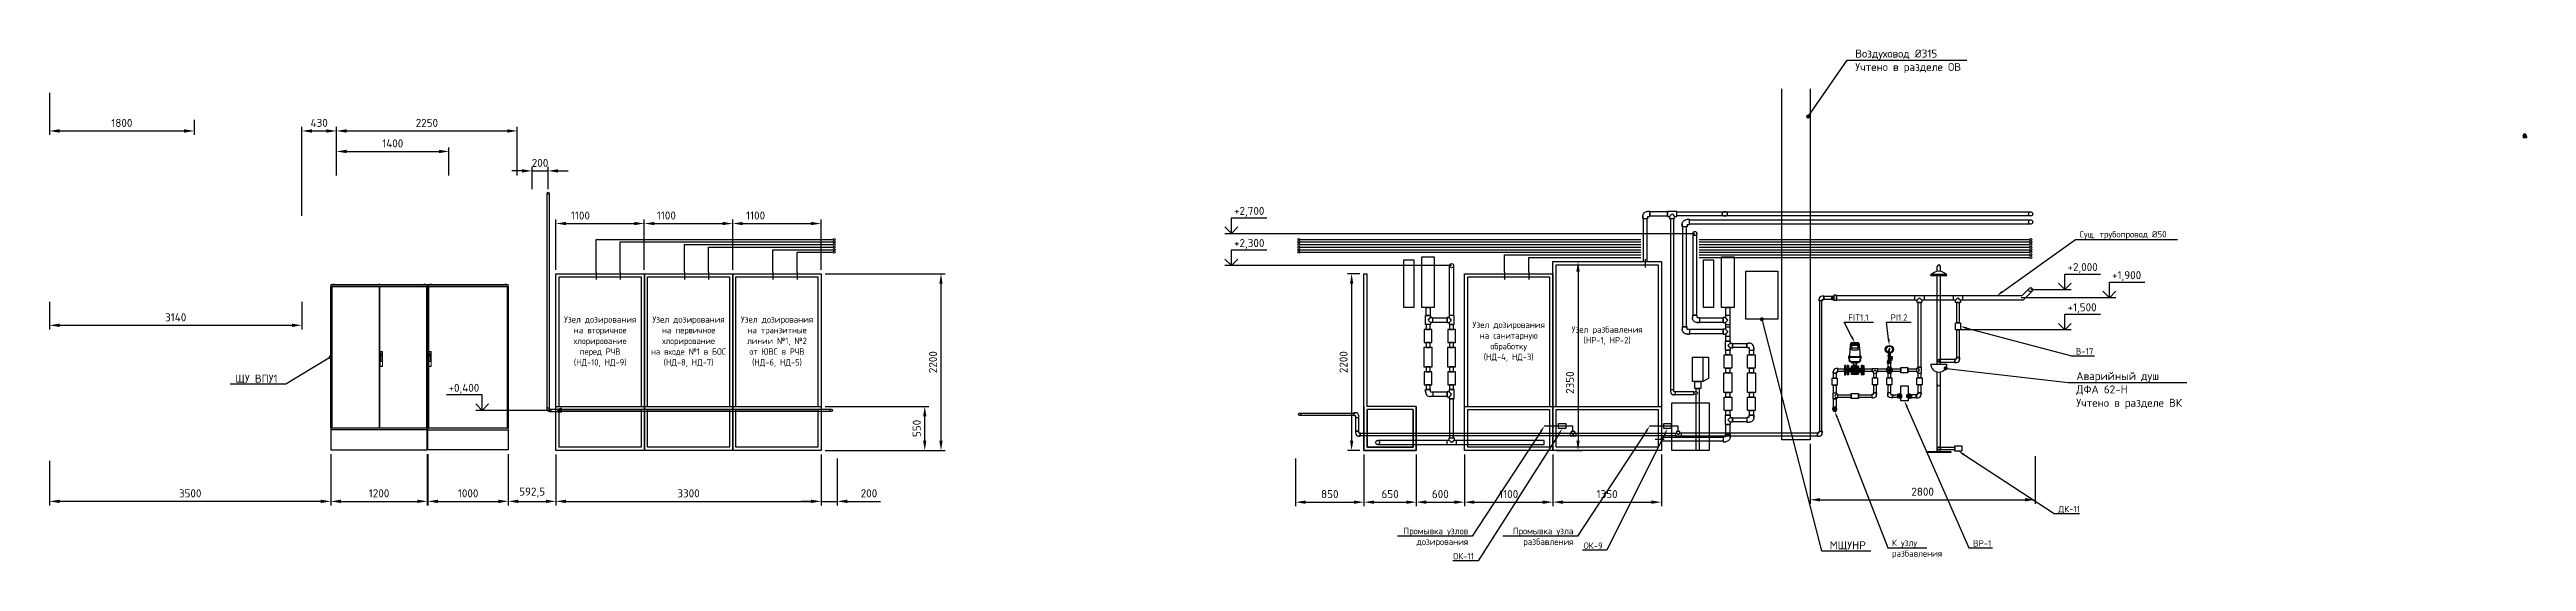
# Model space of a CAD drawing. Header units: millimetres. Extents: x -5247 to 64230, y -16204 to 29599.
# Drawn here: x 33415 to 64230, y 18856 to 25225 of the extents above; entities that cross this region are included whole.
import ezdxf
from ezdxf import colors
from ezdxf.entities.mleader import LeaderData, LeaderLine
from ezdxf.math import Vec2, Vec3

# ---------------------------------------------------------------- set-up
doc = ezdxf.new("R2010")
doc.units = ezdxf.units.MM
doc.linetypes.add('HIDDEN', pattern=[9.525, 6.35, -3.175])
doc.linetypes.add('K5LT_BASIC', pattern=[0])
doc.layers.get('Defpoints').update_dxf_attribs({"color": 1, "lineweight": 50})
for name, color, linetype, lineweight in [('Вспомогательный трубопровод гипохлорита натрия', 211, 'Continuous', 30), ('Промывной трубопровод', 150, 'Continuous', 30), ('Трубопровод рабочего раствора гипохлорита натрия', 30, 'Continuous', 30), ('Трубопровод товарного гипохлорита натрия', 10, 'Continuous', 30)]:
    doc.layers.add(name, color=color, linetype=linetype, lineweight=lineweight)
for name, color, linetype in [('Выноски надписи', 7, 'Continuous'), ('Высотные отметки', 8, 'Continuous'), ('ОВиК и Водоснабжение', 4, 'Continuous'), ('Проектируемое технолог. оборудование', 3, 'Continuous'), ('Проектируемые щиты', 6, 'Continuous'), ('Размеры', 8, 'Continuous'), ('Системный слой', 7, 'Continuous'), ('Фитинги', 7, 'Continuous')]:
    doc.layers.add(name, color=color, linetype=linetype)
doc.styles.add('GTO_Isocpeur', font='isocpeur.ttf')
doc.styles.add('ISO_200', font='isocpeur.ttf', dxfattribs={"height": 200})
doc.styles.add('ISO_250', font='isocpeur.ttf', dxfattribs={"height": 250})
doc.styles.get("Standard").update_dxf_attribs({"font": 'arial.ttf'})
doc.dimstyles.new('ISO-25', dxfattribs={"dimtxt": 2.5, "dimasz": 2.5, "dimexe": 1.25, "dimexo": 0.625, "dimtad": 1, "dimtxsty": 'Standard', "dimcen": 2.5, "dimadec": 0, "dimazin": 0, "dimtfac": 1, "dimtmove": 0, "dimatfit": 3, "dimfxl": 1, "dimarcsym": 0})

msp = doc.modelspace()

# ---------------------------------------------------------------- texts
at = {"layer": 'Высотные отметки', "style": 'GTO_Isocpeur'}
for s, p in [('+2,700', (48151.684, 23167.807, 2500)), ('+2,300', (48151.684, 22767.807, 2500)), ('+2,000', (58520.467, 22467.807, 2500)), ('+1,900', (59074.012, 22367.807, 2500)), ('+1,500', (58520.467, 21967.807, 2500)), ('+0,400', (38379.157, 20966.335, 2500))]:
    msp.add_text(s, height=100, dxfattribs=at).set_placement(p)
at = {"layer": 'Проектируемое технолог. оборудование', "char_height": 80, "attachment_point": 5, "style": 'ISO_200'}
for s, insert, width in [('Узел дозирования на {\\Fgost common|c204;вторичное хлорирование \\Pперед РЧВ \\P(НД-10, НД-9)}', (40265.483, 21591.076), 1020), ('Узел дозирования на {\\Fgost common|c204;первичное хлорирование \\P\\A1;\\fGOST Common|b0|i0|c204|p34;на входе №1 в БОС^J\\A0;\\Fgost common|c204;(НД-8, НД-7)}', (41365.483, 21591.076), 1020), ('Узел дозирования на {\\A1;\\fGOST Common|b0|i0|c204|p34;транзитные линии №1, №2 \\Pот ЮВС в РЧВ\\P(НД-6, НД-5)}', (42465.483, 21591.076), 1020), ('Узел дозирования на {\\Fgost common|c204;санитарную обработку \\P(НД-4, НД-3)}', (51568.058, 21591.076), 1020), ('Узел разбавления{\\Fgost common|c204;\\P(НР-1, НР-2)}', (52793.058, 21666.076), 1270)]:
    msp.add_mtext(s, dxfattribs=dict(at, insert=insert, width=width))

# ---------------------------------------------------------------- blocks, each defined once
blk = doc.blocks.new('*U30')
at = {"color": 0, "linetype": 'Continuous', "lineweight": 15}
for p, q in [((0, 1783), (0, 25)), ((2, 23), (2, 1784)), ((2, 1784), (20, 1784)), ((4, 1788), (4, 1806)), ((4, 1788), (5, 1788)), ((4, 1788), (4, 1788)), ((1003, 1807), (5, 1807)), ((5, 1807), (5, 1806)), ((5, 1806), (5, 1788)), ((5, 1806), (1003, 1806)), ((1003, 1788), (5, 1788)), ((5, 1788), (5, 1786)), ((5, 1786), (1003, 1786)), ((21, 1784), (20, 1784)), ((20, 1784), (20, 1780)), ((21, 1784), (21, 1786)), ((23, 1786), (21, 1786)), ((21, 1783), (21, 1784)), ((25, 1783), (21, 1783)), ((21, 1783), (21, 1780)), ((23, 1786), (23, 1786)), ((23, 1786), (23, 1786)), ((23, 1786), (23, 1786)), ((25, 1786), (25, 1783)), ((25, 1780), (25, 1783)), ((25, 1783), (54, 1783)), ((27, 1808), (27, 1807)), ((27, 1808), (48, 1808)), ((48, 1807), (48, 1808)), ((54, 1786), (54, 1786)), ((54, 1786), (954, 1786)), ((54, 1784), (54, 1786)), ((954, 1786), (54, 1786)), ((54, 1784), (954, 1784)), ((954, 1784), (54, 1784)), ((54, 1784), (54, 1780)), ((54, 1780), (54, 1783)), ((75, 1784), (75, 1784)), ((81, 1784), (81, 1784)), ((83, 1784), (83, 1784)), ((135, 1784), (135, 1784)), ((171, 1784), (171, 1784)), ((236, 1784), (236, 1784)), ((271, 1784), (271, 1784)), ((336, 1784), (336, 1784)), ((371, 1784), (371, 1784)), ((436, 1784), (436, 1784)), ((471, 1784), (471, 1784)), ((736, 1784), (736, 1784)), ((771, 1784), (771, 1784)), ((836, 1784), (836, 1784)), ((873, 1784), (873, 1784)), ((925, 1784), (925, 1784)), ((926, 1784), (926, 1784)), ((933, 1784), (933, 1784)), ((954, 1786), (954, 1786)), ((954, 1784), (954, 1786)), ((954, 1780), (954, 1784)), ((954, 1782), (982, 1782)), ((954, 1782), (954, 1780)), ((959, 1808), (959, 1807)), ((959, 1808), (970, 1808)), ((970, 1808), (980, 1808)), ((980, 1807), (980, 1808)), ((982, 1782), (982, 1786)), ((982, 1782), (982, 1780)), ((986, 1782), (982, 1782)), ((984, 1785), (984, 1786)), ((984, 1786), (984, 1786)), ((984, 1785), (984, 1786)), ((986, 1786), (984, 1786)), ((986, 1786), (986, 1784)), ((986, 1784), (986, 1782)), ((988, 1784), (986, 1784)), ((986, 1780), (986, 1782)), ((1006, 1784), (988, 1784)), ((1003, 1806), (1003, 1807)), ((1003, 1788), (1003, 1806)), ((1003, 1806), (1003, 1788)), ((1003, 1786), (1003, 1788)), ((1003, 1788), (1003, 1788)), ((1003, 1788), (1003, 1788)), ((1006, 1784), (1006, 23)), ((1006, 1784), (1006, 1784)), ((1007, 25), (1007, 1783)), ((23, 936), (23, 936)), ((2, 23), (20, 23)), ((2, 23), (2, 23)), ((4, 21), (1003, 21)), ((20, 25), (20, 23)), ((20, 23), (21, 23)), ((21, 25), (25, 25)), ((21, 23), (21, 25)), ((21, 22), (21, 23)), ((21, 22), (23, 22)), ((23, 22), (23, 22)), ((24, 22), (23, 22)), ((23, 22), (23, 22)), ((54, 25), (25, 25)), ((25, 25), (25, 21)), ((54, 25), (54, 23)), ((873, 23), (54, 23)), ((54, 23), (54, 22)), ((54, 23), (954, 23)), ((54, 21), (54, 22)), ((954, 22), (54, 22)), ((54, 22), (954, 22)), ((75, 23), (75, 23)), ((81, 23), (81, 23)), ((82, 23), (82, 23)), ((102, 23), (102, 23)), ((104, 23), (104, 23)), ((135, 23), (135, 23)), ((171, 23), (171, 23)), ((236, 23), (236, 23)), ((271, 23), (271, 23)), ((336, 23), (336, 23)), ((371, 23), (371, 23)), ((436, 23), (436, 23)), ((471, 23), (471, 23)), ((736, 23), (736, 23)), ((771, 23), (771, 23)), ((836, 23), (836, 23)), ((873, 23), (873, 23)), ((904, 23), (904, 23)), ((905, 23), (905, 23)), ((925, 23), (925, 23)), ((926, 23), (926, 23)), ((933, 23), (933, 23)), ((982, 25), (954, 25)), ((954, 25), (954, 25)), ((954, 23), (954, 25)), ((954, 23), (954, 22)), ((954, 22), (954, 21)), ((982, 25), (982, 25)), ((982, 25), (986, 25)), ((982, 21), (982, 25)), ((984, 22), (986, 22)), ((984, 22), (984, 22)), ((984, 22), (984, 22)), ((984, 22), (984, 22)), ((986, 25), (986, 25)), ((986, 25), (986, 23)), ((986, 23), (986, 22)), ((986, 23), (988, 23)), ((988, 23), (988, 25)), ((1006, 23), (988, 23)), ((1006, 23), (1006, 23))]:
    blk.add_line(p, q, dxfattribs=at)
at = {"color": 4, "linetype": 'Continuous', "lineweight": 15}
for p, q in [((7, 1779), (7, 26)), ((9, 1779), (7, 1779)), ((9, 1780), (9, 1779)), ((9, 1780), (16, 1780)), ((991, 1780), (16, 1780)), ((16, 1780), (16, 1778)), ((991, 1778), (16, 1778)), ((16, 1778), (16, 1778)), ((16, 976), (16, 1778)), ((991, 1780), (991, 1778)), ((999, 1780), (991, 1780)), ((991, 27), (991, 1778)), ((991, 1778), (991, 1778)), ((999, 1779), (999, 1780)), ((1001, 1779), (999, 1779)), ((1001, 26), (1001, 1779)), ((12, 974), (12, 959)), ((14, 959), (12, 959)), ((12, 959), (12, 856)), ((14, 976), (14, 959)), ((43, 976), (14, 976)), ((14, 959), (14, 856)), ((43, 959), (14, 959)), ((16, 927), (16, 956)), ((17, 956), (17, 927)), ((18, 860), (18, 956)), ((19, 956), (19, 860)), ((27, 934), (27, 936)), ((30, 936), (30, 934)), ((37, 860), (37, 956)), ((38, 956), (38, 860)), ((40, 927), (40, 956)), ((41, 956), (41, 927)), ((43, 959), (43, 976)), ((45, 959), (43, 959)), ((43, 856), (43, 959)), ((45, 959), (45, 974)), ((45, 856), (45, 959)), ((12, 856), (14, 856)), ((12, 856), (12, 794)), ((12, 794), (14, 794)), ((12, 794), (12, 789)), ((14, 856), (19, 856)), ((14, 856), (14, 794)), ((18, 856), (14, 856)), ((14, 794), (43, 794)), ((14, 787), (43, 787)), ((16, 860), (16, 888)), ((16, 27), (16, 787)), ((17, 888), (17, 860)), ((18, 854), (18, 856)), ((19, 856), (19, 853)), ((20, 852), (36, 852)), ((36, 852), (20, 852)), ((27, 921), (27, 923)), ((30, 923), (30, 921)), ((37, 853), (37, 856)), ((37, 856), (43, 856)), ((38, 856), (38, 854)), ((43, 856), (38, 856)), ((40, 860), (40, 888)), ((41, 888), (41, 860)), ((43, 856), (45, 856)), ((43, 794), (43, 856)), ((43, 794), (45, 794)), ((45, 794), (45, 856)), ((45, 789), (45, 794)), ((7, 26), (9, 26)), ((9, 26), (9, 25)), ((9, 25), (16, 25)), ((16, 27), (991, 27)), ((16, 27), (16, 25)), ((16, 27), (16, 27)), ((16, 25), (991, 25)), ((991, 25), (991, 27)), ((991, 27), (991, 27)), ((999, 25), (991, 25)), ((999, 26), (1001, 26)), ((999, 25), (999, 26))]:
    blk.add_line(p, q, dxfattribs=at)
at = {"color": 7, "linetype": 'Continuous', "lineweight": 15}
for p, q in [((4, 2), (4, 21)), ((1003, 2), (4, 2)), ((114, 0), (7, 0)), ((7, 0), (7, 0)), ((1003, 21), (1003, 2)), ((7, 0), (5, 0)), ((1000, 0), (114, 0)), ((1000, 0), (893, 0)), ((1002, 0), (1000, 0))]:
    blk.add_line(p, q, dxfattribs=at)
at = {"color": 4, "linetype": 'Continuous', "lineweight": 15, "flags": 128}
for points in [[(7, 1779), (7, 1779), (7, 1779), (7, 1779), (7, 1779), (7, 1779), (7, 1779), (7, 1779), (7, 1779), (7, 1779), (7, 1779), (7, 1779), (7, 1779), (7, 1779), (7, 1779), (7, 1779), (7, 1779), (7, 1779), (7, 1779), (7, 1779), (7, 1779), (7, 1779), (7, 1779), (7, 1779), (7, 1779), (7, 1779), (7, 1779), (7, 1779), (7, 1779), (7, 1779), (7, 1779), (7, 1779), (8, 1779), (8, 1779), (8, 1779), (8, 1779), (8, 1779), (8, 1779), (8, 1779), (8, 1779), (8, 1779), (8, 1779), (8, 1779), (8, 1779), (8, 1779), (8, 1779), (8, 1779), (8, 1779), (8, 1779), (8, 1779), (9, 1779), (9, 1779), (9, 1779), (9, 1779), (9, 1779), (9, 1779), (9, 1779), (9, 1779), (9, 1779), (9, 1779), (9, 1779), (9, 1779), (9, 1778), (10, 1778), (10, 1778), (10, 1778), (10, 1778), (10, 1778), (10, 1778), (10, 1778), (10, 1778), (10, 1778), (10, 1778), (10, 1778), (10, 1778), (11, 1778), (11, 1778), (11, 1778), (11, 1778), (11, 1778), (11, 1778), (11, 1778), (11, 1778), (11, 1778), (11, 1778), (12, 1778), (12, 1778), (12, 1778), (12, 1778), (12, 1778), (12, 1778), (12, 1778), (12, 1778), (12, 1778), (12, 1778), (13, 1778), (13, 1778), (13, 1778), (13, 1778), (13, 1778), (13, 1778), (13, 1778), (13, 1778), (13, 1778), (14, 1778), (14, 1778), (14, 1778), (14, 1778), (14, 1778), (14, 1778), (14, 1778), (14, 1778), (14, 1778), (15, 1778), (15, 1778), (15, 1778), (15, 1778), (15, 1778), (15, 1778), (15, 1778), (15, 1778), (16, 1778), (16, 1778), (16, 1778), (16, 1778), (16, 1778), (16, 1778), (16, 1778)], [(16, 1778), (14, 1778), (12, 1778), (10, 1779), (9, 1779), (9, 1779)], [(991, 1778), (991, 1778), (992, 1778), (992, 1778), (992, 1778), (992, 1778), (992, 1778), (992, 1778), (992, 1778), (992, 1778), (993, 1778), (993, 1778), (993, 1778), (993, 1778), (993, 1778), (993, 1778), (993, 1778), (993, 1778), (993, 1778), (994, 1778), (994, 1778), (994, 1778), (994, 1778), (994, 1778), (994, 1778), (994, 1778), (994, 1778), (994, 1778), (995, 1778), (995, 1778), (995, 1778), (995, 1778), (995, 1778), (995, 1778), (995, 1778), (995, 1778), (995, 1778), (995, 1778), (996, 1778), (996, 1778), (996, 1778), (996, 1778), (996, 1778), (996, 1778), (996, 1778), (996, 1778), (996, 1778), (996, 1778), (997, 1778), (997, 1778), (997, 1778), (997, 1778), (997, 1778), (997, 1778), (997, 1778), (997, 1778), (997, 1778), (997, 1778), (998, 1778), (998, 1778), (998, 1778), (998, 1778), (998, 1778), (998, 1778), (998, 1778), (998, 1778), (998, 1779), (998, 1779), (998, 1779), (998, 1779), (998, 1779), (999, 1779), (999, 1779), (999, 1779), (999, 1779), (999, 1779), (999, 1779), (999, 1779), (999, 1779), (999, 1779), (999, 1779), (999, 1779), (999, 1779), (999, 1779), (999, 1779), (1000, 1779), (1000, 1779), (1000, 1779), (1000, 1779), (1000, 1779), (1000, 1779), (1000, 1779), (1000, 1779), (1000, 1779), (1000, 1779), (1000, 1779), (1000, 1779), (1000, 1779), (1000, 1779), (1000, 1779), (1000, 1779), (1000, 1779), (1000, 1779), (1000, 1779), (1000, 1779), (1000, 1779), (1000, 1779), (1000, 1779), (1000, 1779), (1001, 1779), (1001, 1779), (1001, 1779), (1001, 1779), (1001, 1779), (1001, 1779), (1001, 1779), (1001, 1779), (1001, 1779), (1001, 1779), (1001, 1779), (1001, 1779), (1001, 1779), (1001, 1779), (1001, 1779), (1001, 1779), (1001, 1779), (1001, 1779), (1001, 1779)], [(999, 1779), (998, 1779), (997, 1779), (995, 1778), (993, 1778), (991, 1778)], [(14, 794), (14, 792), (14, 791), (14, 789), (14, 788), (14, 788), (14, 787)], [(43, 787), (43, 788), (43, 789), (43, 789), (43, 791), (43, 792), (43, 794)], [(16, 27), (16, 27), (16, 27), (16, 27), (16, 27), (16, 27), (15, 27), (15, 27), (15, 27), (15, 27), (15, 27), (15, 27), (15, 27), (15, 27), (15, 27), (14, 27), (14, 27), (14, 27), (14, 27), (14, 27), (14, 27), (14, 27), (14, 27), (14, 27), (13, 27), (13, 27), (13, 27), (13, 27), (13, 27), (13, 27), (13, 27), (13, 27), (13, 27), (12, 27), (12, 27), (12, 27), (12, 27), (12, 27), (12, 27), (12, 27), (12, 27), (12, 27), (12, 27), (11, 27), (11, 27), (11, 27), (11, 27), (11, 27), (11, 27), (11, 27), (11, 27), (11, 27), (10, 27), (10, 27), (10, 27), (10, 27), (10, 27), (10, 27), (10, 27), (10, 26), (10, 26), (10, 26), (10, 26), (10, 26), (9, 26), (9, 26), (9, 26), (9, 26), (9, 26), (9, 26), (9, 26), (9, 26), (9, 26), (9, 26), (9, 26), (9, 26), (9, 26), (9, 26), (8, 26), (8, 26), (8, 26), (8, 26), (8, 26), (8, 26), (8, 26), (8, 26), (8, 26), (8, 26), (8, 26), (8, 26), (8, 26), (8, 26), (8, 26), (8, 26), (8, 26), (7, 26), (7, 26), (7, 26), (7, 26), (7, 26), (7, 26), (7, 26), (7, 26), (7, 26), (7, 26), (7, 26), (7, 26), (7, 26), (7, 26), (7, 26), (7, 26), (7, 26), (7, 26), (7, 26), (7, 26), (7, 26), (7, 26), (7, 26), (7, 26), (7, 26), (7, 26), (7, 26), (7, 26), (7, 26), (7, 26), (7, 26), (7, 26), (7, 26)], [(9, 26), (9, 26), (10, 26), (12, 27), (15, 27), (16, 27)], [(991, 27), (994, 27), (996, 27), (998, 26), (999, 26), (999, 26)], [(1001, 26), (1000, 26), (999, 26), (996, 27), (993, 27), (991, 27)]]:
    blk.add_lwpolyline(points, dxfattribs=at)
at = {"color": 0, "linetype": 'Continuous', "lineweight": 15, "flags": 128}
for points in [[(984, 1786), (984, 1786), (984, 1786)], [(24, 21), (24, 22), (23, 22)]]:
    blk.add_lwpolyline(points, dxfattribs=at)
at = {"color": 4, "linetype": 'Continuous', "lineweight": 15}
for radius in [8.1, 8, 7.95, 1.5]:
    blk.add_circle((28, 928), radius, dxfattribs=at)
at = {"color": 0, "linetype": 'Continuous', "lineweight": 15}
for centre, radius, start, end in [((2, 1783), 1.51, 90, 180), ((6, 1806), 1.51, 131.9802, 180), ((6, 1788), 1.51, 180, 228.0198), ((25, 1783), 3.5, 111.7868, 180), ((38, 1804), 11.1, 118.2987, 161.384), ((38, 1804), 11.1, 18.616, 61.7142), ((970, 1804), 11.1, 118.304, 161.384), ((970, 1804), 11.1, 18.616, 61.7118), ((982, 1782), 3.5, 0, 90), ((1002, 1806), 1.51, 0, 48.0198), ((1002, 1788), 1.51, 311.9802, 360), ((1006, 1783), 1.51, 360, 90), ((2, 25), 1.51, 180, 270), ((25, 25), 3.5, 180, 270), ((982, 25), 3.5, 291.7868, 0), ((1006, 25), 1.51, 270, 0)]:
    blk.add_arc(centre, radius, start, end, dxfattribs=at)
at = {"color": 4, "linetype": 'Continuous', "lineweight": 15}
for centre, radius, start, end in [((-120, 1778), 136, 0.0246, 0.8691), ((1128, 1778), 136, 179.1309, 179.9754), ((14, 974), 2.31, 97.4891, 185.253), ((16, 956), 0.5, 0, 180), ((16, 927), 0.5, 180, 0), ((19, 956), 0.5, 0, 180), ((28, 928), 5.05, 112.2333, 247.7667), ((26, 934), 0.5, 292.2333, 0), ((28, 928), 7.25, 77.2505, 102.7495), ((30, 934), 0.5, 180, 247.7667), ((28, 928), 5.05, 292.2333, 67.7667), ((38, 956), 0.5, 0, 180), ((40, 956), 0.5, 0, 180), ((40, 927), 0.5, 180, 0), ((43, 974), 2.22, 352.4399, 84.818), ((14, 789), 2, 180.0004, 270.3685), ((16, 888), 0.5, 0, 180), ((16, 860), 0.5, 180, 0), ((19, 860), 0.5, 180, 0), ((20, 854), 2, 180, 270), ((20, 853), 1, 180, 270), ((26, 923), 0.5, 0, 67.7667), ((28, 928), 7.25, 257.2505, 282.7495), ((30, 923), 0.5, 112.2333, 180), ((36, 854), 2, 270, 0), ((36, 853), 1, 270, 0), ((38, 860), 0.5, 180, 0), ((40, 888), 0.5, 0, 180), ((40, 860), 0.5, 180, 0), ((43, 789), 2, 270.368, 359.9999), ((-120, 27), 136, 359.1309, 359.9754), ((1128, 27), 136, 180.0246, 180.8691)]:
    blk.add_arc(centre, radius, start, end, dxfattribs=at)
at = {"color": 0, "linetype": 'Continuous', "lineweight": 15}
for points, knots in [([(2, 1784), (1, 1784), (1, 1784), (0, 1783), (0, 1783), (0, 1783), (0, 1783)], [0, 0, 0, 0, 0.250673, 0.501513, 0.752352, 1, 1, 1, 1]), ([(43, 1814), (43, 1814), (43, 1814), (42, 1814), (41, 1814), (39, 1814), (37, 1814), (35, 1814), (34, 1814), (33, 1814), (33, 1814), (32, 1814), (33, 1814), (33, 1814)], [0, 0, 0, 0, 0.107325, 0.21465, 0.321975, 0.4293, 0.536625, 0.64395, 0.751275, 0.8586, 0.965925, 0.999558, 1, 1, 1, 1]), ([(975, 1814), (975, 1814), (975, 1814), (974, 1814), (973, 1814), (971, 1814), (969, 1814), (967, 1814), (966, 1814), (965, 1814), (965, 1814), (964, 1814), (964, 1814)], [0, 0, 0, 0, 0.107319, 0.214698, 0.322077, 0.429456, 0.536835, 0.644213, 0.751592, 0.858971, 0.96635, 1, 1, 1, 1]), ([(1007, 1783), (1007, 1783), (1007, 1783), (1007, 1783), (1007, 1783), (1007, 1783), (1007, 1783), (1007, 1783), (1007, 1783), (1007, 1783), (1007, 1783), (1007, 1783), (1007, 1783), (1007, 1783), (1007, 1783), (1007, 1783), (1007, 1783), (1007, 1783), (1007, 1783), (1007, 1783), (1007, 1783), (1007, 1784), (1007, 1784), (1007, 1784), (1007, 1784), (1007, 1784), (1007, 1784), (1007, 1784), (1007, 1784), (1007, 1784), (1007, 1784), (1007, 1784), (1007, 1784), (1007, 1784), (1007, 1784), (1007, 1784), (1007, 1784), (1006, 1784), (1006, 1784), (1006, 1784), (1006, 1784), (1006, 1784), (1006, 1784), (1006, 1784), (1006, 1784), (1006, 1784), (1006, 1784), (1006, 1784), (1006, 1784), (1006, 1784), (1006, 1784), (1006, 1784), (1006, 1784), (1006, 1784)], [0, 0, 0, 0, 0.0615476, 0.1235226, 0.1868424, 0.250628, 0.2660124, 0.2967861, 0.3121704, 0.3275548, 0.3429392, 0.3583236, 0.373708, 0.3890923, 0.4044767, 0.4198611, 0.4352455, 0.4506298, 0.4660142, 0.4813986, 0.496783, 0.5121673, 0.5275517, 0.5429361, 0.5583205, 0.5737048, 0.5890892, 0.6044736, 0.619858, 0.6352423, 0.6506267, 0.6660111, 0.6813955, 0.6967798, 0.7121642, 0.7275486, 0.742933, 0.7583173, 0.7737017, 0.7890861, 0.8044705, 0.8198548, 0.8352392, 0.8506236, 0.866008, 0.8813923, 0.8967767, 0.9121611, 0.9275455, 0.9429299, 0.9583142, 0.9736986, 1, 1, 1, 1]), ([(0, 25), (0, 25), (0, 24), (0, 24), (0, 24), (0, 24), (0, 24), (0, 24), (0, 24), (0, 24), (0, 24), (0, 24), (0, 24), (0, 24), (0, 24), (0, 24), (0, 24), (0, 24), (0, 24), (1, 24), (1, 24), (1, 24), (1, 24), (1, 24), (1, 24), (1, 24), (1, 24), (1, 24), (1, 24), (1, 24), (1, 24), (1, 24), (1, 24), (1, 24), (1, 24), (1, 24), (1, 24), (1, 24), (1, 24), (1, 23), (1, 23), (1, 23), (1, 23), (1, 23), (1, 23), (1, 23), (1, 23), (1, 23), (2, 23), (2, 23), (2, 23)], [0, 0, 0, 0, 0.2497935, 0.265195, 0.296003, 0.3114045, 0.326806, 0.3422075, 0.357609, 0.3730105, 0.388412, 0.4038135, 0.419215, 0.4346166, 0.4500181, 0.4654196, 0.4808211, 0.4962226, 0.5116241, 0.5270256, 0.5424271, 0.5578286, 0.5732301, 0.5886316, 0.6040331, 0.6194346, 0.6348362, 0.6502377, 0.6656392, 0.6810407, 0.6964422, 0.7118437, 0.7272452, 0.7426467, 0.7580482, 0.7734497, 0.7888512, 0.8042527, 0.8196542, 0.8350557, 0.8504573, 0.8658588, 0.8812603, 0.8966618, 0.9120633, 0.9274648, 0.9428663, 0.9582678, 0.9736693, 1, 1, 1, 1]), ([(1006, 23), (1006, 23), (1006, 23), (1006, 23), (1006, 24), (1006, 24), (1007, 24), (1007, 24), (1007, 24), (1007, 24), (1007, 24), (1007, 24), (1007, 24), (1007, 24), (1007, 24), (1007, 24), (1007, 24), (1007, 24), (1007, 24), (1007, 24), (1007, 24), (1007, 24), (1007, 24), (1007, 24), (1007, 24), (1007, 24), (1007, 24), (1007, 24), (1007, 24), (1007, 24), (1007, 24), (1007, 24), (1007, 24), (1007, 24), (1007, 24), (1007, 24), (1007, 24), (1007, 24), (1007, 24), (1007, 24), (1007, 24), (1007, 24), (1007, 25), (1007, 25), (1007, 25), (1007, 25), (1007, 25), (1007, 25), (1007, 25), (1007, 25), (1007, 25), (1007, 25), (1007, 25), (1007, 25)], [0, 0, 0, 0, 0.061548, 0.123523, 0.186842, 0.250628, 0.266012, 0.296786, 0.31217, 0.327555, 0.342939, 0.358324, 0.373708, 0.389092, 0.404477, 0.419861, 0.435245, 0.45063, 0.466014, 0.481399, 0.496783, 0.512167, 0.527552, 0.542936, 0.55832, 0.573705, 0.589089, 0.604474, 0.619858, 0.635242, 0.650627, 0.666011, 0.681395, 0.69678, 0.712164, 0.727549, 0.742933, 0.758317, 0.773702, 0.789086, 0.80447, 0.819855, 0.835239, 0.850624, 0.866008, 0.881392, 0.896777, 0.912161, 0.927545, 0.94293, 0.958314, 0.973699, 1, 1, 1, 1])]:
    blk.add_open_spline(points, degree=3, knots=knots, dxfattribs=at)
at = {"color": 7, "linetype": 'Continuous', "lineweight": 15}
for points in [[(6, 0), (6, 0), (5, 0), (5, 0), (4, 1), (4, 1), (4, 2)], [(1000, 0), (1000, 0), (1000, 0), (1001, 0), (1001, 0)]]:
    blk.add_open_spline(points, degree=3, dxfattribs=at)
for points, knots in [([(4, 2), (4, 1), (4, 1), (5, 1), (5, 1), (5, 1), (5, 1), (5, 1), (5, 1), (5, 1), (5, 0), (5, 0), (5, 0), (5, 0), (5, 0), (5, 0), (5, 0), (5, 0), (5, 0), (5, 0), (5, 0), (5, 0), (5, 0), (5, 0), (5, 0), (5, 0), (5, 0), (5, 0)], [0, 0, 0, 0, 0.232644, 0.26133, 0.290016, 0.318702, 0.347388, 0.404797, 0.433483, 0.462169, 0.490855, 0.519541, 0.548227, 0.576913, 0.605599, 0.634285, 0.662971, 0.691657, 0.749067, 0.777753, 0.806439, 0.835125, 0.863811, 0.892497, 0.921183, 0.949869, 1, 1, 1, 1]), ([(1002, 0), (1002, 0), (1002, 0), (1003, 0), (1003, 0), (1003, 0), (1003, 0), (1003, 0), (1003, 0), (1003, 0), (1003, 0), (1003, 0), (1003, 1), (1003, 1), (1003, 1), (1003, 1), (1003, 1), (1003, 1), (1003, 1), (1003, 1), (1003, 1), (1003, 1), (1003, 1), (1003, 1), (1003, 1), (1003, 1), (1003, 1), (1003, 2)], [0, 0, 0, 0, 0.232644, 0.26133, 0.290016, 0.318702, 0.347388, 0.404797, 0.433483, 0.462169, 0.490855, 0.519541, 0.548227, 0.576913, 0.605599, 0.634285, 0.662971, 0.691657, 0.749067, 0.777753, 0.806439, 0.835125, 0.863811, 0.892497, 0.921183, 0.949869, 1, 1, 1, 1]), ([(1003, 0), (1003, 0), (1002, 0), (1002, 0), (1002, 0)], [0, 0, 0, 0, 0.438112, 1, 1, 1, 1])]:
    blk.add_open_spline(points, degree=3, knots=knots, dxfattribs=at)
blk = doc.blocks.new('*U33')
at = {"color": 0, "linetype": 'Continuous', "lineweight": 15}
for p, q in [((0, 1783), (0, 25)), ((2, 23), (2, 1784)), ((2, 1784), (20, 1784)), ((4, 1788), (4, 1806)), ((4, 1788), (5, 1788)), ((4, 1788), (4, 1788)), ((1203, 1807), (5, 1807)), ((5, 1807), (5, 1806)), ((5, 1806), (5, 1788)), ((5, 1806), (1203, 1806)), ((1203, 1788), (5, 1788)), ((5, 1788), (5, 1786)), ((5, 1786), (1203, 1786)), ((21, 1784), (20, 1784)), ((20, 1784), (20, 1780)), ((21, 1784), (21, 1786)), ((23, 1786), (21, 1786)), ((21, 1783), (21, 1784)), ((25, 1783), (21, 1783)), ((21, 1783), (21, 1780)), ((23, 1786), (23, 1786)), ((23, 1786), (23, 1786)), ((23, 1786), (23, 1786)), ((25, 1786), (25, 1783)), ((25, 1780), (25, 1783)), ((25, 1783), (54, 1783)), ((27, 1808), (27, 1807)), ((27, 1808), (48, 1808)), ((48, 1807), (48, 1808)), ((54, 1786), (54, 1786)), ((54, 1786), (1186, 1786)), ((54, 1784), (54, 1786)), ((1184, 1786), (54, 1786)), ((54, 1784), (1206, 1784)), ((1206, 1784), (54, 1784)), ((54, 1784), (54, 1780)), ((54, 1780), (54, 1783)), ((75, 1784), (75, 1784)), ((81, 1784), (81, 1784)), ((83, 1784), (83, 1784)), ((135, 1784), (135, 1784)), ((171, 1784), (171, 1784)), ((236, 1784), (236, 1784)), ((271, 1784), (271, 1784)), ((336, 1784), (336, 1784)), ((371, 1784), (371, 1784)), ((436, 1784), (436, 1784)), ((471, 1784), (471, 1784)), ((602, 1810), (602, 1807)), ((614, 1810), (602, 1810)), ((613, 1810), (602, 1810)), ((607, 1812), (606, 1812)), ((607, 1812), (607, 1812)), ((609, 1812), (608, 1812)), ((608, 1812), (608, 1812)), ((614, 1807), (614, 1810)), ((936, 1784), (936, 1784)), ((971, 1784), (971, 1784)), ((1036, 1784), (1036, 1784)), ((1073, 1784), (1073, 1784)), ((1125, 1784), (1125, 1784)), ((1126, 1784), (1126, 1784)), ((1133, 1784), (1133, 1784)), ((1154, 1786), (1154, 1786)), ((1154, 1784), (1154, 1786)), ((1154, 1780), (1154, 1784)), ((1154, 1782), (1182, 1782)), ((1154, 1782), (1154, 1780)), ((1159, 1808), (1159, 1807)), ((1159, 1808), (1170, 1808)), ((1170, 1808), (1180, 1808)), ((1180, 1807), (1180, 1808)), ((1182, 1782), (1182, 1786)), ((1182, 1782), (1182, 1780)), ((1186, 1782), (1182, 1782)), ((1184, 1785), (1184, 1786)), ((1184, 1786), (1184, 1786)), ((1184, 1785), (1184, 1786)), ((1186, 1786), (1184, 1786)), ((1186, 1786), (1186, 1784)), ((1186, 1784), (1186, 1782)), ((1188, 1784), (1186, 1784)), ((1186, 1780), (1186, 1782)), ((1206, 1784), (1188, 1784)), ((1188, 1780), (1188, 1784)), ((1203, 1806), (1203, 1807)), ((1203, 1788), (1203, 1806)), ((1203, 1806), (1203, 1788)), ((1203, 1786), (1203, 1788)), ((1203, 1788), (1203, 1788)), ((1203, 1788), (1203, 1788)), ((1206, 1784), (1206, 23)), ((1206, 1784), (1206, 1784)), ((1207, 25), (1207, 1783)), ((2, 23), (20, 23)), ((2, 23), (2, 23)), ((4, 21), (1203, 21)), ((20, 25), (20, 23)), ((20, 23), (21, 23)), ((21, 25), (25, 25)), ((21, 23), (21, 25)), ((21, 22), (21, 23)), ((21, 22), (23, 22)), ((23, 22), (23, 22)), ((24, 22), (23, 22)), ((23, 22), (23, 22)), ((54, 25), (25, 25)), ((25, 25), (25, 21)), ((54, 25), (54, 25)), ((54, 25), (54, 23)), ((1154, 23), (54, 23)), ((54, 23), (54, 22)), ((54, 23), (1154, 23)), ((54, 21), (54, 22)), ((1154, 22), (54, 22)), ((54, 22), (1154, 22)), ((75, 23), (75, 23)), ((81, 23), (81, 23)), ((82, 23), (82, 23)), ((102, 23), (102, 23)), ((104, 23), (104, 23)), ((135, 23), (135, 23)), ((171, 23), (171, 23)), ((236, 23), (236, 23)), ((271, 23), (271, 23)), ((336, 23), (336, 23)), ((371, 23), (371, 23)), ((436, 23), (436, 23)), ((471, 23), (471, 23)), ((936, 23), (936, 23)), ((971, 23), (971, 23)), ((1036, 23), (1036, 23)), ((1073, 23), (1073, 23)), ((1104, 23), (1104, 23)), ((1105, 23), (1105, 23)), ((1125, 23), (1125, 23)), ((1126, 23), (1126, 23)), ((1133, 23), (1133, 23)), ((1182, 25), (1154, 25)), ((1154, 25), (1154, 25)), ((1154, 23), (1154, 25)), ((1154, 23), (1154, 22)), ((1154, 22), (1154, 21)), ((1182, 25), (1186, 25)), ((1182, 21), (1182, 25)), ((1184, 22), (1186, 22)), ((1184, 22), (1184, 22)), ((1184, 22), (1184, 22)), ((1184, 22), (1184, 22)), ((1186, 25), (1186, 25)), ((1186, 25), (1186, 23)), ((1186, 23), (1186, 22)), ((1186, 23), (1188, 23)), ((1188, 23), (1188, 25)), ((1206, 23), (1188, 23)), ((1206, 23), (1206, 23))]:
    blk.add_line(p, q, dxfattribs=at)
at = {"color": 4, "linetype": 'Continuous', "lineweight": 15}
for p, q in [((12, 1779), (12, 26)), ((12, 1779), (14, 1779)), ((14, 1780), (14, 1779)), ((14, 1780), (21, 1780)), ((604, 1780), (21, 1780)), ((21, 1778), (21, 1780)), ((21, 27), (21, 1778)), ((21, 1778), (604, 1778)), ((21, 1778), (21, 1778)), ((604, 1778), (604, 1780)), ((604, 1779), (606, 1779)), ((604, 1778), (604, 27)), ((606, 26), (606, 1779)), ((606, 1742), (606, 62)), ((607, 1742), (606, 1742)), ((609, 1747), (607, 1747)), ((607, 1742), (607, 1747)), ((607, 63), (607, 1742)), ((607, 1742), (609, 1742)), ((609, 1779), (611, 1779)), ((609, 1779), (609, 26)), ((611, 1780), (611, 1778)), ((1193, 1780), (611, 1780)), ((611, 27), (611, 1778)), ((611, 1778), (1193, 1778)), ((1193, 1780), (1193, 1778)), ((1201, 1780), (1193, 1780)), ((1193, 1778), (1193, 27)), ((1201, 1779), (1201, 1780)), ((1201, 1779), (1203, 1779)), ((1203, 26), (1203, 1779)), ((614, 974), (614, 959)), ((616, 959), (614, 959)), ((614, 959), (614, 856)), ((616, 976), (616, 959)), ((645, 976), (616, 976)), ((616, 959), (616, 856)), ((645, 959), (616, 959)), ((618, 927), (618, 956)), ((619, 956), (619, 927)), ((620, 860), (620, 956)), ((621, 956), (621, 860)), ((629, 934), (629, 936)), ((632, 936), (632, 934)), ((639, 860), (639, 956)), ((640, 956), (640, 860)), ((642, 927), (642, 956)), ((643, 956), (643, 927)), ((645, 959), (645, 976)), ((647, 959), (645, 959)), ((645, 856), (645, 959)), ((647, 959), (647, 974)), ((647, 856), (647, 959)), ((614, 856), (614, 794)), ((616, 856), (614, 856)), ((614, 794), (616, 794)), ((614, 794), (614, 789)), ((616, 856), (616, 794)), ((620, 856), (616, 856)), ((616, 856), (621, 856)), ((616, 794), (645, 794)), ((616, 787), (645, 787)), ((618, 860), (618, 888)), ((619, 888), (619, 860)), ((620, 854), (620, 856)), ((621, 856), (621, 853)), ((638, 852), (622, 852)), ((622, 852), (638, 852)), ((629, 921), (629, 923)), ((632, 923), (632, 921)), ((639, 853), (639, 856)), ((639, 856), (645, 856)), ((640, 856), (640, 854)), ((645, 856), (640, 856)), ((642, 860), (642, 888)), ((643, 888), (643, 860)), ((645, 794), (645, 856)), ((647, 856), (645, 856)), ((645, 794), (647, 794)), ((647, 794), (647, 856)), ((647, 789), (647, 794)), ((14, 26), (12, 26)), ((14, 26), (14, 25)), ((14, 25), (21, 25)), ((604, 27), (21, 27)), ((21, 25), (21, 27)), ((21, 27), (21, 27)), ((21, 25), (604, 25)), ((604, 25), (604, 27)), ((604, 26), (606, 26)), ((606, 62), (607, 62)), ((607, 57), (607, 63)), ((609, 63), (607, 63)), ((607, 57), (609, 57)), ((611, 26), (609, 26)), ((1193, 27), (611, 27)), ((611, 27), (611, 25)), ((611, 25), (1193, 25)), ((1193, 27), (1193, 25)), ((1193, 27), (1193, 27)), ((1193, 25), (1201, 25)), ((1203, 26), (1201, 26)), ((1201, 25), (1201, 26))]:
    blk.add_line(p, q, dxfattribs=at)
at = {"color": 7, "linetype": 'Continuous', "lineweight": 15}
for p, q in [((4, 2), (4, 21)), ((1203, 2), (4, 2)), ((114, 0), (7, 0)), ((7, 0), (7, 0)), ((1203, 21), (1203, 2)), ((7, 0), (5, 0)), ((1202, 0), (114, 0)), ((1200, 0), (1093, 0)), ((1202, 0), (1200, 0))]:
    blk.add_line(p, q, dxfattribs=at)
at = {"color": 4, "linetype": 'Continuous', "lineweight": 15, "flags": 128}
for points in [[(21, 1778), (18, 1778), (18, 1778), (18, 1778), (18, 1778), (18, 1778), (18, 1778), (18, 1778), (17, 1778), (17, 1778), (17, 1778), (17, 1778), (17, 1778), (17, 1778), (17, 1778), (17, 1778), (17, 1778), (17, 1778), (16, 1778), (16, 1778), (16, 1778), (16, 1778), (16, 1778), (16, 1778), (16, 1778), (16, 1778), (16, 1778), (16, 1778), (15, 1778), (15, 1778), (15, 1778), (15, 1778), (15, 1778), (15, 1778), (15, 1778), (15, 1778), (15, 1778), (15, 1778), (15, 1778), (15, 1778), (14, 1778), (14, 1778), (14, 1779), (14, 1779), (14, 1779), (14, 1779), (14, 1779), (14, 1779), (14, 1779), (14, 1779), (14, 1779), (14, 1779), (14, 1779), (13, 1779), (13, 1779), (13, 1779), (13, 1779), (13, 1779), (13, 1779), (13, 1779), (13, 1779), (13, 1779), (13, 1779), (13, 1779), (13, 1779), (13, 1779), (13, 1779), (13, 1779), (13, 1779), (13, 1779), (13, 1779), (13, 1779), (12, 1779), (12, 1779), (12, 1779), (12, 1779), (12, 1779), (12, 1779), (12, 1779), (12, 1779), (12, 1779), (12, 1779), (12, 1779), (12, 1779), (12, 1779), (12, 1779), (12, 1779), (12, 1779), (12, 1779), (12, 1779), (12, 1779), (12, 1779), (12, 1779), (12, 1779), (12, 1779), (12, 1779), (12, 1779), (12, 1779), (12, 1779), (12, 1779), (12, 1779), (12, 1779)], [(21, 1778), (19, 1778), (17, 1778), (15, 1779), (14, 1779), (14, 1779)], [(611, 1778), (610, 1778), (610, 1778), (610, 1778), (610, 1778), (610, 1778), (610, 1778), (610, 1778), (610, 1778), (610, 1778), (609, 1778), (609, 1778), (609, 1779), (609, 1779), (609, 1779), (609, 1779), (609, 1779), (609, 1779), (609, 1779), (609, 1779), (609, 1779), (609, 1779), (609, 1779), (609, 1779), (609, 1779), (609, 1779)], [(1203, 1779), (1202, 1779), (1202, 1779), (1202, 1779), (1202, 1779), (1202, 1779), (1202, 1779), (1202, 1779), (1202, 1779), (1202, 1779), (1202, 1779), (1202, 1779), (1202, 1779), (1202, 1779), (1202, 1779), (1202, 1779), (1202, 1779), (1202, 1779), (1201, 1779), (1201, 1779), (1201, 1779), (1201, 1779), (1201, 1779), (1201, 1779), (1201, 1779), (1201, 1779), (1201, 1779), (1201, 1779), (1201, 1779), (1201, 1779), (1201, 1779), (1201, 1779), (1200, 1779), (1200, 1779), (1200, 1778), (1200, 1778), (1200, 1778), (1200, 1778), (1200, 1778), (1200, 1778), (1200, 1778), (1200, 1778), (1200, 1778), (1200, 1778), (1200, 1778), (1199, 1778), (1199, 1778), (1199, 1778), (1199, 1778), (1199, 1778), (1199, 1778), (1199, 1778), (1199, 1778), (1199, 1778), (1199, 1778), (1198, 1778), (1198, 1778), (1198, 1778), (1198, 1778), (1198, 1778), (1198, 1778), (1198, 1778), (1198, 1778), (1198, 1778), (1198, 1778), (1197, 1778), (1197, 1778), (1197, 1778), (1197, 1778), (1197, 1778), (1197, 1778), (1197, 1778), (1197, 1778), (1197, 1778), (1197, 1778), (1196, 1778), (1196, 1778), (1196, 1778), (1196, 1778), (1196, 1778), (1196, 1778), (1196, 1778), (1196, 1778), (1195, 1778), (1195, 1778), (1195, 1778), (1195, 1778), (1195, 1778), (1195, 1778), (1195, 1778), (1195, 1778), (1195, 1778), (1194, 1778), (1194, 1778), (1194, 1778), (1194, 1778), (1194, 1778), (1194, 1778), (1194, 1778), (1194, 1778), (1194, 1778), (1193, 1778)], [(1193, 1778), (1196, 1778), (1198, 1778), (1200, 1779), (1201, 1779), (1201, 1779)], [(616, 794), (616, 792), (616, 791), (616, 789), (616, 788), (616, 788), (616, 787)], [(645, 787), (645, 788), (645, 789), (645, 789), (645, 791), (645, 792), (645, 794)], [(12, 26), (12, 26), (12, 26), (12, 26), (13, 26), (13, 26), (13, 26), (13, 26), (13, 26), (13, 26), (13, 26), (13, 26), (13, 26), (13, 26), (13, 26), (13, 26), (13, 26), (13, 26), (13, 26), (13, 26), (13, 26), (13, 26), (14, 26), (14, 26), (14, 26), (14, 26), (14, 26), (14, 26), (14, 26), (14, 26), (14, 26), (14, 26), (14, 26), (14, 26), (14, 26), (14, 26), (14, 26), (15, 26), (15, 26), (15, 26), (15, 26), (15, 26), (15, 27), (15, 27), (15, 27), (15, 27), (15, 27), (15, 27), (16, 27), (16, 27), (16, 27), (16, 27), (16, 27), (16, 27), (16, 27), (16, 27), (16, 27), (16, 27), (16, 27), (17, 27), (17, 27), (17, 27), (17, 27), (17, 27), (17, 27), (17, 27), (17, 27), (17, 27), (18, 27), (18, 27), (18, 27), (18, 27), (18, 27), (18, 27), (18, 27), (18, 27), (18, 27), (19, 27), (19, 27), (19, 27), (19, 27), (19, 27), (19, 27), (19, 27), (19, 27), (19, 27), (20, 27), (20, 27), (20, 27), (20, 27), (20, 27), (20, 27), (20, 27), (20, 27), (20, 27), (21, 27), (21, 27), (21, 27), (21, 27), (21, 27), (21, 27), (21, 27)], [(14, 26), (14, 26), (16, 26), (17, 27), (20, 27), (21, 27)], [(604, 27), (604, 27), (605, 27), (605, 27), (605, 27), (605, 27), (605, 27), (605, 27), (605, 27), (605, 27), (605, 26), (605, 26), (605, 26), (605, 26), (605, 26), (606, 26), (606, 26), (606, 26), (606, 26), (606, 26), (606, 26), (606, 26), (606, 26), (606, 26), (606, 26), (606, 26)], [(1201, 26), (1200, 26), (1199, 26), (1197, 27), (1195, 27), (1193, 27)], [(1193, 27), (1197, 27), (1197, 27), (1197, 27), (1197, 27), (1197, 27), (1197, 27), (1197, 27), (1197, 27), (1197, 27), (1198, 27), (1198, 27), (1198, 27), (1198, 27), (1198, 27), (1198, 27), (1198, 27), (1198, 27), (1198, 27), (1198, 27), (1199, 27), (1199, 27), (1199, 27), (1199, 27), (1199, 27), (1199, 27), (1199, 27), (1199, 27), (1199, 27), (1199, 27), (1199, 27), (1200, 27), (1200, 27), (1200, 27), (1200, 26), (1200, 26), (1200, 26), (1200, 26), (1200, 26), (1200, 26), (1200, 26), (1200, 26), (1200, 26), (1201, 26), (1201, 26), (1201, 26), (1201, 26), (1201, 26), (1201, 26), (1201, 26), (1201, 26), (1201, 26), (1201, 26), (1201, 26), (1201, 26), (1201, 26), (1201, 26), (1201, 26), (1202, 26), (1202, 26), (1202, 26), (1202, 26), (1202, 26), (1202, 26), (1202, 26), (1202, 26), (1202, 26), (1202, 26), (1202, 26), (1202, 26), (1202, 26), (1202, 26), (1202, 26), (1202, 26), (1202, 26), (1202, 26), (1202, 26), (1202, 26), (1202, 26), (1202, 26), (1203, 26), (1203, 26), (1203, 26), (1203, 26), (1203, 26), (1203, 26), (1203, 26), (1203, 26), (1203, 26), (1203, 26), (1203, 26), (1203, 26), (1203, 26), (1203, 26), (1203, 26), (1203, 26), (1203, 26), (1203, 26), (1203, 26), (1203, 26), (1203, 26), (1203, 26)]]:
    blk.add_lwpolyline(points, dxfattribs=at)
at = {"color": 0, "linetype": 'Continuous', "lineweight": 15, "flags": 128}
for points in [[(605, 1812), (605, 1812)], [(608, 1812), (608, 1812), (607, 1812)], [(611, 1812), (611, 1812)], [(1184, 1786), (1184, 1786), (1184, 1786)], [(24, 21), (24, 22), (23, 22)]]:
    blk.add_lwpolyline(points, dxfattribs=at)
at = {"color": 4, "linetype": 'Continuous', "lineweight": 15}
for radius in [8.1, 8, 7.95, 1.5]:
    blk.add_circle((630, 928), radius, dxfattribs=at)
at = {"color": 0, "linetype": 'Continuous', "lineweight": 15}
for centre, radius, start, end in [((2, 1783), 1.51, 90, 180), ((6, 1806), 1.51, 131.9802, 180), ((6, 1788), 1.51, 180, 228.0198), ((25, 1783), 3.5, 111.7868, 180), ((38, 1804), 11.1, 118.2987, 161.384), ((38, 1804), 11.1, 18.616, 61.7142), ((608, 1802), 10, 108.0548, 125.2515), ((602, 1810), 0.54, 125.2515, 180), ((608, 1802), 9.97, 97.7067, 108.0605), ((608, 1802), 9.97, 71.9395, 82.2933), ((608, 1802), 10, 54.7485, 71.9498), ((613, 1810), 0.54, 0, 54.7485), ((1170, 1804), 11.1, 118.304, 161.384), ((1170, 1804), 11.1, 18.616, 61.7118), ((1182, 1782), 3.5, 0, 90), ((1202, 1806), 1.51, 0, 48.0198), ((1202, 1788), 1.51, 311.9802, 360), ((1206, 1783), 1.51, 360, 90), ((2, 25), 1.51, 180, 270), ((25, 25), 3.5, 180, 270), ((1182, 25), 3.5, 291.7868, 0), ((1206, 25), 1.51, 270, 0)]:
    blk.add_arc(centre, radius, start, end, dxfattribs=at)
at = {"color": 4, "linetype": 'Continuous', "lineweight": 15}
for centre, radius, start, end in [((-140, 1778), 161, 0.0898, 0.805), ((603, 1782), 4.08, 279.0808, 312.2899), ((606, 1743), 0.0266, 191.2278, 232.7722), ((1317, 1778), 124, 179.0867, 180.0184), ((616, 974), 2.31, 97.4864, 185.2558), ((618, 956), 0.5, 0, 180), ((618, 927), 0.5, 180, 0), ((621, 956), 0.5, 0, 180), ((630, 928), 5.05, 112.2333, 247.7667), ((628, 934), 0.5, 292.2333, 0), ((630, 928), 7.25, 77.2505, 102.7495), ((632, 934), 0.5, 180, 247.7667), ((630, 928), 5.05, 292.2333, 67.7667), ((640, 956), 0.5, 0, 180), ((642, 956), 0.5, 0, 180), ((642, 927), 0.5, 180, 0), ((645, 974), 2.22, 352.4397, 84.8181), ((616, 789), 2, 180, 270.3685), ((618, 888), 0.5, 0, 180), ((618, 860), 0.5, 180, 0), ((621, 860), 0.5, 180, 0), ((622, 854), 2, 180, 270), ((622, 853), 1, 180, 270), ((628, 923), 0.5, 0, 67.7667), ((630, 928), 7.25, 257.2505, 282.7495), ((632, 923), 0.5, 112.2333, 180), ((638, 854), 2, 270, 0), ((638, 853), 1, 270, 0), ((640, 860), 0.5, 180, 0), ((642, 888), 0.5, 0, 180), ((642, 860), 0.5, 180, 0), ((645, 789), 2, 270.3685, 0), ((-102, 27), 124, 359.0867, 0.0184), ((606, 62), 0.0266, 127.2278, 168.7722), ((612, 23), 4.08, 99.0808, 132.2899), ((1354, 27), 161, 180.0898, 180.805)]:
    blk.add_arc(centre, radius, start, end, dxfattribs=at)
at = {"color": 0, "linetype": 'Continuous', "lineweight": 15}
for points, knots in [([(2, 1784), (1, 1784), (1, 1784), (0, 1783), (0, 1783), (0, 1783), (0, 1783)], [0, 0, 0, 0, 0.250673, 0.501513, 0.752352, 1, 1, 1, 1]), ([(43, 1814), (43, 1814), (43, 1814), (42, 1814), (41, 1814), (39, 1814), (37, 1814), (35, 1814), (34, 1814), (33, 1814), (33, 1814), (32, 1814), (33, 1814), (33, 1814)], [0, 0, 0, 0, 0.107325, 0.21465, 0.321975, 0.4293, 0.536625, 0.64395, 0.751275, 0.8586, 0.965925, 0.999558, 1, 1, 1, 1]), ([(1175, 1814), (1175, 1814), (1175, 1814), (1174, 1814), (1173, 1814), (1171, 1814), (1169, 1814), (1167, 1814), (1166, 1814), (1165, 1814), (1165, 1814), (1164, 1814), (1164, 1814)], [0, 0, 0, 0, 0.107319, 0.214698, 0.322077, 0.429456, 0.536835, 0.644213, 0.751592, 0.858971, 0.96635, 1, 1, 1, 1]), ([(1207, 1783), (1207, 1783), (1207, 1783), (1207, 1783), (1207, 1783), (1207, 1783), (1207, 1783), (1207, 1783), (1207, 1783), (1207, 1783), (1207, 1783), (1207, 1783), (1207, 1783), (1207, 1783), (1207, 1783), (1207, 1783), (1207, 1783), (1207, 1783), (1207, 1783), (1207, 1783), (1207, 1783), (1207, 1784), (1207, 1784), (1207, 1784), (1207, 1784), (1207, 1784), (1207, 1784), (1207, 1784), (1207, 1784), (1207, 1784), (1207, 1784), (1207, 1784), (1207, 1784), (1207, 1784), (1207, 1784), (1207, 1784), (1207, 1784), (1206, 1784), (1206, 1784), (1206, 1784), (1206, 1784), (1206, 1784), (1206, 1784), (1206, 1784), (1206, 1784), (1206, 1784), (1206, 1784), (1206, 1784), (1206, 1784), (1206, 1784), (1206, 1784), (1206, 1784), (1206, 1784), (1206, 1784)], [0, 0, 0, 0, 0.0615476, 0.1235226, 0.1868424, 0.250628, 0.2660124, 0.2967861, 0.3121704, 0.3275548, 0.3429392, 0.3583236, 0.373708, 0.3890923, 0.4044767, 0.4198611, 0.4352455, 0.4506298, 0.4660142, 0.4813986, 0.496783, 0.5121673, 0.5275517, 0.5429361, 0.5583205, 0.5737048, 0.5890892, 0.6044736, 0.619858, 0.6352423, 0.6506267, 0.6660111, 0.6813955, 0.6967798, 0.7121642, 0.7275486, 0.742933, 0.7583173, 0.7737017, 0.7890861, 0.8044705, 0.8198548, 0.8352392, 0.8506236, 0.866008, 0.8813923, 0.8967767, 0.9121611, 0.9275455, 0.9429299, 0.9583142, 0.9736986, 1, 1, 1, 1]), ([(0, 25), (0, 25), (0, 24), (0, 24), (0, 24), (0, 24), (0, 24), (0, 24), (0, 24), (0, 24), (0, 24), (0, 24), (0, 24), (0, 24), (0, 24), (0, 24), (0, 24), (0, 24), (0, 24), (1, 24), (1, 24), (1, 24), (1, 24), (1, 24), (1, 24), (1, 24), (1, 24), (1, 24), (1, 24), (1, 24), (1, 24), (1, 24), (1, 24), (1, 24), (1, 24), (1, 24), (1, 24), (1, 24), (1, 24), (1, 23), (1, 23), (1, 23), (1, 23), (1, 23), (1, 23), (1, 23), (1, 23), (1, 23), (2, 23), (2, 23), (2, 23)], [0, 0, 0, 0, 0.2497935, 0.265195, 0.296003, 0.3114045, 0.326806, 0.3422075, 0.357609, 0.3730105, 0.388412, 0.4038135, 0.419215, 0.4346166, 0.4500181, 0.4654196, 0.4808211, 0.4962226, 0.5116241, 0.5270256, 0.5424271, 0.5578286, 0.5732301, 0.5886316, 0.6040331, 0.6194346, 0.6348362, 0.6502377, 0.6656392, 0.6810407, 0.6964422, 0.7118437, 0.7272452, 0.7426467, 0.7580482, 0.7734497, 0.7888512, 0.8042527, 0.8196542, 0.8350557, 0.8504573, 0.8658588, 0.8812603, 0.8966618, 0.9120633, 0.9274648, 0.9428663, 0.9582678, 0.9736693, 1, 1, 1, 1]), ([(1206, 23), (1206, 23), (1206, 23), (1206, 23), (1206, 24), (1206, 24), (1207, 24), (1207, 24), (1207, 24), (1207, 24), (1207, 24), (1207, 24), (1207, 24), (1207, 24), (1207, 24), (1207, 24), (1207, 24), (1207, 24), (1207, 24), (1207, 24), (1207, 24), (1207, 24), (1207, 24), (1207, 24), (1207, 24), (1207, 24), (1207, 24), (1207, 24), (1207, 24), (1207, 24), (1207, 24), (1207, 24), (1207, 24), (1207, 24), (1207, 24), (1207, 24), (1207, 24), (1207, 24), (1207, 24), (1207, 24), (1207, 24), (1207, 24), (1207, 25), (1207, 25), (1207, 25), (1207, 25), (1207, 25), (1207, 25), (1207, 25), (1207, 25), (1207, 25), (1207, 25), (1207, 25), (1207, 25)], [0, 0, 0, 0, 0.061548, 0.123523, 0.186842, 0.250628, 0.266012, 0.296786, 0.31217, 0.327555, 0.342939, 0.358324, 0.373708, 0.389092, 0.404477, 0.419861, 0.435245, 0.45063, 0.466014, 0.481399, 0.496783, 0.512167, 0.527552, 0.542936, 0.55832, 0.573705, 0.589089, 0.604474, 0.619858, 0.635242, 0.650627, 0.666011, 0.681395, 0.69678, 0.712164, 0.727549, 0.742933, 0.758317, 0.773702, 0.789086, 0.80447, 0.819855, 0.835239, 0.850624, 0.866008, 0.881392, 0.896777, 0.912161, 0.927545, 0.94293, 0.958314, 0.973699, 1, 1, 1, 1])]:
    blk.add_open_spline(points, degree=3, knots=knots, dxfattribs=at)
at = {"color": 7, "linetype": 'Continuous', "lineweight": 15}
for points in [[(6, 0), (6, 0), (5, 0), (5, 0), (4, 1), (4, 1), (4, 2)], [(1200, 0), (1200, 0), (1200, 0), (1201, 0), (1201, 0)]]:
    blk.add_open_spline(points, degree=3, dxfattribs=at)
for points, knots in [([(4, 2), (4, 1), (4, 1), (5, 1), (5, 1), (5, 1), (5, 1), (5, 1), (5, 1), (5, 1), (5, 0), (5, 0), (5, 0), (5, 0), (5, 0), (5, 0), (5, 0), (5, 0), (5, 0), (5, 0), (5, 0), (5, 0), (5, 0), (5, 0), (5, 0), (5, 0), (5, 0), (5, 0)], [0, 0, 0, 0, 0.232644, 0.26133, 0.290016, 0.318702, 0.347388, 0.404797, 0.433483, 0.462169, 0.490855, 0.519541, 0.548227, 0.576913, 0.605599, 0.634285, 0.662971, 0.691657, 0.749067, 0.777753, 0.806439, 0.835125, 0.863811, 0.892497, 0.921183, 0.949869, 1, 1, 1, 1]), ([(1202, 0), (1202, 0), (1202, 0), (1203, 0), (1203, 0), (1203, 0), (1203, 0), (1203, 0), (1203, 0), (1203, 0), (1203, 0), (1203, 0), (1203, 1), (1203, 1), (1203, 1), (1203, 1), (1203, 1), (1203, 1), (1203, 1), (1203, 1), (1203, 1), (1203, 1), (1203, 1), (1203, 1), (1203, 1), (1203, 1), (1203, 1), (1203, 2)], [0, 0, 0, 0, 0.232644, 0.26133, 0.290016, 0.318702, 0.347388, 0.404797, 0.433483, 0.462169, 0.490855, 0.519541, 0.548227, 0.576913, 0.605599, 0.634285, 0.662971, 0.691657, 0.749067, 0.777753, 0.806439, 0.835125, 0.863811, 0.892497, 0.921183, 0.949869, 1, 1, 1, 1]), ([(1203, 0), (1203, 0), (1202, 0), (1202, 0), (1202, 0)], [0, 0, 0, 0, 0.438112, 1, 1, 1, 1])]:
    blk.add_open_spline(points, degree=3, knots=knots, dxfattribs=at)
blk = doc.blocks.new('_Dot')
at = {"color": 0, "linetype": 'ByBlock', "lineweight": -2}
blk.add_line((-0.5, 0), (-1, 0), dxfattribs=at)
at = {"color": 0, "linetype": 'ByBlock', "const_width": 0.5}
blk.add_lwpolyline([(-0.25, 0, 1), (0.25, 0, 1)], format="xyb", close=True, dxfattribs=at)
blk = doc.blocks.new('Аварийный душ')
at = {"layer": 'ОВиК и Водоснабжение'}
for points in [[(-100, 2200), (-94, 2218)], [(-100, 2200), (100, 2200)], [(-94, 2218), (94, 2218)], [(-20, 2257), (-20, 2313)], [(-20, 1100), (-20, 2200)], [(20, 2257), (20, 2313)], [(20, 1100), (20, 2200)], [(100, 2200), (94, 2218)], [(-100, 1100), (100, 1100)], [(-20, 10), (-20, 1002)], [(20, 10), (20, 1002)], [(150, 10), (150, 0), (-150, 0), (-150, 10)], [(-150, 0), (-150, 10), (150, 10)]]:
    blk.add_lwpolyline(points, dxfattribs=at)
at = {"layer": 'ОВиК и Водоснабжение', "linetype": 'HIDDEN'}
for centre, radius in [((0, 1140), 12.5), ((0, 50), 20)]:
    blk.add_circle(centre, radius, dxfattribs=at)
at = {"layer": 'ОВиК и Водоснабжение'}
for centre, radius, start, end in [((0, 2313), 20, 0, 180), ((0, 1100), 100, 180, 0), ((0, 848), 20, 180, 0)]:
    blk.add_arc(centre, radius, start, end, dxfattribs=at)
blk.add_spline([(-94, 2218), (0, 2260), (94, 2218)], degree=3, dxfattribs=at)
blk = doc.blocks.new('*D130')
at = {"layer": 'Defpoints', "color": 0, "transparency": 16777216}
for p in [(43015, 22436), (44506, 22436), (43015, 20236)]:
    blk.add_point(p, dxfattribs=at)
at = {"layer": 'Размеры', "color": 0, "lineweight": -2, "transparency": 16777216}
for p, q in [((43065, 22436), (44556, 22436)), ((44506, 20361), (44506, 22311)), ((43065, 20236), (44556, 20236))]:
    blk.add_line(p, q, dxfattribs=at)
at = {"layer": 'Размеры', "color": 0, "transparency": 16777216}
for points in [[(44485, 22311), (44526, 22311), (44506, 22436)], [(44485, 20361), (44526, 20361), (44506, 20236)]]:
    blk.add_solid(points, dxfattribs=at)
at = {"layer": 'Размеры', "color": 0, "transparency": 16777216, "insert": (44406, 21336), "char_height": 100, "attachment_point": 5, "rotation": 90, "style": 'GTO_Isocpeur'}
blk.add_mtext('2200', dxfattribs=at)
blk = doc.blocks.new('Узел дозирования')
at = {"layer": 'Проектируемое технолог. оборудование'}
for points in [[(0, 2200), (1100, 2200), (1100, 0), (0, 0)], [(0, 550), (1100, 550), (1100, 0), (0, 0)], [(40, 510), (1060, 510), (1060, 40), (40, 40)]]:
    blk.add_lwpolyline(points, close=True, dxfattribs=at)
for points in [[(40, 550), (40, 2160), (1060, 2160), (1060, 550)], [(1060, 510), (1060, 40), (40, 40), (40, 510)]]:
    blk.add_lwpolyline(points, dxfattribs=at)
at = {"layer": 'Проектируемое технолог. оборудование', "linetype": 'HIDDEN'}
for points in [[(500, 2221), (500, 2122)], [(800, 2221), (800, 2122)]]:
    blk.add_lwpolyline(points, dxfattribs=at)
blk = doc.blocks.new('*D131')
at = {"layer": 'Defpoints', "color": 0, "transparency": 16777216}
for p in [(43015, 20786), (44304, 20786), (43015, 20236)]:
    blk.add_point(p, dxfattribs=at)
at = {"layer": 'Размеры', "color": 0, "lineweight": -2, "transparency": 16777216}
for p, q in [((43065, 20786), (44354, 20786)), ((44304, 20361), (44304, 20661)), ((43065, 20236), (44354, 20236))]:
    blk.add_line(p, q, dxfattribs=at)
at = {"layer": 'Размеры', "color": 0, "transparency": 16777216}
for points in [[(44283, 20661), (44324, 20661), (44304, 20786)], [(44283, 20361), (44324, 20361), (44304, 20236)]]:
    blk.add_solid(points, dxfattribs=at)
at = {"layer": 'Размеры', "color": 0, "transparency": 16777216, "insert": (44204, 20511), "char_height": 100, "attachment_point": 5, "rotation": 90, "style": 'GTO_Isocpeur'}
blk.add_mtext('550', dxfattribs=at)
blk = doc.blocks.new('*D132')
at = {"layer": 'Defpoints', "color": 0, "transparency": 16777216}
for p in [(40815, 23060), (39715, 22436), (40815, 22436)]:
    blk.add_point(p, dxfattribs=at)
at = {"layer": 'Размеры', "color": 0, "lineweight": -2, "transparency": 16777216}
for p, q in [((39715, 22486), (39715, 23110)), ((39840, 23060), (40690, 23060)), ((40815, 22486), (40815, 23110))]:
    blk.add_line(p, q, dxfattribs=at)
at = {"layer": 'Размеры', "color": 0, "transparency": 16777216}
for points in [[(39840, 23081), (39840, 23040), (39715, 23060)], [(40690, 23081), (40690, 23040), (40815, 23060)]]:
    blk.add_solid(points, dxfattribs=at)
at = {"layer": 'Размеры', "color": 0, "transparency": 16777216, "insert": (40020, 23160), "char_height": 100, "attachment_point": 5, "style": 'GTO_Isocpeur'}
blk.add_mtext('1100', dxfattribs=at)
blk = doc.blocks.new('*D133')
at = {"layer": 'Defpoints', "color": 0, "transparency": 16777216}
for p in [(39715, 20236), (43015, 20236), (43015, 19604)]:
    blk.add_point(p, dxfattribs=at)
at = {"layer": 'Размеры', "color": 0, "lineweight": -2, "transparency": 16777216}
for p, q in [((39715, 20186), (39715, 19554)), ((43015, 20186), (43015, 19554)), ((39840, 19604), (42890, 19604))]:
    blk.add_line(p, q, dxfattribs=at)
at = {"layer": 'Размеры', "color": 0, "transparency": 16777216}
for points in [[(39840, 19625), (39840, 19583), (39715, 19604)], [(42890, 19625), (42890, 19583), (43015, 19604)]]:
    blk.add_solid(points, dxfattribs=at)
at = {"layer": 'Размеры', "color": 0, "transparency": 16777216, "insert": (41365, 19704), "char_height": 100, "attachment_point": 5, "style": 'GTO_Isocpeur'}
blk.add_mtext('3300', dxfattribs=at)
blk = doc.blocks.new('*D152')
at = {"layer": 'Defpoints', "color": 0, "transparency": 16777216}
for p in [(39123, 20243), (39715, 20236), (39715, 19604)]:
    blk.add_point(p, dxfattribs=at)
at = {"layer": 'Размеры', "color": 0, "lineweight": -2, "transparency": 16777216}
for p, q in [((39123, 20193), (39123, 19554)), ((39715, 20186), (39715, 19554)), ((39248, 19604), (39590, 19604))]:
    blk.add_line(p, q, dxfattribs=at)
at = {"layer": 'Размеры', "color": 0, "transparency": 16777216}
for points in [[(39248, 19625), (39248, 19583), (39123, 19604)], [(39590, 19625), (39590, 19583), (39715, 19604)]]:
    blk.add_solid(points, dxfattribs=at)
at = {"layer": 'Размеры', "color": 0, "transparency": 16777216, "insert": (39419, 19714), "char_height": 100, "attachment_point": 5, "style": 'GTO_Isocpeur'}
blk.add_mtext('592,5', dxfattribs=at)
blk = doc.blocks.new('*D153')
at = {"layer": 'Defpoints', "color": 0, "transparency": 16777216}
for p in [(33415, 20158), (36915, 20243), (33415, 19604)]:
    blk.add_point(p, dxfattribs=at)
at = {"layer": 'Размеры', "color": 0, "lineweight": -2, "transparency": 16777216}
for p, q in [((33415, 20108), (33415, 19554)), ((36915, 20193), (36915, 19554)), ((36790, 19604), (33540, 19604))]:
    blk.add_line(p, q, dxfattribs=at)
at = {"layer": 'Размеры', "color": 0, "transparency": 16777216}
for points in [[(33540, 19625), (33540, 19583), (33415, 19604)], [(36790, 19625), (36790, 19583), (36915, 19604)]]:
    blk.add_solid(points, dxfattribs=at)
at = {"layer": 'Размеры', "color": 0, "transparency": 16777216, "insert": (35165, 19704), "char_height": 100, "attachment_point": 5, "style": 'GTO_Isocpeur'}
blk.add_mtext('3500', dxfattribs=at)
blk = doc.blocks.new('*D154')
at = {"layer": 'Defpoints', "color": 0, "transparency": 16777216}
for p in [(36915, 20243), (38115, 20243), (38115, 19604)]:
    blk.add_point(p, dxfattribs=at)
at = {"layer": 'Размеры', "color": 0, "lineweight": -2, "transparency": 16777216}
for p, q in [((36915, 20193), (36915, 19554)), ((38115, 20193), (38115, 19554)), ((37040, 19604), (37990, 19604))]:
    blk.add_line(p, q, dxfattribs=at)
at = {"layer": 'Размеры', "color": 0, "transparency": 16777216}
for points in [[(37040, 19625), (37040, 19583), (36915, 19604)], [(37990, 19625), (37990, 19583), (38115, 19604)]]:
    blk.add_solid(points, dxfattribs=at)
at = {"layer": 'Размеры', "color": 0, "transparency": 16777216, "insert": (37515, 19704), "char_height": 100, "attachment_point": 5, "style": 'GTO_Isocpeur'}
blk.add_mtext('1200', dxfattribs=at)
blk = doc.blocks.new('*D155')
at = {"layer": 'Defpoints', "color": 0, "transparency": 16777216}
for p in [(38123, 20243), (39123, 20243), (39123, 19604)]:
    blk.add_point(p, dxfattribs=at)
at = {"layer": 'Размеры', "color": 0, "lineweight": -2, "transparency": 16777216}
for p, q in [((38123, 20193), (38123, 19554)), ((39123, 20193), (39123, 19554)), ((38248, 19604), (38998, 19604))]:
    blk.add_line(p, q, dxfattribs=at)
at = {"layer": 'Размеры', "color": 0, "transparency": 16777216}
for points in [[(38248, 19625), (38248, 19583), (38123, 19604)], [(38998, 19625), (38998, 19583), (39123, 19604)]]:
    blk.add_solid(points, dxfattribs=at)
at = {"layer": 'Размеры', "color": 0, "transparency": 16777216, "insert": (38623, 19704), "char_height": 100, "attachment_point": 5, "style": 'GTO_Isocpeur'}
blk.add_mtext('1000', dxfattribs=at)
blk = doc.blocks.new('*D134')
at = {"layer": 'Defpoints', "color": 0, "transparency": 16777216}
for p in [(39418, 23436), (39618, 23715), (39618, 23436)]:
    blk.add_point(p, dxfattribs=at)
at = {"layer": 'Размеры', "color": 0, "lineweight": -2, "transparency": 16777216}
for p, q in [((39418, 23486), (39418, 23765)), ((39618, 23486), (39618, 23765)), ((39293, 23715), (39168, 23715)), ((39418, 23715), (39618, 23715)), ((39743, 23715), (39868, 23715))]:
    blk.add_line(p, q, dxfattribs=at)
at = {"layer": 'Размеры', "color": 0, "transparency": 16777216}
for points in [[(39293, 23736), (39293, 23694), (39418, 23715)], [(39743, 23736), (39743, 23694), (39618, 23715)]]:
    blk.add_solid(points, dxfattribs=at)
at = {"layer": 'Размеры', "color": 0, "transparency": 16777216, "insert": (39518, 23815), "char_height": 100, "attachment_point": 5, "style": 'GTO_Isocpeur'}
blk.add_mtext('200', dxfattribs=at)
blk = doc.blocks.new('*D135')
at = {"layer": 'Defpoints', "color": 0, "transparency": 16777216}
for p in [(33415, 24736), (35215, 24401), (35215, 24212)]:
    blk.add_point(p, dxfattribs=at)
at = {"layer": 'Размеры', "color": 0, "lineweight": -2, "transparency": 16777216}
for p, q in [((33415, 24686), (33415, 24162)), ((35215, 24351), (35215, 24162)), ((33540, 24212), (35090, 24212))]:
    blk.add_line(p, q, dxfattribs=at)
at = {"layer": 'Размеры', "color": 0, "transparency": 16777216}
for points in [[(33540, 24233), (33540, 24191), (33415, 24212)], [(35090, 24233), (35090, 24191), (35215, 24212)]]:
    blk.add_solid(points, dxfattribs=at)
at = {"layer": 'Размеры', "color": 0, "transparency": 16777216, "insert": (34315, 24312), "char_height": 100, "attachment_point": 5, "style": 'GTO_Isocpeur'}
blk.add_mtext('1800', dxfattribs=at)
blk = doc.blocks.new('*D136')
at = {"layer": 'Defpoints', "color": 0, "transparency": 16777216}
for p in [(33415, 22136), (36555, 22136), (36555, 21794)]:
    blk.add_point(p, dxfattribs=at)
at = {"layer": 'Размеры', "color": 0, "lineweight": -2, "transparency": 16777216}
for p, q in [((33415, 22086), (33415, 21744)), ((36555, 22086), (36555, 21744)), ((33540, 21794), (36430, 21794))]:
    blk.add_line(p, q, dxfattribs=at)
at = {"layer": 'Размеры', "color": 0, "transparency": 16777216}
for points in [[(33540, 21815), (33540, 21773), (33415, 21794)], [(36430, 21815), (36430, 21773), (36555, 21794)]]:
    blk.add_solid(points, dxfattribs=at)
at = {"layer": 'Размеры', "color": 0, "transparency": 16777216, "insert": (34985, 21894), "char_height": 100, "attachment_point": 5, "style": 'GTO_Isocpeur'}
blk.add_mtext('3140', dxfattribs=at)
blk = doc.blocks.new('*D137')
at = {"layer": 'Defpoints', "color": 0, "transparency": 16777216}
for p in [(36985, 24212), (36985, 23606), (36555, 23106)]:
    blk.add_point(p, dxfattribs=at)
at = {"layer": 'Размеры', "color": 0, "lineweight": -2, "transparency": 16777216}
for p, q in [((36555, 23156), (36555, 24262)), ((36680, 24212), (36860, 24212)), ((36985, 23656), (36985, 24262))]:
    blk.add_line(p, q, dxfattribs=at)
at = {"layer": 'Размеры', "color": 0, "transparency": 16777216}
for points in [[(36680, 24233), (36680, 24191), (36555, 24212)], [(36860, 24233), (36860, 24191), (36985, 24212)]]:
    blk.add_solid(points, dxfattribs=at)
at = {"layer": 'Размеры', "color": 0, "transparency": 16777216, "insert": (36770, 24312), "char_height": 100, "attachment_point": 5, "style": 'GTO_Isocpeur'}
blk.add_mtext('430', dxfattribs=at)
blk = doc.blocks.new('*D138')
at = {"layer": 'Defpoints', "color": 0, "transparency": 16777216}
for p in [(39235, 24212), (36985, 23606), (39235, 23606)]:
    blk.add_point(p, dxfattribs=at)
at = {"layer": 'Размеры', "color": 0, "lineweight": -2, "transparency": 16777216}
for p, q in [((36985, 23656), (36985, 24262)), ((37110, 24212), (39110, 24212)), ((39235, 23656), (39235, 24262))]:
    blk.add_line(p, q, dxfattribs=at)
at = {"layer": 'Размеры', "color": 0, "transparency": 16777216}
for points in [[(37110, 24233), (37110, 24191), (36985, 24212)], [(39110, 24233), (39110, 24191), (39235, 24212)]]:
    blk.add_solid(points, dxfattribs=at)
at = {"layer": 'Размеры', "color": 0, "transparency": 16777216, "insert": (38110, 24312), "char_height": 100, "attachment_point": 5, "style": 'GTO_Isocpeur'}
blk.add_mtext('2250', dxfattribs=at)
blk = doc.blocks.new('*D139')
at = {"layer": 'Defpoints', "color": 0, "transparency": 16777216}
for p in [(38385, 23957), (36985, 23606), (38385, 23606)]:
    blk.add_point(p, dxfattribs=at)
at = {"layer": 'Размеры', "color": 0, "lineweight": -2, "transparency": 16777216}
for p, q in [((36985, 23656), (36985, 24007)), ((37110, 23957), (38260, 23957)), ((38385, 23656), (38385, 24007))]:
    blk.add_line(p, q, dxfattribs=at)
at = {"layer": 'Размеры', "color": 0, "transparency": 16777216}
for points in [[(37110, 23978), (37110, 23936), (36985, 23957)], [(38260, 23978), (38260, 23936), (38385, 23957)]]:
    blk.add_solid(points, dxfattribs=at)
at = {"layer": 'Размеры', "color": 0, "transparency": 16777216, "insert": (37685, 24057), "char_height": 100, "attachment_point": 5, "style": 'GTO_Isocpeur'}
blk.add_mtext('1400', dxfattribs=at)
blk = doc.blocks.new('*D140')
at = {"layer": 'Defpoints', "color": 0, "transparency": 16777216}
for p in [(43015, 20236), (43215, 20186), (43215, 19604)]:
    blk.add_point(p, dxfattribs=at)
at = {"layer": 'Размеры', "color": 0, "lineweight": -2, "transparency": 16777216}
for p, q in [((43015, 20186), (43015, 19554)), ((43215, 20136), (43215, 19554)), ((42890, 19604), (42765, 19604)), ((43015, 19604), (43215, 19604)), ((43340, 19604), (43755, 19604))]:
    blk.add_line(p, q, dxfattribs=at)
at = {"layer": 'Размеры', "color": 0, "transparency": 16777216}
for points in [[(42890, 19625), (42890, 19583), (43015, 19604)], [(43340, 19625), (43340, 19583), (43215, 19604)]]:
    blk.add_solid(points, dxfattribs=at)
at = {"layer": 'Размеры', "color": 0, "transparency": 16777216, "insert": (43610, 19704), "char_height": 100, "attachment_point": 5, "style": 'GTO_Isocpeur'}
blk.add_mtext('200', dxfattribs=at)
blk = doc.blocks.new('*D141')
at = {"layer": 'Defpoints', "color": 0, "transparency": 16777216}
for p in [(41915, 23060), (40815, 22436), (41915, 22436)]:
    blk.add_point(p, dxfattribs=at)
at = {"layer": 'Размеры', "color": 0, "lineweight": -2, "transparency": 16777216}
for p, q in [((40815, 22486), (40815, 23110)), ((40940, 23060), (41790, 23060)), ((41915, 22486), (41915, 23110))]:
    blk.add_line(p, q, dxfattribs=at)
at = {"layer": 'Размеры', "color": 0, "transparency": 16777216}
for points in [[(40940, 23081), (40940, 23040), (40815, 23060)], [(41790, 23081), (41790, 23040), (41915, 23060)]]:
    blk.add_solid(points, dxfattribs=at)
at = {"layer": 'Размеры', "color": 0, "transparency": 16777216, "insert": (41089, 23160), "char_height": 100, "attachment_point": 5, "style": 'GTO_Isocpeur'}
blk.add_mtext('1100', dxfattribs=at)
blk = doc.blocks.new('*D142')
at = {"layer": 'Defpoints', "color": 0, "transparency": 16777216}
for p in [(43015, 23060), (41915, 22436), (43015, 22436)]:
    blk.add_point(p, dxfattribs=at)
at = {"layer": 'Размеры', "color": 0, "lineweight": -2, "transparency": 16777216}
for p, q in [((41915, 22486), (41915, 23110)), ((42040, 23060), (42890, 23060)), ((43015, 22486), (43015, 23110))]:
    blk.add_line(p, q, dxfattribs=at)
at = {"layer": 'Размеры', "color": 0, "transparency": 16777216}
for points in [[(42040, 23081), (42040, 23040), (41915, 23060)], [(42890, 23081), (42890, 23040), (43015, 23060)]]:
    blk.add_solid(points, dxfattribs=at)
at = {"layer": 'Размеры', "color": 0, "transparency": 16777216, "insert": (42199, 23160), "char_height": 100, "attachment_point": 5, "style": 'GTO_Isocpeur'}
blk.add_mtext('1100', dxfattribs=at)
blk = doc.blocks.new('Узел разбавления')
at = {"layer": 'Проектируемое технолог. оборудование'}
for points in [[(0, 2350), (1350, 2350), (1350, 0), (0, 0)], [(0, 550), (1350, 550), (1350, 0), (0, 0)], [(40, 510), (1310, 510), (1310, 40), (40, 40)]]:
    blk.add_lwpolyline(points, close=True, dxfattribs=at)
for points in [[(40, 550), (40, 2310), (1310, 2310), (1310, 550)], [(1310, 510), (1310, 40), (40, 40), (40, 510)]]:
    blk.add_lwpolyline(points, dxfattribs=at)
at = {"layer": 'Проектируемое технолог. оборудование', "linetype": 'HIDDEN'}
for points in [[(1150, 2379), (1150, 2277)], [(1274, 140), (1386, 140)]]:
    blk.add_lwpolyline(points, dxfattribs=at)
blk = doc.blocks.new('*D143')
at = {"layer": 'Defpoints', "color": 0, "transparency": 16777216}
for p in [(48918, 20186), (49768, 20236), (49768, 19594)]:
    blk.add_point(p, dxfattribs=at)
at = {"layer": 'Размеры', "color": 0, "lineweight": -2, "transparency": 16777216}
for p, q in [((48918, 20136), (48918, 19544)), ((49768, 20186), (49768, 19544)), ((49043, 19594), (49643, 19594))]:
    blk.add_line(p, q, dxfattribs=at)
at = {"layer": 'Размеры', "color": 0, "transparency": 16777216}
for points in [[(49043, 19615), (49043, 19573), (48918, 19594)], [(49643, 19615), (49643, 19573), (49768, 19594)]]:
    blk.add_solid(points, dxfattribs=at)
at = {"layer": 'Размеры', "color": 0, "transparency": 16777216, "insert": (49343, 19694), "char_height": 100, "attachment_point": 5, "style": 'GTO_Isocpeur'}
blk.add_mtext('850', dxfattribs=at)
blk = doc.blocks.new('*D144')
at = {"layer": 'Defpoints', "color": 0, "transparency": 16777216}
for p in [(49768, 20236), (50418, 20236), (50418, 19594)]:
    blk.add_point(p, dxfattribs=at)
at = {"layer": 'Размеры', "color": 0, "lineweight": -2, "transparency": 16777216}
for p, q in [((49768, 20186), (49768, 19544)), ((50418, 20186), (50418, 19544)), ((49893, 19594), (50293, 19594))]:
    blk.add_line(p, q, dxfattribs=at)
at = {"layer": 'Размеры', "color": 0, "transparency": 16777216}
for points in [[(49893, 19615), (49893, 19573), (49768, 19594)], [(50293, 19615), (50293, 19573), (50418, 19594)]]:
    blk.add_solid(points, dxfattribs=at)
at = {"layer": 'Размеры', "color": 0, "transparency": 16777216, "insert": (50093, 19694), "char_height": 100, "attachment_point": 5, "style": 'GTO_Isocpeur'}
blk.add_mtext('650', dxfattribs=at)
blk = doc.blocks.new('*D145')
at = {"layer": 'Defpoints', "color": 0, "transparency": 16777216}
for p in [(50418, 20236), (51018, 20236), (51018, 19594)]:
    blk.add_point(p, dxfattribs=at)
at = {"layer": 'Размеры', "color": 0, "lineweight": -2, "transparency": 16777216}
for p, q in [((50418, 20186), (50418, 19544)), ((51018, 20186), (51018, 19544)), ((50543, 19594), (50893, 19594))]:
    blk.add_line(p, q, dxfattribs=at)
at = {"layer": 'Размеры', "color": 0, "transparency": 16777216}
for points in [[(50543, 19615), (50543, 19573), (50418, 19594)], [(50893, 19615), (50893, 19573), (51018, 19594)]]:
    blk.add_solid(points, dxfattribs=at)
at = {"layer": 'Размеры', "color": 0, "transparency": 16777216, "insert": (50718, 19694), "char_height": 100, "attachment_point": 5, "style": 'GTO_Isocpeur'}
blk.add_mtext('600', dxfattribs=at)
blk = doc.blocks.new('*D146')
at = {"layer": 'Defpoints', "color": 0, "transparency": 16777216}
for p in [(51018, 20236), (52118, 20236), (52118, 19594)]:
    blk.add_point(p, dxfattribs=at)
at = {"layer": 'Размеры', "color": 0, "lineweight": -2, "transparency": 16777216}
for p, q in [((51018, 20186), (51018, 19544)), ((52118, 20186), (52118, 19544)), ((51143, 19594), (51993, 19594))]:
    blk.add_line(p, q, dxfattribs=at)
at = {"layer": 'Размеры', "color": 0, "transparency": 16777216}
for points in [[(51143, 19615), (51143, 19573), (51018, 19594)], [(51993, 19615), (51993, 19573), (52118, 19594)]]:
    blk.add_solid(points, dxfattribs=at)
at = {"layer": 'Размеры', "color": 0, "transparency": 16777216, "insert": (51568, 19694), "char_height": 100, "attachment_point": 5, "style": 'GTO_Isocpeur'}
blk.add_mtext('1100', dxfattribs=at)
blk = doc.blocks.new('*D147')
at = {"layer": 'Defpoints', "color": 0, "transparency": 16777216}
for p in [(52118, 20236), (53468, 20236), (53468, 19594)]:
    blk.add_point(p, dxfattribs=at)
at = {"layer": 'Размеры', "color": 0, "lineweight": -2, "transparency": 16777216}
for p, q in [((52118, 20186), (52118, 19544)), ((53468, 20186), (53468, 19544)), ((52243, 19594), (53343, 19594))]:
    blk.add_line(p, q, dxfattribs=at)
at = {"layer": 'Размеры', "color": 0, "transparency": 16777216}
for points in [[(52243, 19615), (52243, 19573), (52118, 19594)], [(53343, 19615), (53343, 19573), (53468, 19594)]]:
    blk.add_solid(points, dxfattribs=at)
at = {"layer": 'Размеры', "color": 0, "transparency": 16777216, "insert": (52793, 19694), "char_height": 100, "attachment_point": 5, "style": 'GTO_Isocpeur'}
blk.add_mtext('1350', dxfattribs=at)
blk = doc.blocks.new('*D156')
at = {"layer": 'Defpoints', "color": 0, "transparency": 16777216}
for p in [(55318, 20370), (58118, 20216), (58118, 19624)]:
    blk.add_point(p, dxfattribs=at)
at = {"layer": 'Размеры', "color": 0, "lineweight": -2, "transparency": 16777216}
for p, q in [((55318, 20320), (55318, 19574)), ((58118, 20166), (58118, 19574)), ((55443, 19624), (57993, 19624))]:
    blk.add_line(p, q, dxfattribs=at)
at = {"layer": 'Размеры', "color": 0, "transparency": 16777216}
for points in [[(55443, 19645), (55443, 19603), (55318, 19624)], [(57993, 19645), (57993, 19603), (58118, 19624)]]:
    blk.add_solid(points, dxfattribs=at)
at = {"layer": 'Размеры', "color": 0, "transparency": 16777216, "insert": (56718, 19724), "char_height": 100, "attachment_point": 5, "style": 'GTO_Isocpeur'}
blk.add_mtext('2800', dxfattribs=at)
blk = doc.blocks.new('COMER EL500500PVC')
at = {"layer": 'Фитинги', "linetype": 'ByBlock', "lineweight": -2}
for points in [[(-31, 30), (-29, 30), (-29, 30)], [(-29, -30), (0, -30), (0, 30), (-31, 30)], [(-31, 30), (0, 30)], [(-29, -30), (-29, -59), (-89, -59), (-89, -28)], [(-29, -30), (-29, -59), (-89, -59), (-89, -28)]]:
    blk.add_lwpolyline(points, dxfattribs=at)
blk.add_arc((-31, -28), 58, 88.0239, 180, dxfattribs=at)
blk = doc.blocks.new('COMER TE400500PVC')
at = {"layer": 'Фитинги', "linetype": 'ByBlock', "lineweight": -2}
for points in [[(30.5, -87.5), (30.5, -114), (-30.5, -114), (-30.5, 0), (30.5, 0), (30.5, -26.5)], [(0, -57), (30.5, -26.5)], [(0, -57), (30.5, -87.5)], [(30.5, -26.5), (57, -26.5), (57, -87.5), (30.5, -87.5)]]:
    blk.add_lwpolyline(points, dxfattribs=at)
blk = doc.blocks.new('*D148')
at = {"layer": 'Defpoints', "color": 0, "transparency": 16777216}
for p in [(52118, 22586), (52118, 20236), (52431, 20236)]:
    blk.add_point(p, dxfattribs=at)
at = {"layer": 'Размеры', "color": 0, "lineweight": -2, "transparency": 16777216}
for p, q in [((52168, 22586), (52481, 22586)), ((52431, 22461), (52431, 20361)), ((52168, 20236), (52481, 20236))]:
    blk.add_line(p, q, dxfattribs=at)
at = {"layer": 'Размеры', "color": 0, "transparency": 16777216}
for points in [[(52410, 22461), (52452, 22461), (52431, 22586)], [(52410, 20361), (52452, 20361), (52431, 20236)]]:
    blk.add_solid(points, dxfattribs=at)
at = {"layer": 'Размеры', "color": 0, "transparency": 16777216, "insert": (52331, 21081), "char_height": 100, "attachment_point": 5, "rotation": 90, "style": 'GTO_Isocpeur'}
blk.add_mtext('2350', dxfattribs=at)
blk = doc.blocks.new('*D149')
at = {"layer": 'Defpoints', "color": 0, "transparency": 16777216}
for p in [(49768, 22436), (49614, 20236), (49768, 20236)]:
    blk.add_point(p, dxfattribs=at)
at = {"layer": 'Размеры', "color": 0, "lineweight": -2, "transparency": 16777216}
for p, q in [((49718, 22436), (49564, 22436)), ((49614, 22311), (49614, 20361)), ((49718, 20236), (49564, 20236))]:
    blk.add_line(p, q, dxfattribs=at)
at = {"layer": 'Размеры', "color": 0, "transparency": 16777216}
for points in [[(49594, 22311), (49635, 22311), (49614, 22436)], [(49594, 20361), (49635, 20361), (49614, 20236)]]:
    blk.add_solid(points, dxfattribs=at)
at = {"layer": 'Размеры', "color": 0, "transparency": 16777216, "insert": (49514, 21336), "char_height": 100, "attachment_point": 5, "rotation": 90, "style": 'GTO_Isocpeur'}
blk.add_mtext('2200', dxfattribs=at)
blk = doc.blocks.new('COMER EL500320PVC')
at = {"layer": 'Фитинги', "linetype": 'ByBlock', "lineweight": -2}
for points in [[(-19, 20), (-19, 39), (-60, 39), (-60, 19)], [(-19, 20), (-19, 39), (-60, 39), (-60, 19)], [(-19, 20), (0, 20), (0, -20), (-21, -20)], [(-21, -20), (-19, -20), (-19, -20)], [(-21, -20), (0, -20)]]:
    blk.add_lwpolyline(points, dxfattribs=at)
blk.add_arc((-21, 19), 38.8, 180, 271.9761, dxfattribs=at)
blk = doc.blocks.new('COMER EL500200PVC')
at = {"layer": 'Фитинги', "linetype": 'ByBlock', "lineweight": -2}
for points in [[(13, 14), (0, 14), (0, -14), (14, -14)], [(13, 14), (0, 14), (0, -14), (14, -14)], [(13, 14), (13, 27), (40, 27), (40, 13)], [(40, 13), (40, 27)], [(40, 13), (40, 14), (40, 14)]]:
    blk.add_lwpolyline(points, dxfattribs=at)
blk.add_arc((14, 13), 26.2, 270, 1.9761, dxfattribs=at)
blk = doc.blocks.new('A$C63657FE8')
at = {"layer": 'Фитинги', "color": 0, "linetype": 'ByBlock', "lineweight": -2}
for p, q in [((-27, 34), (0, 34)), ((-27, 33), (-27, 0)), ((-27, 33), (-27, 33)), ((12, 22), (0, 34)), ((0, 33), (0, 0)), ((28, 22), (12, 22)), ((12, 21), (12, 22)), ((12, 21), (12, 0)), ((29, 21), (29, 21)), ((29, 21), (29, 0)), ((-27, 0), (-27, -33)), ((-27, -33), (-27, -33)), ((-27, -34), (0, -34)), ((0, 0), (0, -33)), ((12, -22), (0, -34)), ((12, 0), (12, -21)), ((12, -22), (12, -21)), ((28, -22), (12, -22)), ((29, 0), (29, -21)), ((29, -21), (29, -21))]:
    blk.add_line(p, q, dxfattribs=at)
for centre, start, end in [((-27, 33), 90, 180), ((28, 21), 0, 90), ((-27, -33), 180, 270), ((28, -21), 270, 360)]:
    blk.add_arc(centre, 0.5, start, end, dxfattribs=at)
for points, weights in [([(0, 34), (0, 34), (0, 34)], [1.39456975581, 1.39456975581, 1.39455068191]), ([(0, 34), (0, 34), (0, 33)], [1.7832969509, 1.79122238543, 1.79914729504]), ([(0, -33), (0, -34), (0, -34)], [1.79914729502, 1.79122238542, 1.78329695088]), ([(0, -34), (0, -34), (0, -34)], [1.39455068191, 1.39456975581, 1.39456975581])]:
    blk.add_rational_spline(points, weights, degree=2, dxfattribs=at)
blk = doc.blocks.new('A$C21FF047D')
at = {"layer": 'Фитинги', "color": 0, "linetype": 'ByBlock', "lineweight": -2}
for p, q in [((-24, 21), (-24, 0)), ((-23, 22), (-4, 22)), ((0, 18), (-4, 22)), ((-4, 21), (-4, 0)), ((17, 18), (0, 18)), ((0, 17), (0, 18)), ((0, 17), (0, 0)), ((17, 17), (17, 0)), ((-24, 0), (-24, -21)), ((-23, -22), (-4, -22)), ((-4, 0), (-4, -21)), ((0, -18), (-4, -22)), ((0, 0), (0, -17)), ((0, -18), (0, -17)), ((17, -18), (0, -18)), ((17, 0), (17, -17))]:
    blk.add_line(p, q, dxfattribs=at)
for centre, start, end in [((-23, 21), 90, 180), ((17, 17), 0, 90), ((-23, -21), 180, 270), ((17, -17), 270, 0)]:
    blk.add_arc(centre, 0.8, start, end, dxfattribs=at)
for points, weights in [([(-4, 22), (-4, 22), (-4, 22)], [1.42169827717, 1.42169827717, 1.42165044012]), ([(-4, 22), (-4, 21), (-4, 21)], [1.8336019249, 1.84639315968, 1.8591822998]), ([(-4, -21), (-4, -21), (-4, -22)], [1.8591822998, 1.84639315968, 1.8336019249]), ([(-4, -22), (-4, -22), (-4, -22)], [1.42165044012, 1.42169827717, 1.42169827717])]:
    blk.add_rational_spline(points, weights, degree=2, dxfattribs=at)
blk = doc.blocks.new('VTp.701.0.03206-1')
at = {"layer": 'Фитинги', "linetype": 'ByBlock', "lineweight": -2}
for p, q in [((16, -107), (16, -66)), ((30, -65), (17, -65)), ((17, -108), (17, -65)), ((30, -108), (17, -108)), ((30, -108), (30, -65)), ((35, -60), (34, -61)), ((34, -112), (34, -61)), ((35, -113), (34, -112)), ((35, -60), (35, -60)), ((49, -60), (35, -60)), ((49, -60), (35, -60)), ((35, -66), (35, -69)), ((49, -66), (35, -66)), ((49, -69), (35, -69)), ((49, -84), (35, -84)), ((35, -84), (35, -89)), ((49, -89), (35, -89)), ((49, -104), (35, -104)), ((35, -104), (35, -107)), ((49, -107), (35, -107)), ((49, -113), (35, -113)), ((35, -113), (35, -113)), ((49, -113), (35, -113)), ((49, -60), (50, -61)), ((49, -60), (49, -60)), ((49, -69), (49, -66)), ((49, -89), (49, -84)), ((49, -107), (49, -104)), ((49, -113), (50, -112)), ((49, -113), (49, -113)), ((50, -63), (50, -61)), ((50, -62), (53, -62)), ((50, -77), (50, -63)), ((50, -96), (50, -77)), ((50, -110), (50, -96)), ((50, -112), (50, -110)), ((50, -112), (53, -112)), ((59, -63), (53, -62)), ((53, -62), (53, -112)), ((59, -110), (53, -112)), ((55, -84), (55, -84)), ((55, -84), (55, -84)), ((56, -84), (55, -84)), ((55, -86), (55, -85)), ((56, -85), (55, -85)), ((56, -86), (55, -85)), ((55, -85), (56, -86)), ((55, -86), (55, -85)), ((55, -87), (55, -87)), ((55, -87), (55, -87)), ((56, -87), (55, -88)), ((55, -87), (55, -87)), ((55, -87), (56, -87)), ((55, -87), (55, -87)), ((57, -88), (55, -88)), ((57, -89), (55, -89)), ((56, -84), (56, -84)), ((56, -84), (56, -84)), ((56, -84), (56, -84)), ((56, -84), (56, -84)), ((56, -86), (56, -86)), ((56, -86), (56, -86)), ((56, -87), (56, -87)), ((56, -87), (56, -87)), ((56, -87), (56, -87)), ((56, -87), (56, -87)), ((56, -87), (56, -87)), ((56, -87), (56, -87)), ((56, -88), (56, -87)), ((57, -88), (56, -88)), ((57, -84), (57, -84)), ((57, -84), (57, -84)), ((57, -85), (57, -85)), ((56, -88), (57, -89)), ((57, -89), (57, -89)), ((57, -89), (57, -89)), ((57, -89), (57, -89)), ((57, -89), (57, -89)), ((57, -89), (57, -89)), ((57, -89), (57, -89)), ((57, -90), (57, -90)), ((57, -90), (57, -90)), ((59, -110), (59, -63)), ((59, -70), (71, -70)), ((59, -103), (71, -103)), ((60, -70), (60, -103)), ((60, -71), (71, -71)), ((60, -102), (71, -102)), ((71, -70), (73, -72)), ((71, -70), (71, -103)), ((71, -71), (73, -71)), ((71, -103), (73, -102)), ((71, -102), (73, -102)), ((73, -72), (73, -102))]:
    blk.add_line(p, q, dxfattribs=at)
for centre, radius, start, end in [((17, -66), 1, 90, 180), ((17, -107), 1, 180, 270), ((30, -61), 4, 270, 0), ((30, -112), 4, 0, 90)]:
    blk.add_arc(centre, radius, start, end, dxfattribs=at)
for points, knots in [([(35, -60), (35, -60), (35, -60), (35, -61), (34, -61), (34, -61), (34, -62), (34, -62), (34, -62), (34, -63), (34, -63), (34, -63), (34, -64), (34, -64), (34, -65), (34, -65), (35, -66), (35, -66), (35, -66)], [0, 0, 0, 0, 0.549301, 2.072429, 2.752938, 3.820649, 4.881538, 5.935593, 7.278408, 8.443495, 9.583902, 10.72072, 11.865645, 13.005117, 14.128533, 15.78399, 17.403301, 19, 19, 19, 19]), ([(35, -69), (35, -70), (35, -70), (35, -70), (35, -71), (34, -72), (34, -72), (34, -73), (34, -74), (34, -75), (34, -76), (34, -77), (34, -78), (34, -79), (34, -80), (34, -81), (34, -82), (35, -83), (35, -84), (35, -84)], [0, 0, 0, 0, 0.578212, 1.034063, 2.181504, 2.897829, 4.021735, 5.138461, 6.247992, 7.661482, 8.887889, 10.088318, 11.284968, 12.490152, 13.689597, 14.87214, 16.038401, 17.7541, 20, 20, 20, 20]), ([(35, -89), (35, -89), (35, -89), (35, -90), (35, -90), (34, -91), (34, -92), (34, -93), (34, -94), (34, -95), (34, -96), (34, -96), (34, -97), (34, -98), (34, -99), (34, -100), (34, -101), (35, -102), (35, -103), (35, -104)], [0, 0, 0, 0, 0.578212, 1.034063, 2.181504, 2.897829, 4.021735, 5.138461, 6.247992, 7.661482, 8.887889, 10.088318, 11.284968, 12.490152, 13.689597, 14.87214, 16.038401, 17.7541, 20, 20, 20, 20]), ([(35, -107), (35, -107), (35, -107), (35, -108), (34, -108), (34, -108), (34, -109), (34, -109), (34, -109), (34, -110), (34, -110), (34, -111), (34, -111), (34, -111), (34, -112), (34, -112), (35, -113), (35, -113), (35, -113)], [0, 0, 0, 0, 0.549301, 2.072429, 2.752938, 3.820649, 4.881538, 5.935593, 7.278408, 8.443495, 9.583902, 10.72072, 11.865644, 13.005117, 14.128533, 15.783991, 17.403301, 19, 19, 19, 19]), ([(50, -63), (50, -63), (50, -62), (50, -62), (50, -62), (50, -61), (50, -61), (49, -60), (49, -60)], [0, 0, 0, 0, 1.619937, 3.121812, 4.218119, 5.291308, 6.554324, 9, 9, 9, 9]), ([(49, -66), (49, -66), (49, -66), (50, -65), (50, -65), (50, -64), (50, -64), (50, -63), (50, -63), (50, -63)], [0, 0, 0, 0, 1.538738, 3.223437, 4.758544, 5.890565, 7.138518, 8.801253, 10, 10, 10, 10]), ([(50, -77), (50, -76), (50, -76), (50, -74), (50, -73), (50, -72), (50, -71), (49, -70), (49, -69)], [0, 0, 0, 0, 1.619937, 3.121812, 4.218119, 5.291308, 6.554324, 9, 9, 9, 9]), ([(49, -84), (49, -84), (49, -84), (49, -83), (50, -83), (50, -81), (50, -80), (50, -79), (50, -78), (50, -77), (50, -77)], [0, 0, 0, 0, 0.528097, 1.004942, 2.576241, 4.485619, 5.824369, 7.155604, 8.818481, 11, 11, 11, 11]), ([(50, -96), (50, -96), (50, -95), (50, -94), (50, -93), (50, -92), (50, -91), (49, -90), (49, -89)], [0, 0, 0, 0, 1.619937, 3.121812, 4.218119, 5.291308, 6.554324, 9, 9, 9, 9]), ([(49, -104), (49, -104), (49, -103), (49, -103), (50, -102), (50, -101), (50, -100), (50, -99), (50, -98), (50, -97), (50, -96)], [0, 0, 0, 0, 0.528097, 1.004942, 2.576241, 4.485619, 5.824369, 7.155604, 8.818481, 11, 11, 11, 11]), ([(50, -110), (50, -110), (50, -110), (50, -109), (50, -109), (50, -108), (50, -108), (49, -107), (49, -107)], [0, 0, 0, 0, 1.619937, 3.121812, 4.218119, 5.291308, 6.554324, 9, 9, 9, 9]), ([(49, -113), (49, -113), (49, -113), (50, -112), (50, -112), (50, -111), (50, -111), (50, -111), (50, -110), (50, -110)], [0, 0, 0, 0, 1.538738, 3.223437, 4.758544, 5.890565, 7.138518, 8.801253, 10, 10, 10, 10])]:
    blk.add_open_spline(points, degree=3, knots=knots, dxfattribs=at)
for points in [[(55, -83), (55, -83), (55, -84)], [(55, -84), (55, -83), (55, -83)], [(55, -84), (55, -85), (55, -85)], [(55, -84), (55, -84), (55, -84)], [(55, -84), (55, -84), (55, -84)], [(55, -84), (55, -84), (55, -84)], [(55, -84), (55, -84), (55, -84)], [(55, -84), (55, -84), (55, -84)], [(55, -85), (55, -85), (55, -85)], [(55, -85), (55, -85), (55, -85)], [(55, -85), (55, -85), (55, -85)], [(55, -86), (55, -86), (55, -86)], [(55, -86), (55, -86), (55, -86)], [(55, -86), (55, -86), (55, -86)], [(55, -86), (55, -86), (55, -86)], [(55, -87), (55, -87), (55, -87)], [(55, -87), (55, -87), (55, -87)], [(55, -87), (55, -87), (55, -87)], [(55, -87), (55, -87), (55, -87)], [(55, -87), (55, -88), (55, -88)], [(55, -88), (55, -88), (55, -89)], [(55, -88), (55, -88), (55, -88)], [(55, -88), (55, -88), (55, -88)], [(55, -89), (55, -89), (55, -89)], [(55, -89), (55, -89), (55, -89)], [(55, -89), (55, -89), (55, -89)], [(56, -85), (56, -85), (56, -84)], [(56, -84), (56, -84), (56, -84)], [(56, -84), (56, -84), (56, -84)], [(56, -84), (56, -84), (56, -84)], [(56, -84), (56, -84), (56, -84)], [(56, -84), (56, -84), (56, -84)], [(56, -84), (56, -84), (56, -84)], [(56, -84), (56, -84), (56, -84)], [(56, -84), (56, -84), (56, -84)], [(56, -84), (56, -84), (56, -84)], [(56, -84), (56, -84), (56, -84)], [(56, -84), (56, -84), (56, -84)], [(56, -85), (56, -85), (56, -85)], [(56, -85), (56, -85), (57, -85)], [(56, -85), (56, -85), (56, -85)], [(56, -86), (56, -86), (56, -86)], [(56, -86), (57, -86), (57, -86)], [(56, -86), (56, -86), (56, -86)], [(56, -86), (56, -86), (56, -86)], [(57, -86), (57, -86), (56, -86)], [(56, -87), (56, -87), (56, -87)], [(56, -87), (56, -87), (56, -87)], [(56, -87), (56, -87), (56, -87)], [(56, -88), (56, -88), (56, -87)], [(56, -88), (56, -88), (56, -88)], [(56, -88), (56, -88), (56, -88)], [(56, -88), (56, -88), (56, -88)], [(56, -88), (56, -88), (56, -88)], [(56, -88), (56, -88), (56, -88)], [(56, -88), (56, -88), (56, -88)], [(56, -89), (56, -89), (56, -89)], [(56, -89), (56, -90), (56, -90)], [(56, -89), (56, -89), (56, -89)], [(56, -89), (56, -89), (56, -89)], [(57, -84), (57, -83), (57, -83)], [(57, -83), (57, -83), (57, -84)], [(57, -84), (57, -84), (56, -84)], [(57, -84), (57, -84), (57, -84)], [(57, -84), (57, -84), (57, -84)], [(57, -84), (57, -84), (57, -84)], [(56, -84), (57, -84), (57, -84)], [(57, -84), (57, -84), (57, -84)], [(57, -86), (57, -85), (57, -85)], [(57, -85), (57, -85), (56, -85)], [(57, -85), (57, -85), (57, -86)], [(57, -85), (57, -85), (57, -85)], [(57, -85), (57, -85), (57, -85)], [(57, -86), (57, -86), (57, -86)], [(57, -86), (57, -86), (57, -86)], [(57, -86), (57, -86), (57, -86)], [(57, -89), (57, -89), (57, -89)], [(57, -89), (57, -89), (57, -89)], [(57, -89), (57, -89), (57, -89)], [(57, -89), (57, -89), (57, -89)], [(57, -89), (57, -89), (57, -89)], [(57, -89), (57, -89), (57, -89)], [(57, -89), (57, -89), (57, -89)], [(56, -89), (56, -89), (57, -89)], [(57, -89), (57, -89), (56, -89)], [(57, -90), (57, -90), (57, -89)], [(57, -89), (57, -89), (57, -89)], [(57, -89), (57, -89), (56, -89)], [(57, -90), (57, -90), (57, -90)], [(56, -90), (56, -90), (57, -90)], [(57, -90), (57, -90), (57, -90)]]:
    blk.add_open_spline(points, degree=2, dxfattribs=at)
blk = doc.blocks.new('VALTEC VTp.731.0.032')
at = {"layer": 'Фитинги', "linetype": 'ByBlock', "lineweight": -2}
for points in [[(-21.25, 56.75), (-36.75, 56.75), (-36.75, 14.25), (-21.25, 14.25)], [(-21.25, 56.75), (-36.75, 56.75), (-36.75, 14.25), (-21.25, 14.25)], [(-21.25, 56.75), (-21.25, 71), (21.25, 71), (21.25, 0)], [(-21.25, 0), (-21.25, 14.25)], [(-21.25, 0), (21.25, 0)]]:
    blk.add_lwpolyline(points, dxfattribs=at)
blk.add_spline([(-21.25, 14.25), (0, 35.5), (-21.25, 56.75)], degree=3, dxfattribs=at)
blk = doc.blocks.new('A$C2FDB5DA8')
at = {"layer": 'Фитинги', "color": 0, "linetype": 'Continuous', "extrusion": (2.22045e-16, 1, -2.22045e-16)}
for p, q in [((-36, 20), (-36, -20)), ((-22, 21), (-35, 21)), ((-35, 0), (-35, 0)), ((-1, 0), (-34, 0)), ((-22, 34), (-22, 21)), ((-21, 34), (-21, 34)), ((-21, 34), (-21, 21)), ((-1, 0), (-21, 21)), ((20, 35), (-20, 35)), ((-1, 34), (-1, 0)), ((0, 0), (-1, 0)), ((-1, -1), (0, 0)), ((0, 34), (0, 34)), ((0, 34), (0, 0)), ((21, 21), (0, 0)), ((0, 0), (0, 0)), ((34, 0), (0, 0)), ((0, 0), (0, -1)), ((21, 34), (21, 34)), ((21, 21), (21, 34)), ((22, 34), (22, 21)), ((35, 21), (22, 21)), ((35, 0), (35, 0)), ((36, 20), (36, -20)), ((-22, -21), (-35, -21)), ((-1, -1), (-34, -1)), ((-22, -21), (-22, -34)), ((-21, -21), (-1, -1)), ((-21, -21), (-21, -34)), ((-21, -35), (-21, -35)), ((20, -36), (-20, -36)), ((-1, -1), (-1, -34)), ((0, -1), (21, -21)), ((34, -1), (0, -1)), ((0, -1), (0, -34)), ((0, -35), (0, -35)), ((21, -34), (21, -21)), ((21, -35), (21, -35)), ((22, -21), (22, -34)), ((35, -21), (22, -21))]:
    blk.add_line(p, q, dxfattribs=at)
at = {"layer": 'Фитинги', "color": 0, "linetype": 'Continuous', "extrusion": (-4.93038e-32, -2.22045e-16, -1)}
for centre, radius, start, end in [((35, 20), 1, 0, 90), ((34, 0), 0.4, 0, 90), ((21, 34), 0.4, 0, 90), ((20, 34), 1, 0, 90), ((0, 34), 0.4, 0, 90), ((0, 34), 0.4, 90, 180), ((-20, 34), 1, 90, 180), ((-21, 34), 0.4, 90, 180), ((-34, 0), 0.4, 90, 180), ((-35, 20), 1, 90, 180), ((35, -20), 1, 270, 360), ((34, 0), 0.4, 270, 360), ((21, -34), 0.4, 270, 0), ((20, -35), 1, 270, 0), ((0, -34), 0.4, 270, 0), ((0, -34), 0.4, 180, 270), ((-20, -35), 1, 180, 270), ((-21, -34), 0.4, 180, 270), ((-34, 0), 0.4, 180, 270), ((-35, -20), 1, 180, 270)]:
    blk.add_arc(centre, radius, start, end, dxfattribs=at)
at = {"layer": 'Фитинги', "color": 0, "linetype": 'Continuous'}
for points, knots in [([(-21, 21), (-21, 21), (-21, 21), (-21, 21), (-21, 21), (-21, 21), (-22, 21), (-22, 21), (-22, 21), (-22, 21), (-22, 21), (-22, 21), (-22, 21)], [0.30077424, 0.30077424, 0.30077424, 0.30077424, 0.30136128, 0.30136128, 0.30136128, 0.32019636, 0.32019636, 0.33903144, 0.33903144, 0.35786652, 0.35786652, 0.3767016, 0.3767016, 0.3767016, 0.3767016]), ([(-21, 34), (-21, 34), (-21, 34), (-21, 34), (-21, 34), (-21, 34), (-21, 34), (-21, 34), (-21, 34), (-21, 34), (-21, 34), (-21, 34)], [0.00991207, 0.00991207, 0.00991207, 0.00991207, 0.02553681, 0.02553681, 0.04116226, 0.04116226, 0.0567881, 0.0567881, 0.06981237, 0.06981237, 0.07292445, 0.07292445, 0.07292445, 0.07292445]), ([(21, 34), (21, 34), (21, 34), (21, 34), (21, 34), (21, 34), (21, 34), (21, 34), (21, 34), (21, 34), (21, 34), (21, 34)], [0.07292445, 0.07292445, 0.07292445, 0.07292445, 0.08854919, 0.08854919, 0.10417464, 0.10417464, 0.11980048, 0.11980048, 0.13282475, 0.13282475, 0.13593683, 0.13593683, 0.13593683, 0.13593683]), ([(22, 21), (22, 21), (22, 21), (22, 21), (22, 21), (22, 21), (22, 21), (21, 21), (21, 21), (21, 21), (21, 21), (21, 21), (21, 21)], [0.22602096, 0.22602096, 0.22602096, 0.22602096, 0.24485604, 0.24485604, 0.26369112, 0.26369112, 0.2825262, 0.2825262, 0.30136128, 0.30136128, 0.30136128, 0.30194833, 0.30194833, 0.30194833, 0.30194833]), ([(-22, -21), (-22, -21), (-22, -21), (-22, -21), (-22, -21), (-22, -21), (-22, -21), (-21, -21), (-21, -21), (-21, -21), (-21, -21), (-21, -21), (-21, -21)], [0.22602096, 0.22602096, 0.22602096, 0.22602096, 0.24485604, 0.24485604, 0.26369112, 0.26369112, 0.2825262, 0.2825262, 0.30136128, 0.30136128, 0.30136128, 0.30194833, 0.30194833, 0.30194833, 0.30194833]), ([(-21, -34), (-21, -34), (-21, -34), (-21, -34), (-21, -34), (-21, -34), (-21, -34), (-21, -34), (-21, -35), (-21, -35), (-21, -35), (-21, -35)], [0.07292445, 0.07292445, 0.07292445, 0.07292445, 0.08854919, 0.08854919, 0.10417464, 0.10417464, 0.11980048, 0.11980048, 0.13282475, 0.13282475, 0.13593683, 0.13593683, 0.13593683, 0.13593683]), ([(21, -21), (21, -21), (21, -21), (21, -21), (21, -21), (21, -21), (22, -21), (22, -21), (22, -21), (22, -21), (22, -21), (22, -21), (22, -21)], [0.30077424, 0.30077424, 0.30077424, 0.30077424, 0.30136128, 0.30136128, 0.30136128, 0.32019636, 0.32019636, 0.33903144, 0.33903144, 0.35786652, 0.35786652, 0.3767016, 0.3767016, 0.3767016, 0.3767016]), ([(21, -34), (21, -34), (21, -34), (21, -34), (21, -34), (21, -34), (21, -34), (21, -34), (21, -35), (21, -35), (21, -35), (21, -35)], [0.00991207, 0.00991207, 0.00991207, 0.00991207, 0.02553681, 0.02553681, 0.04116226, 0.04116226, 0.0567881, 0.0567881, 0.06981237, 0.06981237, 0.07292445, 0.07292445, 0.07292445, 0.07292445])]:
    blk.add_open_spline(points, degree=3, knots=knots, dxfattribs=at)
blk = doc.blocks.new('VTp.701.0.03204-1')
at = {"layer": 'Фитинги', "color": 0, "linetype": 'ByBlock', "lineweight": -2}
for p, q in [((-136, -98), (-136, -57)), ((-117, -56), (-135, -56)), ((-135, -99), (-135, -56)), ((-117, -99), (-135, -99)), ((-117, -99), (-117, -56)), ((-115, -58), (-116, -57)), ((-116, -98), (-116, -57)), ((-115, -96), (-116, -98)), ((-115, -58), (-105, -58)), ((-115, -58), (-105, -58)), ((-115, -58), (-115, -58)), ((-115, -63), (-105, -63)), ((-115, -65), (-115, -63)), ((-115, -65), (-105, -65)), ((-115, -76), (-105, -76)), ((-115, -79), (-115, -76)), ((-115, -79), (-105, -79)), ((-115, -90), (-105, -90)), ((-115, -92), (-115, -90)), ((-115, -92), (-105, -92)), ((-115, -96), (-105, -96)), ((-115, -96), (-105, -96)), ((-115, -96), (-115, -96)), ((-114, -61), (-114, -60)), ((-114, -72), (-114, -69)), ((-114, -85), (-114, -83)), ((-114, -94), (-114, -94)), ((-105, -58), (-105, -58)), ((-105, -58), (-105, -59)), ((-105, -61), (-105, -59)), ((-105, -60), (-102, -60)), ((-105, -70), (-105, -61)), ((-105, -65), (-105, -63)), ((-105, -84), (-105, -70)), ((-105, -79), (-105, -76)), ((-105, -94), (-105, -84)), ((-105, -92), (-105, -90)), ((-105, -95), (-105, -94)), ((-105, -95), (-102, -95)), ((-105, -96), (-105, -95)), ((-105, -96), (-105, -96)), ((-102, -60), (-102, -95)), ((-96, -61), (-102, -60)), ((-96, -94), (-102, -95)), ((-101, -78), (-98, -79)), ((-98, -80), (-101, -78)), ((-100, -73), (-100, -73)), ((-100, -73), (-100, -73)), ((-100, -73), (-100, -73)), ((-99, -75), (-100, -74)), ((-100, -75), (-100, -74)), ((-100, -75), (-100, -74)), ((-100, -74), (-100, -74)), ((-100, -74), (-99, -75)), ((-100, -76), (-100, -76)), ((-99, -77), (-100, -76)), ((-100, -76), (-99, -76)), ((-100, -76), (-100, -76)), ((-100, -76), (-100, -76)), ((-100, -76), (-100, -77)), ((-100, -76), (-100, -76)), ((-100, -76), (-100, -76)), ((-98, -78), (-100, -78)), ((-98, -78), (-100, -78)), ((-100, -80), (-99, -81)), ((-100, -81), (-100, -80)), ((-99, -81), (-100, -80)), ((-100, -81), (-100, -80)), ((-99, -73), (-99, -73)), ((-99, -73), (-99, -73)), ((-99, -73), (-99, -73)), ((-99, -73), (-99, -73)), ((-99, -74), (-99, -74)), ((-99, -75), (-99, -75)), ((-99, -75), (-99, -75)), ((-99, -76), (-99, -76)), ((-99, -76), (-99, -76)), ((-99, -76), (-99, -76)), ((-99, -76), (-99, -76)), ((-99, -76), (-99, -76)), ((-98, -78), (-99, -77)), ((-99, -77), (-98, -78)), ((-99, -80), (-99, -80)), ((-99, -81), (-99, -81)), ((-99, -81), (-99, -81)), ((-99, -82), (-98, -82)), ((-99, -82), (-99, -82)), ((-98, -82), (-99, -82)), ((-98, -82), (-99, -82)), ((-99, -82), (-99, -82)), ((-99, -82), (-98, -82)), ((-98, -73), (-98, -73)), ((-98, -73), (-98, -73)), ((-98, -79), (-98, -80)), ((-98, -80), (-98, -80)), ((-98, -82), (-98, -82)), ((-98, -82), (-98, -82)), ((-96, -94), (-96, -61)), ((-96, -67), (-85, -67)), ((-96, -88), (-85, -88)), ((-95, -67), (-95, -88)), ((-95, -68), (-85, -68)), ((-95, -87), (-85, -87)), ((-85, -67), (-85, -88)), ((-85, -67), (-83, -68)), ((-85, -68), (-84, -68)), ((-85, -88), (-83, -86)), ((-85, -87), (-84, -87)), ((-83, -68), (-83, -86))]:
    blk.add_line(p, q, dxfattribs=at)
for centre, radius, start, end in [((-135, -57), 1, 90, 180), ((-135, -98), 1, 180, 270), ((-117, -58), 2, 30, 90), ((-117, -97), 2, 270, 330)]:
    blk.add_arc(centre, radius, start, end, dxfattribs=at)
for points, knots in [([(-114, -60), (-114, -60), (-114, -60), (-115, -59), (-115, -59), (-115, -58)], [0, 0, 0, 0, 2.03059, 4.63578, 6, 6, 6, 6]), ([(-114, -61), (-114, -61), (-114, -62), (-115, -63), (-115, -63), (-115, -63)], [0, 0, 0, 0, 2.03059, 4.63578, 6, 6, 6, 6]), ([(-114, -69), (-114, -69), (-114, -68), (-114, -66), (-115, -65), (-115, -65)], [0, 0, 0, 0, 2.03059, 3.558995, 6, 6, 6, 6]), ([(-114, -72), (-114, -72), (-114, -73), (-114, -74), (-115, -75), (-115, -76)], [0, 0, 0, 0, 2.03059, 3.558995, 6, 6, 6, 6]), ([(-114, -83), (-114, -83), (-114, -82), (-114, -80), (-115, -79), (-115, -79)], [0, 0, 0, 0, 2.03059, 3.558995, 6, 6, 6, 6]), ([(-114, -85), (-114, -86), (-114, -87), (-114, -88), (-115, -89), (-115, -90)], [0, 0, 0, 0, 2.03059, 3.558995, 6, 6, 6, 6]), ([(-114, -94), (-114, -93), (-114, -93), (-115, -92), (-115, -92), (-115, -92)], [0, 0, 0, 0, 2.03059, 4.63578, 6, 6, 6, 6]), ([(-114, -94), (-114, -95), (-114, -95), (-115, -96), (-115, -96), (-115, -96)], [0, 0, 0, 0, 2.03059, 4.63578, 6, 6, 6, 6]), ([(-105, -61), (-105, -61), (-105, -60), (-105, -60), (-105, -59), (-105, -59), (-105, -59), (-105, -58)], [0, 0, 0, 0, 1.955376, 3.127424, 4.573841, 5.573711, 8, 8, 8, 8]), ([(-105, -63), (-105, -63), (-105, -63), (-105, -62), (-105, -62), (-105, -61), (-105, -61), (-105, -61)], [0, 0, 0, 0, 2.184391, 3.287624, 5.035739, 6.806701, 8, 8, 8, 8]), ([(-105, -70), (-105, -70), (-105, -69), (-105, -68), (-105, -67), (-105, -66), (-105, -65), (-105, -65)], [0, 0, 0, 0, 1.955376, 3.127424, 4.573841, 5.573711, 8, 8, 8, 8]), ([(-105, -76), (-105, -76), (-105, -75), (-105, -74), (-105, -73), (-105, -71), (-105, -71), (-105, -70)], [0, 0, 0, 0, 2.184391, 3.287624, 5.035739, 6.806701, 8, 8, 8, 8]), ([(-105, -84), (-105, -84), (-105, -83), (-105, -82), (-105, -81), (-105, -80), (-105, -79), (-105, -79)], [0, 0, 0, 0, 1.955376, 3.127424, 4.573841, 5.573711, 8, 8, 8, 8]), ([(-105, -90), (-105, -89), (-105, -89), (-105, -87), (-105, -86), (-105, -85), (-105, -85), (-105, -84)], [0, 0, 0, 0, 2.184391, 3.287624, 5.035739, 6.806701, 8, 8, 8, 8]), ([(-105, -94), (-105, -94), (-105, -94), (-105, -93), (-105, -93), (-105, -92), (-105, -92), (-105, -92)], [0, 0, 0, 0, 1.955376, 3.127424, 4.573841, 5.573711, 8, 8, 8, 8]), ([(-105, -96), (-105, -96), (-105, -96), (-105, -95), (-105, -95), (-105, -94), (-105, -94), (-105, -94)], [0, 0, 0, 0, 2.184391, 3.287624, 5.035739, 6.806701, 8, 8, 8, 8])]:
    blk.add_open_spline(points, degree=3, knots=knots, dxfattribs=at)
for points in [[(-101, -78), (-101, -78), (-101, -78)], [(-101, -78), (-101, -78), (-101, -78)], [(-101, -78), (-101, -78), (-101, -78)], [(-101, -78), (-101, -78), (-101, -78)], [(-101, -78), (-101, -78), (-101, -78)], [(-100, -74), (-99, -74), (-99, -73)], [(-100, -73), (-100, -73), (-100, -73)], [(-100, -73), (-100, -73), (-100, -73)], [(-100, -73), (-100, -73), (-100, -73)], [(-100, -73), (-100, -73), (-100, -73)], [(-99, -73), (-100, -73), (-100, -73)], [(-100, -73), (-100, -73), (-100, -73)], [(-100, -73), (-100, -74), (-100, -74)], [(-100, -73), (-100, -73), (-100, -73)], [(-100, -73), (-100, -73), (-100, -73)], [(-100, -74), (-100, -74), (-100, -74)], [(-100, -74), (-100, -74), (-100, -74)], [(-100, -74), (-100, -74), (-100, -74)], [(-100, -75), (-100, -75), (-100, -75)], [(-100, -75), (-100, -75), (-100, -75)], [(-100, -75), (-100, -75), (-100, -75)], [(-100, -75), (-100, -75), (-100, -75)], [(-100, -76), (-100, -76), (-100, -76)], [(-100, -76), (-100, -76), (-100, -76)], [(-100, -76), (-100, -76), (-100, -76)], [(-100, -76), (-100, -77), (-100, -77)], [(-100, -76), (-100, -76), (-100, -76)], [(-100, -77), (-100, -77), (-100, -77)], [(-100, -77), (-100, -77), (-100, -77)], [(-100, -78), (-100, -78), (-100, -78)], [(-100, -78), (-100, -78), (-100, -78)], [(-100, -78), (-100, -78), (-100, -78)], [(-100, -78), (-100, -78), (-100, -78)], [(-100, -80), (-100, -80), (-100, -80)], [(-100, -80), (-100, -80), (-100, -80)], [(-100, -80), (-100, -80), (-100, -80)], [(-100, -81), (-100, -81), (-100, -81)], [(-100, -81), (-100, -81), (-100, -81)], [(-100, -81), (-100, -81), (-100, -81)], [(-100, -81), (-100, -81), (-100, -81)], [(-99, -73), (-99, -73), (-99, -73)], [(-99, -73), (-99, -73), (-99, -73)], [(-99, -73), (-99, -73), (-99, -73)], [(-99, -73), (-99, -73), (-99, -73)], [(-99, -73), (-99, -73), (-99, -73)], [(-99, -73), (-99, -73), (-99, -73)], [(-99, -73), (-98, -73), (-98, -73)], [(-99, -73), (-99, -73), (-99, -73)], [(-99, -73), (-99, -73), (-99, -73)], [(-98, -73), (-99, -73), (-99, -73)], [(-99, -73), (-99, -73), (-99, -73)], [(-99, -73), (-99, -73), (-99, -73)], [(-99, -74), (-99, -74), (-99, -74)], [(-98, -74), (-98, -74), (-99, -74)], [(-99, -74), (-98, -74), (-98, -74)], [(-99, -74), (-99, -74), (-99, -74)], [(-99, -74), (-99, -74), (-99, -74)], [(-99, -74), (-99, -74), (-99, -74)], [(-98, -75), (-99, -75), (-99, -75)], [(-99, -75), (-99, -75), (-99, -75)], [(-99, -75), (-99, -75), (-99, -75)], [(-99, -75), (-99, -75), (-99, -75)], [(-99, -75), (-98, -75), (-98, -75)], [(-99, -76), (-99, -76), (-99, -76)], [(-99, -76), (-99, -76), (-99, -76)], [(-99, -76), (-99, -76), (-99, -76)], [(-99, -77), (-99, -77), (-99, -76)], [(-99, -77), (-99, -77), (-99, -77)], [(-99, -77), (-99, -77), (-99, -77)], [(-99, -77), (-99, -77), (-99, -77)], [(-99, -77), (-99, -77), (-99, -77)], [(-99, -77), (-99, -77), (-99, -77)], [(-99, -77), (-99, -77), (-99, -77)], [(-99, -80), (-99, -80), (-99, -80)], [(-98, -80), (-98, -80), (-99, -80)], [(-99, -80), (-99, -80), (-99, -80)], [(-99, -80), (-98, -80), (-98, -80)], [(-99, -80), (-99, -80), (-99, -80)], [(-99, -80), (-99, -80), (-99, -80)], [(-99, -81), (-99, -81), (-99, -81)], [(-98, -81), (-99, -81), (-99, -81)], [(-99, -81), (-99, -81), (-99, -81)], [(-99, -81), (-98, -81), (-98, -81)], [(-99, -81), (-99, -81), (-99, -81)], [(-99, -82), (-99, -82), (-99, -82)], [(-99, -82), (-99, -82), (-99, -82)], [(-99, -82), (-99, -82), (-99, -82)], [(-99, -82), (-99, -82), (-99, -82)], [(-99, -82), (-99, -82), (-99, -82)], [(-99, -82), (-99, -82), (-99, -82)], [(-99, -82), (-99, -82), (-99, -82)], [(-99, -82), (-99, -82), (-99, -82)], [(-98, -73), (-98, -73), (-98, -73)], [(-98, -73), (-98, -73), (-98, -73)], [(-98, -73), (-98, -73), (-98, -73)], [(-98, -73), (-98, -73), (-98, -73)], [(-98, -73), (-98, -73), (-98, -73)], [(-98, -73), (-98, -73), (-98, -73)], [(-98, -74), (-98, -74), (-98, -75)], [(-98, -75), (-98, -74), (-98, -74)], [(-98, -75), (-98, -75), (-98, -75)], [(-98, -75), (-98, -75), (-98, -75)], [(-98, -75), (-98, -75), (-98, -75)], [(-98, -78), (-98, -78), (-98, -78)], [(-98, -78), (-98, -78), (-98, -78)], [(-98, -78), (-98, -78), (-98, -78)], [(-98, -80), (-98, -80), (-98, -80)], [(-98, -80), (-98, -80), (-98, -80)], [(-98, -81), (-98, -80), (-98, -80)], [(-98, -80), (-98, -80), (-98, -80)], [(-98, -80), (-98, -81), (-98, -81)], [(-98, -81), (-98, -81), (-98, -81)], [(-98, -81), (-98, -81), (-98, -81)], [(-98, -81), (-98, -81), (-98, -81)], [(-98, -82), (-98, -82), (-98, -82)], [(-98, -82), (-98, -82), (-98, -82)], [(-98, -82), (-98, -82), (-98, -82)], [(-98, -82), (-98, -82), (-98, -82)], [(-98, -82), (-98, -82), (-98, -82)], [(-98, -82), (-98, -82), (-98, -82)], [(-98, -82), (-98, -82), (-98, -82)], [(-98, -82), (-98, -82), (-98, -82)]]:
    blk.add_open_spline(points, degree=2, dxfattribs=at)
blk = doc.blocks.new('VTp.702.0.03204-1')
at = {"layer": 'Фитинги', "color": 0, "linetype": 'ByBlock', "lineweight": -2}
for p, q in [((-107, -41), (-107, -82)), ((-106, -40), (-89, -40)), ((-106, -40), (-106, -83)), ((-106, -83), (-89, -83)), ((-89, -40), (-89, -83)), ((-87, -41), (-86, -42)), ((-87, -41), (-87, -82)), ((-87, -82), (-86, -80)), ((-86, -42), (-77, -42)), ((-86, -42), (-77, -42)), ((-86, -42), (-86, -42)), ((-86, -47), (-77, -47)), ((-86, -47), (-86, -49)), ((-86, -49), (-77, -49)), ((-86, -60), (-77, -60)), ((-86, -60), (-86, -63)), ((-86, -63), (-77, -63)), ((-86, -74), (-77, -74)), ((-86, -74), (-86, -76)), ((-86, -76), (-77, -76)), ((-86, -80), (-77, -80)), ((-86, -80), (-77, -80)), ((-86, -80), (-86, -80)), ((-77, -42), (-76, -43)), ((-77, -42), (-77, -42)), ((-77, -49), (-77, -47)), ((-77, -63), (-77, -60)), ((-77, -76), (-77, -74)), ((-77, -80), (-76, -79)), ((-77, -80), (-77, -80)), ((-76, -45), (-76, -43)), ((-76, -44), (-74, -44)), ((-76, -54), (-76, -45)), ((-76, -68), (-76, -54)), ((-76, -78), (-76, -68)), ((-76, -79), (-76, -78)), ((-76, -79), (-74, -79)), ((-68, -45), (-74, -44)), ((-74, -44), (-74, -79)), ((-68, -78), (-74, -79)), ((-72, -57), (-72, -57)), ((-72, -57), (-72, -57)), ((-72, -59), (-72, -58)), ((-72, -58), (-70, -59)), ((-72, -59), (-72, -58)), ((-71, -59), (-72, -58)), ((-72, -59), (-71, -60)), ((-71, -60), (-72, -61)), ((-72, -60), (-71, -60)), ((-72, -60), (-72, -60)), ((-71, -60), (-72, -60)), ((-72, -60), (-72, -60)), ((-70, -61), (-72, -61)), ((-69, -64), (-72, -62)), ((-72, -62), (-69, -63)), ((-70, -62), (-72, -62)), ((-72, -65), (-72, -64)), ((-72, -64), (-70, -65)), ((-72, -65), (-72, -64)), ((-71, -65), (-72, -64)), ((-71, -57), (-71, -57)), ((-71, -57), (-71, -57)), ((-71, -58), (-71, -58)), ((-71, -60), (-70, -59)), ((-71, -60), (-70, -60)), ((-70, -61), (-71, -60)), ((-70, -60), (-71, -60)), ((-70, -57), (-70, -57)), ((-70, -57), (-70, -57)), ((-70, -57), (-70, -57)), ((-70, -57), (-70, -57)), ((-70, -57), (-70, -57)), ((-70, -58), (-70, -58)), ((-70, -59), (-70, -59)), ((-70, -59), (-70, -59)), ((-70, -59), (-70, -59)), ((-70, -60), (-70, -60)), ((-70, -60), (-70, -60)), ((-70, -61), (-70, -61)), ((-70, -61), (-70, -61)), ((-70, -64), (-70, -64)), ((-70, -65), (-70, -65)), ((-70, -65), (-70, -66)), ((-70, -65), (-70, -65)), ((-70, -65), (-70, -65)), ((-70, -66), (-70, -66)), ((-70, -66), (-70, -66)), ((-70, -66), (-70, -66)), ((-70, -66), (-70, -66)), ((-70, -66), (-70, -66)), ((-70, -66), (-70, -66)), ((-69, -63), (-69, -63)), ((-69, -63), (-69, -63)), ((-68, -78), (-68, -45))]:
    blk.add_line(p, q, dxfattribs=at)
for centre, radius, start, end in [((-106, -41), 1, 90, 180), ((-106, -82), 1, 180, 270), ((-89, -42), 2, 30, 90), ((-89, -81), 2, 270, 330)]:
    blk.add_arc(centre, radius, start, end, dxfattribs=at)
for points, knots in [([(-86, -47), (-86, -47), (-86, -47), (-86, -46), (-86, -46), (-86, -46), (-86, -45), (-86, -45), (-86, -44), (-86, -44), (-86, -43), (-86, -43), (-86, -42), (-86, -42)], [0, 0, 0, 0, 0.629174, 1.105282, 2.868495, 4.551758, 6.002205, 7.225826, 8.551253, 9.977151, 11.453116, 12.972535, 14, 14, 14, 14]), ([(-86, -60), (-86, -60), (-86, -60), (-86, -59), (-86, -58), (-86, -57), (-86, -56), (-86, -54), (-86, -53), (-86, -52), (-86, -51), (-86, -50), (-86, -49), (-86, -49)], [0, 0, 0, 0, 0.629174, 1.105282, 1.916893, 3.653134, 5.243296, 7.000126, 8.551253, 9.977151, 11.453116, 12.972535, 14, 14, 14, 14]), ([(-86, -74), (-86, -74), (-86, -73), (-86, -73), (-86, -72), (-86, -71), (-86, -70), (-86, -68), (-86, -67), (-86, -66), (-86, -65), (-86, -64), (-86, -63), (-86, -63)], [0, 0, 0, 0, 0.629174, 1.105282, 1.916893, 3.653134, 5.243296, 7.000126, 8.551253, 9.977151, 11.453116, 12.972535, 14, 14, 14, 14]), ([(-86, -80), (-86, -80), (-86, -80), (-86, -80), (-86, -79), (-86, -79), (-86, -78), (-86, -78), (-86, -77), (-86, -77), (-86, -76), (-86, -76), (-86, -76), (-86, -76)], [0, 0, 0, 0, 0.629174, 1.105282, 2.868495, 4.551758, 6.002205, 7.225826, 8.551253, 9.977151, 11.453116, 12.972535, 14, 14, 14, 14]), ([(-76, -45), (-76, -44), (-76, -44), (-76, -44), (-76, -43), (-77, -43), (-77, -43), (-77, -42)], [0, 0, 0, 0, 1.955376, 3.127424, 4.573841, 5.573711, 8, 8, 8, 8]), ([(-77, -47), (-77, -47), (-77, -46), (-76, -46), (-76, -46), (-76, -45), (-76, -45), (-76, -45)], [0, 0, 0, 0, 2.184391, 3.287624, 5.035739, 6.806701, 8, 8, 8, 8]), ([(-76, -54), (-76, -54), (-76, -53), (-76, -52), (-76, -51), (-77, -50), (-77, -49), (-77, -49)], [0, 0, 0, 0, 1.955376, 3.127424, 4.573841, 5.573711, 8, 8, 8, 8]), ([(-77, -60), (-77, -60), (-77, -59), (-76, -58), (-76, -57), (-76, -55), (-76, -55), (-76, -54)], [0, 0, 0, 0, 2.184391, 3.287624, 5.035739, 6.806701, 8, 8, 8, 8]), ([(-76, -68), (-76, -68), (-76, -67), (-76, -66), (-76, -65), (-77, -64), (-77, -63), (-77, -63)], [0, 0, 0, 0, 1.955376, 3.127424, 4.573841, 5.573711, 8, 8, 8, 8]), ([(-77, -74), (-77, -73), (-77, -73), (-76, -71), (-76, -70), (-76, -69), (-76, -68), (-76, -68)], [0, 0, 0, 0, 2.184391, 3.287624, 5.035739, 6.806701, 8, 8, 8, 8]), ([(-76, -78), (-76, -78), (-76, -77), (-76, -77), (-76, -77), (-77, -76), (-77, -76), (-77, -76)], [0, 0, 0, 0, 1.955376, 3.127424, 4.573841, 5.573711, 8, 8, 8, 8]), ([(-77, -80), (-77, -80), (-77, -80), (-76, -79), (-76, -79), (-76, -78), (-76, -78), (-76, -78)], [0, 0, 0, 0, 2.184391, 3.287624, 5.035739, 6.806701, 8, 8, 8, 8])]:
    blk.add_open_spline(points, degree=3, knots=knots, dxfattribs=at)
for points in [[(-72, -57), (-72, -57), (-72, -56)], [(-72, -56), (-72, -56), (-72, -56)], [(-72, -56), (-72, -57), (-72, -57)], [(-72, -56), (-72, -56), (-72, -56)], [(-71, -57), (-72, -57), (-72, -57)], [(-72, -57), (-72, -57), (-72, -57)], [(-72, -57), (-72, -58), (-71, -58)], [(-72, -57), (-72, -57), (-72, -57)], [(-72, -58), (-72, -58), (-72, -58)], [(-72, -58), (-72, -58), (-72, -58)], [(-72, -58), (-72, -58), (-72, -58)], [(-72, -59), (-72, -59), (-72, -59)], [(-72, -59), (-72, -59), (-72, -59)], [(-72, -59), (-72, -59), (-72, -59)], [(-72, -59), (-72, -59), (-72, -59)], [(-72, -59), (-72, -59), (-72, -59)], [(-72, -59), (-72, -59), (-72, -60)], [(-72, -60), (-72, -60), (-72, -61)], [(-72, -60), (-72, -60), (-72, -60)], [(-72, -60), (-72, -60), (-72, -60)], [(-72, -61), (-72, -61), (-72, -61)], [(-72, -61), (-72, -61), (-72, -61)], [(-72, -61), (-72, -62), (-72, -62)], [(-72, -61), (-72, -61), (-72, -61)], [(-72, -62), (-72, -62), (-72, -62)], [(-72, -62), (-72, -62), (-72, -62)], [(-72, -62), (-72, -62), (-72, -62)], [(-72, -62), (-72, -62), (-72, -62)], [(-72, -62), (-72, -62), (-72, -62)], [(-72, -62), (-72, -62), (-72, -62)], [(-72, -62), (-72, -62), (-72, -62)], [(-72, -64), (-72, -64), (-72, -64)], [(-72, -64), (-72, -64), (-72, -64)], [(-72, -64), (-72, -64), (-72, -64)], [(-72, -65), (-72, -65), (-72, -65)], [(-72, -65), (-72, -65), (-72, -65)], [(-72, -65), (-72, -65), (-72, -65)], [(-72, -65), (-72, -65), (-72, -65)], [(-71, -57), (-71, -57), (-71, -57)], [(-71, -57), (-71, -57), (-71, -57)], [(-71, -57), (-71, -57), (-70, -57)], [(-71, -57), (-71, -57), (-71, -57)], [(-71, -57), (-71, -57), (-71, -57)], [(-71, -57), (-71, -57), (-71, -57)], [(-71, -57), (-71, -57), (-71, -57)], [(-70, -57), (-70, -57), (-71, -57)], [(-71, -57), (-71, -57), (-71, -57)], [(-71, -57), (-71, -57), (-71, -57)], [(-71, -57), (-71, -57), (-71, -57)], [(-71, -58), (-71, -58), (-71, -57)], [(-71, -59), (-70, -59), (-70, -59)], [(-71, -65), (-70, -65), (-70, -65)], [(-70, -56), (-70, -56), (-70, -56)], [(-70, -56), (-70, -57), (-70, -57)], [(-70, -57), (-70, -57), (-70, -56)], [(-70, -56), (-70, -56), (-70, -56)], [(-70, -57), (-70, -57), (-70, -57)], [(-70, -57), (-70, -57), (-70, -57)], [(-70, -57), (-70, -57), (-70, -57)], [(-70, -57), (-70, -57), (-70, -57)], [(-70, -58), (-70, -58), (-70, -58)], [(-70, -58), (-70, -59), (-70, -59)], [(-70, -58), (-70, -58), (-70, -58)], [(-70, -58), (-70, -58), (-70, -58)], [(-70, -59), (-70, -59), (-70, -58)], [(-70, -58), (-70, -58), (-70, -58)], [(-70, -58), (-70, -58), (-70, -58)], [(-70, -58), (-70, -58), (-70, -58)], [(-70, -58), (-70, -58), (-70, -58)], [(-70, -58), (-70, -58), (-70, -58)], [(-70, -59), (-70, -59), (-70, -59)], [(-70, -60), (-70, -59), (-70, -59)], [(-70, -59), (-70, -59), (-70, -59)], [(-70, -59), (-70, -59), (-70, -59)], [(-70, -59), (-70, -59), (-70, -59)], [(-70, -59), (-70, -59), (-70, -59)], [(-70, -60), (-70, -60), (-70, -60)], [(-70, -60), (-70, -60), (-70, -60)], [(-70, -61), (-70, -60), (-70, -60)], [(-70, -62), (-70, -62), (-70, -61)], [(-70, -61), (-70, -61), (-70, -61)], [(-70, -61), (-70, -61), (-70, -61)], [(-70, -61), (-70, -61), (-70, -61)], [(-70, -61), (-70, -61), (-70, -61)], [(-70, -61), (-70, -61), (-70, -61)], [(-70, -61), (-70, -61), (-70, -61)], [(-70, -62), (-70, -62), (-70, -62)], [(-70, -62), (-70, -62), (-70, -62)], [(-70, -64), (-70, -64), (-70, -64)], [(-70, -64), (-70, -64), (-70, -65)], [(-70, -64), (-70, -64), (-70, -64)], [(-70, -64), (-70, -64), (-70, -64)], [(-70, -64), (-70, -64), (-70, -64)], [(-70, -65), (-70, -64), (-70, -64)], [(-70, -64), (-70, -64), (-70, -64)], [(-70, -64), (-70, -64), (-70, -64)], [(-70, -65), (-70, -65), (-70, -65)], [(-70, -65), (-70, -65), (-70, -65)], [(-70, -65), (-70, -65), (-70, -65)], [(-70, -65), (-70, -65), (-70, -65)], [(-70, -65), (-70, -65), (-70, -65)], [(-70, -65), (-70, -65), (-70, -65)], [(-70, -65), (-70, -65), (-70, -66)], [(-70, -65), (-70, -65), (-70, -65)], [(-70, -66), (-70, -66), (-70, -66)], [(-70, -66), (-70, -66), (-70, -66)], [(-70, -66), (-70, -66), (-70, -66)], [(-70, -66), (-70, -66), (-70, -66)], [(-70, -66), (-70, -66), (-70, -66)], [(-70, -66), (-70, -66), (-70, -66)], [(-70, -66), (-70, -66), (-70, -66)], [(-70, -66), (-70, -66), (-70, -66)], [(-70, -66), (-70, -66), (-70, -66)], [(-70, -66), (-70, -66), (-70, -66)], [(-70, -66), (-70, -66), (-70, -66)], [(-70, -66), (-70, -66), (-70, -66)], [(-70, -66), (-70, -66), (-70, -66)], [(-70, -66), (-70, -66), (-70, -66)], [(-70, -66), (-70, -66), (-70, -66)], [(-69, -64), (-69, -64), (-69, -63)], [(-69, -64), (-69, -64), (-69, -64)], [(-69, -64), (-69, -64), (-69, -64)]]:
    blk.add_open_spline(points, degree=2, dxfattribs=at)
blk = doc.blocks.new('U148')
at = {"layer": 'Системный слой', "color": 150, "linetype": 'K5LT_BASIC', "lineweight": 60, "true_color": 0x0080ff}
for p, q in [((521, 220), (521, 208)), ((521, 208), (521, 196))]:
    blk.add_line(p, q, dxfattribs=at)
blk = doc.blocks.new('U149')
at = {"layer": 'Системный слой', "color": 150, "linetype": 'K5LT_BASIC', "lineweight": 60, "true_color": 0x0080ff}
for p, q in [((508, 208), (508, 217)), ((508, 199), (508, 208))]:
    blk.add_line(p, q, dxfattribs=at)
blk = doc.blocks.new('U150')
at = {"layer": 'Системный слой', "color": 150, "linetype": 'K5LT_BASIC', "lineweight": 60, "true_color": 0x0080ff}
for p, q in [((509, 208), (509, 219)), ((509, 198), (509, 208))]:
    blk.add_line(p, q, dxfattribs=at)
blk = doc.blocks.new('VT.806.N.0404-1')
at = {"layer": 'Фитинги', "color": 0, "linetype": 'ByBlock', "lineweight": -2}
for p, q in [((128, 24), (50, 24)), ((54, 35), (52, 33)), ((54, 14), (52, 15)), ((54, 34), (53, 34)), ((54, 15), (53, 15)), ((65, 35), (54, 35)), ((62, 34), (54, 34)), ((62, 15), (54, 15)), ((65, 14), (54, 14)), ((63, 57), (61, 46)), ((61, 46), (76, 46)), ((62, 24), (62, 35)), ((62, 14), (62, 24)), ((66, 37), (65, 36)), ((66, 11), (65, 12)), ((75, 37), (66, 37)), ((71, 37), (66, 37)), ((66, 37), (66, 37)), ((71, 33), (66, 33)), ((66, 33), (66, 29)), ((71, 29), (66, 29)), ((71, 19), (66, 19)), ((66, 19), (66, 16)), ((71, 16), (66, 16)), ((75, 11), (66, 11)), ((71, 11), (66, 11)), ((66, 11), (66, 11)), ((78, 53), (67, 59)), ((71, 33), (71, 37)), ((71, 19), (71, 29)), ((71, 11), (71, 16)), ((75, 43), (75, 46)), ((75, 38), (75, 43)), ((75, 43), (98, 43)), ((80, 38), (75, 38)), ((76, 37), (75, 37)), ((75, 29), (75, 37)), ((75, 11), (75, 29)), ((76, 12), (75, 11)), ((76, 46), (97, 46)), ((76, 12), (76, 37)), ((76, 37), (80, 37)), ((76, 12), (82, 12)), ((77, 28), (77, 27)), ((77, 26), (79, 26)), ((77, 26), (80, 26)), ((77, 26), (78, 25)), ((77, 24), (80, 24)), ((80, 24), (77, 23)), ((77, 24), (80, 24)), ((77, 23), (80, 23)), ((77, 21), (77, 21)), ((77, 20), (80, 20)), ((80, 53), (78, 53)), ((78, 28), (78, 27)), ((78, 27), (79, 27)), ((78, 26), (80, 26)), ((78, 26), (78, 25)), ((81, 24), (78, 23)), ((78, 23), (80, 23)), ((78, 22), (80, 22)), ((78, 22), (80, 22)), ((78, 21), (80, 21)), ((78, 21), (78, 21)), ((79, 28), (80, 28)), ((79, 28), (80, 28)), ((79, 27), (79, 27)), ((79, 27), (79, 27)), ((80, 53), (93, 53)), ((80, 38), (80, 43)), ((80, 37), (80, 38)), ((80, 27), (80, 27)), ((80, 21), (80, 21)), ((81, 56), (82, 57)), ((81, 53), (81, 56)), ((81, 27), (81, 27)), ((81, 24), (81, 24)), ((81, 24), (81, 24)), ((81, 21), (81, 21)), ((82, 57), (82, 57)), ((91, 57), (82, 57)), ((91, 57), (82, 57)), ((82, 36), (82, 12)), ((82, 12), (83, 13)), ((90, 58), (83, 58)), ((83, 35), (83, 13)), ((83, 13), (94, 13)), ((84, 58), (84, 59)), ((84, 59), (88, 59)), ((84, 53), (84, 56)), ((84, 29), (93, 29)), ((84, 29), (84, 20)), ((84, 20), (93, 20)), ((86, 32), (86, 61)), ((86, 28), (86, 27)), ((86, 28), (91, 28)), ((86, 27), (88, 21)), ((86, 27), (88, 27)), ((89, 58), (88, 59)), ((88, 27), (88, 23)), ((91, 27), (88, 21)), ((88, 23), (89, 23)), ((89, 53), (89, 56)), ((89, 27), (89, 23)), ((89, 27), (91, 27)), ((91, 57), (91, 57)), ((92, 56), (91, 57)), ((91, 28), (91, 27)), ((92, 53), (92, 56)), ((94, 53), (93, 53)), ((93, 38), (93, 43)), ((98, 38), (93, 38)), ((93, 36), (93, 38)), ((93, 36), (94, 36)), ((93, 29), (93, 20)), ((106, 59), (94, 53)), ((94, 36), (94, 13)), ((94, 36), (95, 35)), ((94, 13), (95, 14)), ((95, 35), (95, 14)), ((95, 35), (98, 35)), ((95, 14), (98, 14)), ((97, 46), (111, 46)), ((98, 43), (98, 46)), ((98, 38), (98, 43)), ((98, 35), (98, 14)), ((98, 32), (111, 32)), ((98, 16), (111, 16)), ((111, 46), (110, 57)), ((112, 37), (111, 36)), ((111, 36), (111, 29)), ((111, 36), (111, 36)), ((111, 29), (111, 20)), ((111, 20), (111, 13)), ((111, 13), (111, 12)), ((112, 11), (111, 12)), ((112, 37), (127, 37)), ((112, 34), (127, 34)), ((112, 24), (127, 24)), ((112, 15), (127, 15)), ((112, 11), (127, 11)), ((127, 37), (127, 36)), ((127, 29), (127, 36)), ((127, 36), (127, 36)), ((127, 20), (127, 29)), ((127, 13), (127, 20)), ((127, 12), (127, 13)), ((127, 11), (127, 12))]:
    blk.add_line(p, q, dxfattribs=at)
for centre, radius, start, end in [((66, 56), 3, 60.1729, 172.6942), ((83, 57), 1, 90, 180), ((88, 24), 3.63, 136.099, 43.901), ((90, 57), 1, 0, 90), ((107, 56), 3, 7.3058, 119.8271)]:
    blk.add_arc(centre, radius, start, end, dxfattribs=at)
for points, knots in [([(66, 37), (66, 37), (66, 37), (66, 36), (65, 36), (65, 35), (65, 35), (65, 34), (65, 34), (66, 33), (66, 33), (66, 33), (66, 33)], [0, 0, 0, 0, 1.53917, 2.851918, 4.244868, 5.464087, 6.624245, 7.808261, 8.963768, 10.405127, 12.062068, 13, 13, 13, 13]), ([(66, 29), (66, 29), (66, 29), (66, 28), (66, 27), (65, 26), (65, 25), (65, 25), (65, 24)], [0, 0, 0, 0, 1.188129, 2.970322, 5.940643, 8.554957, 10.565947, 12.576936, 12.576936, 12.576936, 12.576936]), ([(65, 24), (65, 24), (65, 23), (65, 22), (66, 21), (66, 20), (66, 20), (66, 19)], [0, 0, 0, 0, 2.414824, 4.829648, 7.566175, 10.801376, 12.576936, 12.576936, 12.576936, 12.576936]), ([(66, 16), (66, 16), (66, 15), (66, 15), (65, 14), (65, 14), (65, 14), (65, 13), (65, 13), (66, 12), (66, 12), (66, 11), (66, 11)], [0, 0, 0, 0, 1.53917, 2.851918, 4.244868, 5.464087, 6.624245, 7.808261, 8.963768, 10.405127, 12.062068, 13, 13, 13, 13]), ([(71, 37), (71, 37), (71, 37), (71, 36), (71, 36), (71, 35), (71, 35), (71, 34), (71, 34), (71, 33), (71, 33), (71, 33), (71, 33)], [0, 0, 0, 0, 2.150051, 3.288443, 3.968484, 5.168935, 6.499932, 7.801312, 8.945798, 10.445785, 12.276571, 13, 13, 13, 13]), ([(71, 29), (71, 29), (71, 28), (71, 26), (71, 25), (71, 23), (71, 22), (71, 21), (71, 20), (71, 20), (71, 19)], [0, 0, 0, 0, 5.407981, 11.897558, 17.36745, 25.86343, 29.925254, 33.987078, 37.993539, 42, 42, 42, 42]), ([(71, 16), (71, 16), (71, 15), (71, 15), (71, 14), (71, 14), (71, 14), (71, 13), (71, 13), (71, 12), (71, 12), (71, 11), (71, 11)], [0, 0, 0, 0, 2.150051, 3.288443, 3.968484, 5.168935, 6.499932, 7.801312, 8.945798, 10.445785, 12.276571, 13, 13, 13, 13]), ([(80, 53), (79, 52), (79, 51), (78, 50), (77, 48), (76, 46), (76, 46)], [0, 0, 0, 0, 3.80171, 8.363762, 14.181881, 20, 20, 20, 20]), ([(80, 37), (80, 37), (80, 37), (80, 37), (80, 37), (80, 37), (81, 36), (81, 36), (82, 36), (82, 36)], [0, 0, 0, 0, 1.15595, 2.007178, 3.250104, 4.54925, 6.414719, 8.012136, 10, 10, 10, 10]), ([(84, 56), (83, 56), (83, 56), (83, 56), (82, 56), (82, 56), (82, 56), (82, 56), (81, 56), (81, 56), (81, 56), (81, 56)], [0, 0, 0, 0, 2.363343, 3.679984, 4.819009, 6.030692, 6.994455, 8.015309, 9.073356, 10.519039, 12, 12, 12, 12]), ([(82, 36), (82, 36), (82, 35), (83, 35), (83, 35)], [0, 0, 0, 0, 2.768391, 5, 5, 5, 5]), ([(93, 36), (93, 36), (93, 36), (93, 36), (93, 36), (93, 36), (92, 36), (92, 36), (92, 35), (91, 35), (91, 35), (90, 35), (90, 35), (89, 34), (89, 34), (88, 34), (88, 34), (87, 34), (87, 34), (86, 34), (86, 34), (86, 34), (85, 34), (85, 34), (84, 34), (84, 34), (83, 35), (83, 35)], [0, 0, 0, 0, 1.162249, 1.969685, 3.181322, 4.701908, 5.641212, 6.491484, 7.544228, 9.009803, 10.949011, 12.992027, 13.652523, 14.995049, 15.488253, 16.612411, 17.688544, 18.504454, 19.337261, 20.320024, 21.31248, 22.13944, 22.966415, 23.954719, 24.615753, 26.550959, 28, 28, 28, 28]), ([(89, 56), (89, 56), (89, 56), (88, 56), (87, 56), (87, 56), (87, 56), (87, 56), (87, 56), (87, 56), (86, 56), (86, 56), (86, 56), (86, 56), (86, 56), (85, 56), (85, 56), (85, 56), (84, 56), (84, 56), (84, 56), (84, 56)], [0, 0, 0, 0, 2.580604, 5.605462, 5.946141, 6.394973, 6.843805, 7.292637, 8.152441, 8.582344, 9.012246, 9.438094, 9.863942, 10.715638, 11.567334, 12.41903, 13.104699, 13.790368, 15.161706, 16.593099, 18.024492, 18.024492, 18.024492, 18.024492]), ([(92, 56), (92, 56), (92, 56), (91, 56), (91, 56), (91, 56), (91, 56), (90, 56), (90, 56), (90, 56), (89, 56), (89, 56)], [0, 0, 0, 0, 2.363335, 3.679977, 4.819005, 6.030691, 6.994455, 8.015311, 9.073356, 10.519033, 12, 12, 12, 12]), ([(93, 53), (94, 52), (94, 51), (95, 50), (96, 48), (97, 46), (97, 46)], [0, 0, 0, 0, 3.80171, 8.363762, 14.181881, 20, 20, 20, 20]), ([(112, 37), (112, 37), (112, 37), (112, 37), (112, 36), (111, 36), (111, 36), (111, 36)], [0, 0, 0, 0, 2.027485, 3.884651, 5.578238, 7.309001, 8, 8, 8, 8]), ([(111, 36), (111, 35), (112, 35), (112, 35), (112, 34), (112, 34), (112, 34)], [0, 0, 0, 0, 1.487804, 2.922506, 4.259103, 7, 7, 7, 7]), ([(112, 34), (112, 33), (112, 32), (112, 31), (112, 30), (111, 30), (111, 29), (111, 29)], [0, 0, 0, 0, 2.027526, 3.884716, 5.578286, 7.309015, 8, 8, 8, 8]), ([(111, 29), (111, 29), (112, 28), (112, 27), (112, 26), (112, 25), (112, 25), (112, 24)], [0, 0, 0, 0, 1.700338, 3.339998, 4.367825, 6.71853, 8, 8, 8, 8]), ([(112, 24), (112, 24), (112, 23), (112, 22), (112, 21), (111, 20), (111, 20), (111, 20)], [0, 0, 0, 0, 2.027526, 3.884716, 5.578286, 7.309015, 8, 8, 8, 8]), ([(111, 20), (111, 19), (112, 19), (112, 18), (112, 17), (112, 16), (112, 15), (112, 15)], [0, 0, 0, 0, 1.700338, 3.339998, 4.367825, 6.71853, 8, 8, 8, 8]), ([(112, 15), (112, 15), (112, 14), (112, 14), (112, 14), (111, 13), (111, 13), (111, 13)], [0, 0, 0, 0, 2.027485, 3.884651, 5.578238, 7.309001, 8, 8, 8, 8]), ([(111, 13), (111, 13), (112, 13), (112, 12), (112, 12), (112, 11), (112, 11)], [0, 0, 0, 0, 1.487804, 2.922506, 4.259103, 7, 7, 7, 7]), ([(127, 36), (127, 36), (127, 36), (127, 36), (127, 37), (127, 37), (127, 37)], [0, 0, 0, 0, 1.487804, 2.922506, 4.259103, 7, 7, 7, 7]), ([(127, 34), (127, 34), (127, 34), (127, 35), (127, 35), (127, 35), (127, 35), (127, 36)], [0, 0, 0, 0, 2.027485, 3.884651, 5.578238, 7.309001, 8, 8, 8, 8]), ([(127, 29), (127, 29), (127, 30), (127, 31), (127, 32), (127, 33), (127, 33), (127, 34)], [0, 0, 0, 0, 1.700347, 3.340006, 4.367828, 6.718512, 8, 8, 8, 8]), ([(127, 24), (127, 25), (127, 25), (127, 26), (127, 28), (127, 28), (127, 29), (127, 29)], [0, 0, 0, 0, 2.027485, 3.884651, 5.578238, 7.309001, 8, 8, 8, 8]), ([(127, 20), (127, 20), (127, 21), (127, 21), (127, 22), (127, 23), (127, 24), (127, 24)], [0, 0, 0, 0, 1.700347, 3.340007, 4.367828, 6.718512, 8, 8, 8, 8]), ([(127, 15), (127, 15), (127, 16), (127, 17), (127, 18), (127, 19), (127, 19), (127, 20)], [0, 0, 0, 0, 2.027485, 3.884651, 5.578238, 7.309001, 8, 8, 8, 8]), ([(127, 13), (127, 13), (127, 13), (127, 14), (127, 14), (127, 15), (127, 15)], [0, 0, 0, 0, 1.487804, 2.922506, 4.259103, 7, 7, 7, 7]), ([(127, 11), (127, 11), (127, 12), (127, 12), (127, 12), (127, 13), (127, 13), (127, 13)], [0, 0, 0, 0, 2.027485, 3.884651, 5.578238, 7.309001, 8, 8, 8, 8])]:
    blk.add_open_spline(points, degree=3, knots=knots, dxfattribs=at)
for points in [[(77, 28), (77, 28), (77, 28)], [(77, 28), (77, 28), (77, 28)], [(77, 28), (77, 28), (77, 28)], [(78, 28), (78, 28), (77, 28)], [(77, 27), (77, 26), (77, 26)], [(77, 26), (77, 26), (77, 26)], [(77, 26), (77, 26), (77, 26)], [(77, 26), (77, 26), (77, 26)], [(77, 24), (77, 24), (77, 24)], [(77, 24), (77, 24), (77, 24)], [(77, 24), (77, 24), (77, 24)], [(77, 24), (77, 24), (77, 24)], [(77, 23), (77, 23), (77, 23)], [(77, 23), (77, 23), (77, 23)], [(77, 23), (77, 23), (77, 23)], [(77, 23), (77, 23), (77, 23)], [(78, 22), (78, 22), (77, 22)], [(77, 22), (77, 22), (77, 21)], [(77, 21), (77, 20), (77, 20)], [(78, 25), (78, 25), (78, 25)], [(78, 25), (78, 25), (78, 25)], [(78, 25), (78, 25), (78, 25)], [(78, 25), (78, 25), (78, 25)], [(78, 22), (78, 22), (78, 22)], [(78, 22), (78, 22), (78, 21)], [(79, 28), (79, 28), (79, 27)], [(79, 28), (79, 28), (79, 28)], [(79, 27), (79, 27), (79, 28)], [(79, 28), (79, 28), (79, 28)], [(79, 26), (79, 26), (79, 27)], [(80, 28), (80, 27), (80, 27)], [(80, 28), (80, 28), (80, 28)], [(81, 27), (81, 28), (80, 28)], [(80, 28), (80, 28), (80, 28)], [(80, 27), (80, 27), (80, 27)], [(80, 27), (80, 26), (80, 26)], [(80, 26), (81, 26), (81, 27)], [(80, 26), (81, 26), (81, 26)], [(81, 26), (81, 26), (80, 26)], [(81, 24), (81, 24), (80, 24)], [(80, 23), (81, 23), (81, 23)], [(81, 23), (81, 23), (80, 23)], [(80, 22), (80, 22), (80, 22)], [(80, 22), (80, 22), (80, 22)], [(81, 21), (81, 22), (80, 22)], [(80, 21), (80, 22), (80, 22)], [(80, 20), (81, 20), (81, 21)], [(81, 27), (81, 27), (81, 27)], [(81, 26), (81, 26), (81, 26)], [(81, 26), (81, 26), (81, 26)], [(81, 24), (81, 24), (81, 24)], [(81, 23), (81, 23), (81, 23)], [(81, 23), (81, 23), (81, 23)]]:
    blk.add_open_spline(points, degree=2, dxfattribs=at)
for name in ['U149', 'U150', 'U148']:
    blk.add_blockref(name, (-455, -184), dxfattribs=at)
blk = doc.blocks.new('РОСМА ТМ-510Р')
at = {"lineweight": -2}
h = blk.add_hatch(color=0, dxfattribs=at)
h.dxf.hatch_style = 1
edge = h.paths.add_edge_path()
edge.add_spline(control_points=[(-6, 26), (-6, 26), (-6, 26), (-6, 26)], knot_values=[4, 4, 4, 4, 5, 5, 5, 5], degree=3, periodic=0)
edge.add_spline(control_points=[(-6, 26), (-5, 26), (-5, 27), (-5, 27)], knot_values=[5, 5, 5, 5, 6, 6, 6, 6], degree=3, periodic=0)
edge.add_spline(control_points=[(-5, 27), (-5, 28), (-5, 29), (-6, 29)], knot_values=[6, 6, 6, 6, 7, 7, 7, 7], degree=3, periodic=0)
edge.add_spline(control_points=[(-6, 29), (-6, 29), (-6, 29), (-7, 29)], knot_values=[0, 0, 0, 0, 0.5, 0.5, 0.5, 0.5], degree=3, periodic=0)
edge.add_spline(control_points=[(-7, 29), (-7, 29), (-7, 29), (-7, 29), (-7, 29), (-7, 28), (-7, 27)], knot_values=[0.5, 0.5, 0.5, 0.5, 1, 1, 1, 1.5, 1.5, 1.5, 1.5], degree=3, periodic=0)
edge.add_spline(control_points=[(-7, 27), (-7, 26), (-7, 25), (-7, 25), (-7, 25), (-7, 25), (-7, 25)], knot_values=[1.5, 1.5, 1.5, 1.5, 2, 2, 2, 2.5, 2.5, 2.5, 2.5], degree=3, periodic=0)
edge.add_spline(control_points=[(-7, 25), (-7, 25), (-6, 25), (-6, 25), (-6, 25), (-6, 26), (-6, 26)], knot_values=[2.5, 2.5, 2.5, 2.5, 3, 3, 3, 4, 4, 4, 4], degree=3, periodic=0)
edge = h.paths.add_edge_path(flags=16)
edge.add_spline(control_points=[(-6, 27), (-6, 27), (-6, 27), (-6, 27), (-6, 27), (-6, 27), (-6, 27)], knot_values=[0, 0, 0, 0, 1, 1, 1, 1.5, 1.5, 1.5, 1.5], degree=3, periodic=0)
edge.add_spline(control_points=[(-6, 27), (-6, 28), (-6, 28), (-6, 28)], knot_values=[1.5, 1.5, 1.5, 1.5, 2, 2, 2, 2], degree=3, periodic=0)
edge.add_spline(control_points=[(-6, 28), (-6, 28), (-6, 28), (-6, 28)], knot_values=[2.00001, 2.00001, 2.00001, 2.00001, 3, 3, 3, 3], degree=3, periodic=0)
edge.add_spline(control_points=[(-6, 28), (-6, 28), (-6, 28), (-6, 27)], knot_values=[3, 3, 3, 3, 4, 4, 4, 4], degree=3, periodic=0)
edge.add_spline(control_points=[(-6, 27), (-6, 27), (-6, 27), (-6, 27)], knot_values=[4, 4, 4, 4, 5, 5, 5, 5], degree=3, periodic=0)
edge = h.paths.add_edge_path()
edge.add_spline(control_points=[(-5, 27), (-5, 26), (-4, 25), (-3, 25)], knot_values=[1, 1, 1, 1, 2, 2, 2, 2], degree=3, periodic=0)
edge.add_spline(control_points=[(-3, 25), (-2, 25), (-1, 26), (-1, 27)], knot_values=[2, 2, 2, 2, 3, 3, 3, 3], degree=3, periodic=0)
edge.add_spline(control_points=[(-1, 27), (-1, 28), (-2, 29), (-3, 29)], knot_values=[3, 3, 3, 3, 4, 4, 4, 4], degree=3, periodic=0)
edge.add_spline(control_points=[(-3, 29), (-4, 29), (-5, 28), (-5, 27)], knot_values=[0, 0, 0, 0, 1, 1, 1, 1], degree=3, periodic=0)
edge = h.paths.add_edge_path(flags=16)
edge.add_spline(control_points=[(-3, 26), (-4, 26), (-4, 26), (-4, 27)], knot_values=[0, 0, 0, 0, 1, 1, 1, 1], degree=3, periodic=0)
edge.add_spline(control_points=[(-4, 27), (-4, 27), (-4, 28), (-3, 28)], knot_values=[1, 1, 1, 1, 2, 2, 2, 2], degree=3, periodic=0)
edge.add_spline(control_points=[(-3, 28), (-3, 28), (-2, 27), (-2, 27)], knot_values=[2, 2, 2, 2, 3, 3, 3, 3], degree=3, periodic=0)
edge.add_spline(control_points=[(-2, 27), (-2, 26), (-3, 26), (-3, 26)], knot_values=[3, 3, 3, 3, 4, 4, 4, 4], degree=3, periodic=0)
edge = h.paths.add_edge_path()
edge.add_spline(control_points=[(-1, 27), (-1, 26), (0, 25), (1, 25)], knot_values=[6, 6, 6, 6, 7, 7, 7, 7], degree=3, periodic=0)
edge.add_spline(control_points=[(1, 25), (1, 25), (2, 26), (2, 26), (2, 26), (1, 26), (1, 26)], knot_values=[7, 7, 7, 7, 8, 8, 8, 9, 9, 9, 9], degree=3, periodic=0)
edge.add_spline(control_points=[(1, 26), (1, 26), (1, 26), (1, 26)], knot_values=[9, 9, 9, 9, 10, 10, 10, 10], degree=3, periodic=0)
edge.add_spline(control_points=[(1, 26), (0, 26), (0, 26), (0, 27)], knot_values=[0, 0, 0, 0, 1, 1, 1, 1], degree=3, periodic=0)
edge.add_spline(control_points=[(0, 27), (0, 27), (0, 28), (1, 28)], knot_values=[1, 1, 1, 1, 2, 2, 2, 2], degree=3, periodic=0)
edge.add_spline(control_points=[(1, 28), (1, 28), (1, 28), (1, 27), (1, 27), (2, 28), (2, 28)], knot_values=[2, 2, 2, 2, 3, 3, 3, 4, 4, 4, 4], degree=3, periodic=0)
edge.add_spline(control_points=[(2, 28), (1, 28), (1, 29), (1, 29)], knot_values=[4, 4, 4, 4, 5, 5, 5, 5], degree=3, periodic=0)
edge.add_spline(control_points=[(1, 29), (0, 29), (-1, 28), (-1, 27)], knot_values=[5, 5, 5, 5, 6, 6, 6, 6], degree=3, periodic=0)
h.paths.add_polyline_path([(3, 27), (3, 26), (4, 26), (5, 27), (5, 25), (6, 25), (5, 29), (4, 29), (4, 27), (3, 29), (2, 29), (2, 25), (3, 25)])
h.paths.add_polyline_path([(6, 25), (7, 25), (7, 26), (8, 26), (8, 25), (9, 25), (8, 29), (7, 29)])
h.paths.add_polyline_path([(7, 28), (8, 27), (7, 27)], flags=16)
h = blk.add_hatch(color=0, dxfattribs=at)
h.dxf.hatch_style = 1
edge = h.paths.add_edge_path()
edge.add_spline(control_points=[(-3, 35), (-3, 36), (-2, 37), (0, 37)], knot_values=[0, 0, 0, 0, 1, 1, 1, 1], degree=3, periodic=0)
edge.add_spline(control_points=[(0, 37), (0, 37), (0, 37), (0, 37)], knot_values=[10.749965, 10.749965, 10.749965, 10.749965, 11, 11, 11, 11], degree=3, periodic=0)
edge.add_spline(control_points=[(0, 37), (0, 37), (0, 37), (0, 36)], knot_values=[10.49997, 10.49997, 10.49997, 10.49997, 10.749965, 10.749965, 10.749965, 10.749965], degree=3, periodic=0)
edge.add_spline(control_points=[(0, 36), (0, 36), (0, 36), (0, 36)], knot_values=[10.374973, 10.374973, 10.374973, 10.374973, 10.49997, 10.49997, 10.49997, 10.49997], degree=3, periodic=0)
edge.add_spline(control_points=[(0, 36), (0, 36), (0, 36), (0, 36)], knot_values=[10.249975, 10.249975, 10.249975, 10.249975, 10.374973, 10.374973, 10.374973, 10.374973], degree=3, periodic=0)
edge.add_spline(control_points=[(0, 36), (0, 36), (0, 36), (0, 36)], knot_values=[10.124977, 10.124977, 10.124977, 10.124977, 10.187476, 10.187476, 10.187476, 10.187476], degree=3, periodic=0)
edge.add_spline(control_points=[(0, 36), (0, 36), (0, 36), (0, 36), (0, 36), (0, 36), (0, 36)], knot_values=[9.99998, 9.99998, 9.99998, 9.99998, 10, 10, 10, 10.001445, 10.001445, 10.001445, 10.001445], degree=3, periodic=0)
edge.add_spline(control_points=[(0, 36), (0, 36), (0, 36), (1, 37)], knot_values=[9.49999, 9.49999, 9.49999, 9.49999, 9.99998, 9.99998, 9.99998, 9.99998], degree=3, periodic=0)
edge.add_spline(control_points=[(1, 37), (1, 37), (2, 38), (2, 38), (2, 38), (2, 38), (2, 38)], knot_values=[8.999268, 8.999268, 8.999268, 8.999268, 9.499258, 9.499258, 9.499258, 9.49999, 9.49999, 9.49999, 9.49999], degree=3, periodic=0)
edge.add_spline(control_points=[(2, 38), (2, 38), (2, 38), (2, 38)], knot_values=[8.875003, 8.875003, 8.875003, 8.875003, 8.906252, 8.906252, 8.906252, 8.906252], degree=3, periodic=0)
edge.add_spline(control_points=[(2, 38), (2, 38), (2, 38), (2, 38)], knot_values=[8.812504, 8.812504, 8.812504, 8.812504, 8.875003, 8.875003, 8.875003, 8.875003], degree=3, periodic=0)
edge.add_spline(control_points=[(2, 38), (1, 38), (1, 38), (1, 38)], knot_values=[8.750005, 8.750005, 8.750005, 8.750005, 8.812504, 8.812504, 8.812504, 8.812504], degree=3, periodic=0)
edge.add_spline(control_points=[(1, 38), (1, 38), (1, 38), (1, 38)], knot_values=[8.625007, 8.625007, 8.625007, 8.625007, 8.750005, 8.750005, 8.750005, 8.750005], degree=3, periodic=0)
edge.add_spline(control_points=[(1, 38), (1, 39), (1, 39), (1, 39)], knot_values=[8.50001, 8.50001, 8.50001, 8.50001, 8.625007, 8.625007, 8.625007, 8.625007], degree=3, periodic=0)
edge.add_spline(control_points=[(1, 39), (0, 39), (0, 39), (0, 40)], knot_values=[8.250015, 8.250015, 8.250015, 8.250015, 8.50001, 8.50001, 8.50001, 8.50001], degree=3, periodic=0)
edge.add_spline(control_points=[(0, 40), (0, 40), (0, 40), (0, 40), (0, 40), (0, 40), (0, 40)], knot_values=[7.999043, 7.999043, 7.999043, 7.999043, 8.249058, 8.249058, 8.249058, 8.250015, 8.250015, 8.250015, 8.250015], degree=3, periodic=0)
edge.add_spline(control_points=[(0, 40), (0, 40), (0, 40), (0, 40)], knot_values=[7.812524, 7.812524, 7.812524, 7.812524, 7.875022, 7.875022, 7.875022, 7.875022], degree=3, periodic=0)
edge.add_spline(control_points=[(0, 40), (0, 40), (0, 40), (0, 39)], knot_values=[7.625027, 7.625027, 7.625027, 7.625027, 7.750025, 7.750025, 7.750025, 7.750025], degree=3, periodic=0)
edge.add_spline(control_points=[(0, 39), (0, 39), (0, 39), (0, 39)], knot_values=[7.50003, 7.50003, 7.50003, 7.50003, 7.625027, 7.625027, 7.625027, 7.625027], degree=3, periodic=0)
edge.add_spline(control_points=[(0, 39), (0, 39), (0, 39), (0, 39)], knot_values=[7.250035, 7.250035, 7.250035, 7.250035, 7.50003, 7.50003, 7.50003, 7.50003], degree=3, periodic=0)
edge.add_spline(control_points=[(0, 39), (0, 39), (0, 39), (0, 39), (-3, 39), (-4, 37), (-4, 35)], knot_values=[6, 6, 6, 6, 6.250035, 6.250035, 6.250035, 7.250035, 7.250035, 7.250035, 7.250035], degree=3, periodic=0)
edge.add_spline(control_points=[(-4, 35), (-4, 33), (-3, 31), (0, 31)], knot_values=[5, 5, 5, 5, 6, 6, 6, 6], degree=3, periodic=0)
edge.add_spline(control_points=[(0, 31), (0, 31), (1, 31), (2, 32)], knot_values=[4, 4, 4, 4, 5, 5, 5, 5], degree=3, periodic=0)
edge.add_spline(control_points=[(2, 32), (2, 32), (1, 33), (1, 33), (0, 33), (0, 33), (0, 33)], knot_values=[2, 2, 2, 2, 3, 3, 3, 4, 4, 4, 4], degree=3, periodic=0)
edge.add_spline(control_points=[(0, 33), (-2, 33), (-3, 34), (-3, 35)], knot_values=[1, 1, 1, 1, 2, 2, 2, 2], degree=3, periodic=0)
h = blk.add_hatch(color=0, dxfattribs=at)
h.dxf.hatch_style = 1
edge = h.paths.add_edge_path()
edge.add_spline(control_points=[(3, 36), (3, 36), (3, 35), (2, 35)], knot_values=[11, 11, 11, 11, 12, 12, 12, 12], degree=3, periodic=0)
edge.add_spline(control_points=[(2, 35), (2, 35), (0, 35), (0, 35), (0, 35), (0, 35), (0, 35)], knot_values=[9.5, 9.5, 9.5, 9.5, 10.5, 10.5, 10.5, 11, 11, 11, 11], degree=3, periodic=0)
edge.add_spline(control_points=[(0, 35), (0, 35), (0, 35), (0, 35), (0, 34), (1, 33), (2, 32)], knot_values=[8.5, 8.5, 8.5, 8.5, 9, 9, 9, 9.5, 9.5, 9.5, 9.5], degree=3, periodic=0)
edge.add_spline(control_points=[(2, 32), (3, 32), (4, 31), (4, 31), (4, 31), (4, 32), (4, 32)], knot_values=[7, 7, 7, 7, 7.5, 7.5, 7.5, 8.5, 8.5, 8.5, 8.5], degree=3, periodic=0)
edge.add_spline(control_points=[(4, 32), (4, 32), (3, 34), (3, 34), (4, 34), (5, 35), (5, 36)], knot_values=[5, 5, 5, 5, 6, 6, 6, 7, 7, 7, 7], degree=3, periodic=0)
edge.add_spline(control_points=[(5, 36), (5, 37), (4, 39), (2, 39)], knot_values=[4, 4, 4, 4, 5, 5, 5, 5], degree=3, periodic=0)
edge.add_spline(control_points=[(2, 39), (2, 39), (2, 39), (2, 39), (2, 39), (2, 38), (2, 38)], knot_values=[2.5, 2.5, 2.5, 2.5, 3.5, 3.5, 3.5, 4, 4, 4, 4], degree=3, periodic=0)
edge.add_spline(control_points=[(2, 38), (2, 38), (3, 38), (3, 38), (3, 38), (2, 38), (2, 37)], knot_values=[1.5, 1.5, 1.5, 1.5, 2, 2, 2, 2.5, 2.5, 2.5, 2.5], degree=3, periodic=0)
edge.add_spline(control_points=[(2, 37), (2, 37), (2, 37), (2, 37), (2, 37), (2, 37), (2, 37)], knot_values=[0.5, 0.5, 0.5, 0.5, 1, 1, 1, 1.5, 1.5, 1.5, 1.5], degree=3, periodic=0)
edge.add_spline(control_points=[(2, 37), (2, 37), (2, 37), (2, 37)], knot_values=[0, 0, 0, 0, 0.5, 0.5, 0.5, 0.5], degree=3, periodic=0)
edge.add_spline(control_points=[(2, 37), (3, 37), (3, 37), (3, 36)], knot_values=[12, 12, 12, 12, 13, 13, 13, 13], degree=3, periodic=0)
at = {"color": 0, "lineweight": -2}
for p, q in [((-40, 62), (-35, 61)), ((-40, 57), (-35, 57)), ((-39, 67), (-35, 66)), ((-39, 51), (-35, 52)), ((-38, 72), (-34, 70)), ((-38, 46), (-34, 48)), ((-36, 77), (-32, 75)), ((-36, 42), (-32, 44)), ((-33, 81), (-30, 78)), ((-33, 37), (-30, 40)), ((-30, 85), (-27, 82)), ((-30, 33), (-27, 36)), ((-27, 89), (-24, 85)), ((-27, 29), (-24, 33)), ((-23, 92), (-20, 88)), ((-2, 58), (-23, 34)), ((-1, 57), (-23, 34)), ((-23, 34), (-23, 34)), ((-18, 95), (-16, 91)), ((-14, 97), (-12, 92)), ((-11, 10), (-11, -7)), ((-9, 98), (-8, 94)), ((-4, 99), (-3, 94)), ((-1, -3), (-1, 10)), ((1, 99), (1, 95)), ((1, -3), (1, 10)), ((7, 99), (6, 94)), ((12, 98), (10, 93)), ((11, 10), (11, -7)), ((16, 96), (15, 92)), ((21, 93), (19, 89)), ((25, 90), (22, 87)), ((29, 87), (26, 84)), ((29, 31), (26, 34)), ((32, 83), (29, 80)), ((32, 35), (29, 38)), ((35, 79), (31, 77)), ((35, 39), (31, 42)), ((37, 74), (33, 72)), ((37, 44), (33, 46)), ((39, 69), (35, 68)), ((40, 64), (35, 64)), ((40, 54), (35, 55)), ((39, 49), (35, 50)), ((40, 59), (36, 59)), ((-11, -4), (-3, -4)), ((-11, -7), (0, -7)), ((-9, -10), (-10, -12)), ((-10, -21), (-10, -12)), ((-10, -12), (10, -12)), ((-9, -22), (-10, -21)), ((-10, -21), (10, -21)), ((-9, -7), (-9, -10)), ((-9, -10), (-9, -22)), ((-9, -10), (9, -10)), ((-9, -22), (9, -22)), ((11, -7), (0, -7)), ((11, -4), (3, -4)), ((9, -7), (9, -10)), ((9, -10), (10, -12)), ((9, -10), (9, -22)), ((9, -22), (10, -21)), ((10, -21), (10, -12))]:
    blk.add_line(p, q, dxfattribs=at)
for points in [[(4, 29), (4, 27), (3, 29), (2, 29), (2, 25), (3, 25), (3, 27), (3, 26), (4, 26), (5, 27), (5, 25), (6, 25), (5, 29), (4, 29)], [(8, 29), (7, 29), (6, 25), (7, 25), (7, 26), (8, 26), (8, 25), (9, 25), (8, 29)], [(7, 27), (7, 28), (8, 27), (7, 27)]]:
    blk.add_lwpolyline(points, dxfattribs=at)
for radius in [50, 46.6, 0.591]:
    blk.add_circle((0, 60), radius, dxfattribs=at)
for centre, radius, start, end in [((0, 60), 2.85, 65.3961, 216.1171), ((0, 60), 2.85, 241.0932, 32.2507), ((-13, 71), 16.9, 329.502, 359.8624), ((12, 49), 15.5, 95.8729, 129.2294), ((0, 59), 12.1, 26.3301, 71.6767), ((4, 71), 0.199, 66.9479, 185.9832), ((11, 65), 0.209, 271.4157, 28.3719), ((-3, -3), 1.23, 270, 0), ((3, -3), 1.23, 180, 270)]:
    blk.add_arc(centre, radius, start, end, dxfattribs=at)
for points, knots in [([(-6, 29), (-6, 29), (-7, 29), (-7, 29), (-7, 29), (-7, 25), (-7, 25), (-7, 25), (-6, 25), (-6, 25), (-6, 25), (-6, 26), (-6, 26), (-6, 26), (-6, 26), (-6, 26), (-5, 26), (-5, 27), (-5, 27), (-5, 28), (-5, 29), (-6, 29)], [0, 0, 0, 0, 1, 1, 1, 2, 2, 2, 3, 3, 3, 4, 4, 4, 5, 5, 5, 6, 6, 6, 7, 7, 7, 7]), ([(-6, 27), (-6, 27), (-6, 27), (-6, 27), (-6, 27), (-6, 28), (-6, 28), (-6, 28), (-6, 28), (-6, 28), (-6, 28), (-6, 28), (-6, 27), (-6, 27), (-6, 27), (-6, 27)], [0, 0, 0, 0, 1, 1, 1, 2, 2, 2, 3, 3, 3, 4, 4, 4, 5, 5, 5, 5]), ([(-3, 29), (-4, 29), (-5, 28), (-5, 27), (-5, 26), (-4, 25), (-3, 25), (-2, 25), (-1, 26), (-1, 27), (-1, 28), (-2, 29), (-3, 29)], [0, 0, 0, 0, 1, 1, 1, 2, 2, 2, 3, 3, 3, 4, 4, 4, 4]), ([(0, 37), (-2, 37), (-3, 36), (-3, 35), (-3, 34), (-2, 33), (0, 33), (0, 33), (0, 33), (1, 33), (1, 33), (2, 32), (2, 32), (1, 31), (0, 31), (0, 31), (-3, 31), (-4, 33), (-4, 35), (-4, 37), (-3, 39), (0, 39), (0, 39), (0, 40), (0, 40), (0, 40), (2, 38), (2, 38), (2, 38), (0, 36), (0, 36), (0, 36), (0, 37), (0, 37)], [0, 0, 0, 0, 1, 1, 1, 2, 2, 2, 3, 3, 3, 4, 4, 4, 5, 5, 5, 6, 6, 6, 7, 7, 7, 8, 8, 8, 9, 9, 9, 10, 10, 10, 11, 11, 11, 11]), ([(-3, 26), (-4, 26), (-4, 26), (-4, 27), (-4, 27), (-4, 28), (-3, 28), (-3, 28), (-2, 27), (-2, 27), (-2, 26), (-3, 26), (-3, 26)], [0, 0, 0, 0, 1, 1, 1, 2, 2, 2, 3, 3, 3, 4, 4, 4, 4]), ([(1, 26), (0, 26), (0, 26), (0, 27), (0, 27), (0, 28), (1, 28), (1, 28), (1, 28), (1, 27), (1, 27), (2, 28), (2, 28), (1, 28), (1, 29), (1, 29), (0, 29), (-1, 28), (-1, 27), (-1, 26), (0, 25), (1, 25), (1, 25), (2, 26), (2, 26), (2, 26), (1, 26), (1, 26), (1, 26), (1, 26), (1, 26)], [0, 0, 0, 0, 1, 1, 1, 2, 2, 2, 3, 3, 3, 4, 4, 4, 5, 5, 5, 6, 6, 6, 7, 7, 7, 8, 8, 8, 9, 9, 9, 10, 10, 10, 10]), ([(2, 37), (2, 37), (2, 37), (2, 37), (2, 37), (3, 38), (3, 38), (3, 38), (2, 39), (2, 39), (2, 39), (2, 39), (2, 39), (4, 39), (5, 37), (5, 36), (5, 35), (4, 34), (3, 34), (3, 34), (4, 32), (4, 32), (4, 32), (4, 31), (4, 31), (4, 31), (0, 34), (0, 35), (0, 35), (0, 35), (0, 35), (0, 35), (2, 35), (2, 35), (3, 35), (3, 36), (3, 36), (3, 37), (3, 37), (2, 37)], [0, 0, 0, 0, 1, 1, 1, 2, 2, 2, 3, 3, 3, 4, 4, 4, 5, 5, 5, 6, 6, 6, 7, 7, 7, 8, 8, 8, 9, 9, 9, 10, 10, 10, 11, 11, 11, 12, 12, 12, 13, 13, 13, 13])]:
    blk.add_open_spline(points, degree=3, knots=knots, dxfattribs=at)
blk = doc.blocks.new('Siemens 7ME65202DF122JE1')
at = {"ltscale": 0.732857}
blk.add_line((-149, 333), (-149, 333), dxfattribs=at)
blk.add_line((-149, 333), (-149, 333), dxfattribs=at)
at = {"ltscale": 0.440256}
blk.add_line((-144, 337), (-144, 337), dxfattribs=at)
blk.add_line((-144, 337), (-144, 337), dxfattribs=at)
for p, q in [((-141, 324), (-141, 282)), ((-141, 324), (-141, 282)), ((-133, 322), (-65, 322)), ((-133, 305), (-133, 322)), ((-133, 322), (-65, 322)), ((-133, 305), (-133, 322)), ((-129, 331), (-70, 331)), ((-129, 331), (-70, 331)), ((-65, 322), (-65, 305)), ((-65, 322), (-65, 305)), ((-58, 282), (-58, 324)), ((-58, 282), (-58, 324)), ((-199, 31), (-195, 31)), ((-199, 31), (-199, -32)), ((-195, 57), (-195, -58)), ((-190, 57), (-195, 57)), ((-179, 57), (-184, 57)), ((-179, 57), (-179, -58)), ((-144, 21), (-179, 21)), ((-177, 166), (-177, 164)), ((-177, 166), (-177, 164)), ((-170, 164), (-177, 164)), ((-177, 164), (-177, 147)), ((-170, 164), (-177, 164)), ((-177, 164), (-177, 147)), ((-174, 168), (-176, 167)), ((-174, 168), (-176, 167)), ((-176, 145), (-166, 143)), ((-176, 145), (-166, 143)), ((-164, 180), (-173, 180)), ((-164, 180), (-173, 180)), ((-173, 178), (-173, 178)), ((-173, 177), (-173, 178)), ((-173, 178), (-173, 178)), ((-173, 177), (-173, 178)), ((-173, 176), (-168, 176)), ((-173, 176), (-173, 169)), ((-173, 176), (-168, 176)), ((-173, 176), (-173, 169)), ((-170, 165), (-170, 164)), ((-170, 165), (-170, 164)), ((-170, 164), (-170, 164)), ((-166, 164), (-170, 164)), ((-170, 154), (-170, 164)), ((-170, 164), (-170, 164)), ((-166, 164), (-170, 164)), ((-170, 154), (-170, 164)), ((-170, 127), (-170, 127)), ((-170, 127), (-170, 126)), ((-170, 127), (-170, 127)), ((-170, 127), (-170, 126)), ((-170, 126), (-170, 124)), ((-170, 126), (-170, 124)), ((-165, 166), (-169, 166)), ((-165, 166), (-169, 166)), ((-169, 153), (-165, 153)), ((-169, 153), (-165, 153)), ((-169, 141), (-169, 111)), ((-166, 141), (-169, 141)), ((-169, 141), (-169, 111)), ((-166, 141), (-169, 141)), ((-166, 111), (-169, 111)), ((-166, 111), (-169, 111)), ((-163, 176), (-168, 176)), ((-163, 176), (-168, 176)), ((-166, 165), (-166, 164)), ((-166, 165), (-166, 164)), ((-162, 164), (-166, 164)), ((-162, 164), (-166, 164)), ((-166, 162), (-166, 162)), ((-166, 162), (-166, 162)), ((-166, 141), (-166, 111)), ((-166, 141), (-166, 111)), ((-165, 139), (-165, 141)), ((-165, 139), (-165, 141)), ((-165, 139), (-164, 139)), ((-165, 139), (-164, 139)), ((-165, 112), (-162, 112)), ((-165, 112), (-162, 112)), ((-163, 178), (-163, 178)), ((-163, 177), (-163, 178)), ((-163, 178), (-163, 178)), ((-163, 177), (-163, 178)), ((-163, 107), (-163, 112)), ((-163, 107), (-163, 112)), ((-161, 178), (-161, 178)), ((-161, 178), (-161, 178)), ((-162, 162), (-162, 162)), ((-162, 162), (-162, 162)), ((-162, 161), (-154, 161)), ((-162, 161), (-154, 161)), ((-154, 103), (-158, 103)), ((-154, 103), (-158, 103)), ((-44, 164), (-155, 164)), ((-44, 164), (-155, 164)), ((-154, 302), (-154, 296)), ((-154, 302), (-154, 296)), ((-154, 161), (-44, 161)), ((-154, 161), (-44, 161)), ((-151, 103), (-154, 103)), ((-151, 103), (-154, 103)), ((-153, 169), (-74, 169)), ((-153, 169), (-74, 169)), ((-47, 103), (-151, 103)), ((-47, 103), (-151, 103)), ((-145, 103), (-146, 102)), ((-146, 102), (-53, 102)), ((-146, 98), (-146, 102)), ((-144, 45), (-144, 46)), ((-144, 43), (-144, 21)), ((-143, 95), (-56, 95)), ((-143, 44), (-56, 44)), ((-56, 44), (-143, 44)), ((-57, 48), (-142, 48)), ((-65, 305), (-133, 305)), ((-65, 305), (-133, 305)), ((-133, 305), (-133, 305)), ((-65, 305), (-133, 305)), ((-65, 305), (-133, 305)), ((-133, 305), (-133, 305)), ((-70, 274), (-129, 274)), ((-70, 274), (-129, 274)), ((-116, 48), (-117, 90)), ((-82, 48), (-81, 90)), ((-74, 169), (-74, 173)), ((-74, 169), (-74, 173)), ((-74, 169), (-74, 173)), ((-74, 169), (-74, 173)), ((-74, 169), (-74, 173)), ((-74, 169), (-74, 173)), ((-74, 169), (-46, 169)), ((-74, 169), (-46, 169)), ((-65, 305), (-65, 305)), ((-65, 305), (-65, 305)), ((-55, 45), (-55, 46)), ((-55, 43), (-55, 21)), ((-55, 21), (-19, 21)), ((-53, 103), (-53, 102)), ((-53, 98), (-53, 102)), ((-44, 103), (-47, 103)), ((-44, 103), (-47, 103)), ((-45, 302), (-44, 296)), ((-45, 302), (-44, 296)), ((-44, 161), (-37, 161)), ((-44, 161), (-37, 161)), ((-40, 103), (-44, 103)), ((-40, 103), (-44, 103)), ((-37, 178), (-37, 178)), ((-37, 178), (-37, 178)), ((-33, 164), (-37, 164)), ((-33, 164), (-37, 164)), ((-37, 162), (-37, 162)), ((-37, 162), (-37, 162)), ((-31, 176), (-36, 176)), ((-31, 176), (-36, 176)), ((-36, 112), (-34, 112)), ((-36, 112), (-34, 112)), ((-26, 180), (-35, 180)), ((-26, 180), (-35, 180)), ((-35, 178), (-35, 178)), ((-35, 177), (-35, 178)), ((-35, 178), (-35, 178)), ((-35, 177), (-35, 178)), ((-35, 139), (-34, 139)), ((-35, 139), (-34, 139)), ((-35, 107), (-35, 112)), ((-35, 107), (-35, 112)), ((-34, 139), (-34, 141)), ((-34, 139), (-34, 141)), ((-33, 164), (-32, 164)), ((-33, 164), (-32, 164)), ((-23, 145), (-33, 143)), ((-23, 145), (-33, 143)), ((-33, 111), (-33, 141)), ((-33, 141), (-30, 141)), ((-33, 111), (-33, 141)), ((-33, 141), (-30, 141)), ((-33, 111), (-30, 111)), ((-33, 111), (-30, 111)), ((-32, 164), (-28, 164)), ((-32, 164), (-28, 164)), ((-31, 176), (-26, 176)), ((-31, 176), (-26, 176)), ((-30, 166), (-30, 166)), ((-30, 166), (-30, 166)), ((-30, 111), (-30, 141)), ((-30, 111), (-30, 141)), ((-22, 164), (-28, 164)), ((-22, 164), (-28, 164)), ((-28, 126), (-28, 127)), ((-28, 127), (-28, 127)), ((-28, 126), (-28, 127)), ((-28, 127), (-28, 127)), ((-28, 124), (-28, 126)), ((-28, 124), (-28, 126)), ((-26, 176), (-25, 169)), ((-26, 176), (-25, 169)), ((-25, 178), (-25, 178)), ((-25, 177), (-25, 178)), ((-25, 178), (-25, 178)), ((-25, 177), (-25, 178)), ((-25, 168), (-23, 167)), ((-25, 168), (-23, 167)), ((-22, 166), (-22, 164)), ((-22, 166), (-22, 164)), ((-22, 147), (-22, 164)), ((-22, 147), (-22, 164)), ((-22, 147), (-22, 147)), ((-22, 147), (-22, 147)), ((-14, 57), (-19, 57)), ((-19, 57), (-19, -58)), ((-3, 57), (-8, 57)), ((-3, 57), (-3, -58)), ((0, 32), (-3, 32)), ((0, 32), (0, -32)), ((-195, -32), (-199, -32)), ((-179, -58), (-195, -58)), ((-144, -21), (-179, -21)), ((-144, -21), (-144, -43)), ((-144, -45), (-144, -46)), ((-56, -44), (-143, -44)), ((-143, -44), (-56, -44)), ((-142, -48), (-57, -48)), ((-55, -21), (-19, -21)), ((-55, -21), (-55, -43)), ((-55, -45), (-55, -46)), ((-3, -58), (-19, -58)), ((0, -32), (-3, -32))]:
    blk.add_line(p, q)
at = {"ltscale": 25.306091}
blk.add_line((-133, 322), (-65, 322), dxfattribs=at)
blk.add_line((-133, 322), (-65, 322), dxfattribs=at)
at = {"ltscale": 0.440208}
blk.add_line((-54, 337), (-54, 337), dxfattribs=at)
blk.add_line((-54, 337), (-54, 337), dxfattribs=at)
at = {"ltscale": 0.732856}
blk.add_line((-50, 333), (-50, 333), dxfattribs=at)
blk.add_line((-50, 333), (-50, 333), dxfattribs=at)
at = {"ltscale": 26.084522}
for p, q in [((-199, 31), (-199, -32)), ((-195, 31), (-195, -32)), ((-195, 31), (-195, -32))]:
    blk.add_line(p, q, dxfattribs=at)
at = {"ltscale": 6.666338}
for p, q in [((-199, 31), (-195, 31)), ((0, 32), (-4, 32)), ((-195, -32), (-199, -32)), ((0, -32), (-4, -32))]:
    blk.add_line(p, q, dxfattribs=at)
at = {"ltscale": 24.44239}
blk.add_line((-145, 10), (-196, 13), dxfattribs=at)
blk.add_line((-145, 10), (-196, 13), dxfattribs=at)
at = {"ltscale": 25.703859}
for p, q in [((-195, 57), (-195, -58)), ((-179, 57), (-179, -58)), ((-19, 57), (-19, -58)), ((-3, 57), (-3, -58))]:
    blk.add_line(p, q, dxfattribs=at)
at = {"ltscale": 9.523383}
for p, q in [((-190, 57), (-195, 57)), ((-190, 18), (-195, 18)), ((-190, 18), (-195, 18)), ((-179, 57), (-184, 57)), ((-179, 22), (-184, 22)), ((-179, 22), (-184, 22)), ((-144, 21), (-139, 21)), ((-144, 21), (-139, 21)), ((-117, 43), (-117, 48)), ((-117, 43), (-117, 48)), ((-82, 43), (-82, 48)), ((-82, 43), (-82, 48)), ((-60, 21), (-55, 21)), ((-60, 21), (-55, 21)), ((-14, 57), (-19, 57)), ((-14, 18), (-19, 18)), ((-14, 18), (-19, 18)), ((-3, 57), (-8, 57)), ((-3, 22), (-8, 22)), ((-3, 22), (-8, 22)), ((-144, -21), (-139, -21)), ((-144, -21), (-139, -21)), ((-60, -21), (-55, -21)), ((-60, -21), (-55, -21))]:
    blk.add_line(p, q, dxfattribs=at)
at = {"ltscale": 25.80229}
for p, q in [((-195, 37), (-179, 37)), ((-195, 37), (-179, 37)), ((-195, 23), (-179, 23)), ((-195, 23), (-179, 23)), ((-19, 37), (-3, 37)), ((-19, 37), (-3, 37)), ((-19, 23), (-3, 23)), ((-19, 23), (-3, 23)), ((-195, -23), (-179, -23)), ((-195, -23), (-179, -23)), ((-195, -37), (-179, -37)), ((-195, -37), (-179, -37)), ((-179, -58), (-195, -58)), ((-19, -23), (-3, -23)), ((-19, -23), (-3, -23)), ((-19, -37), (-3, -37)), ((-19, -37), (-3, -37)), ((-3, -58), (-19, -58))]:
    blk.add_line(p, q, dxfattribs=at)
at = {"ltscale": 0.285604}
for p, q in [((-195, 31), (-195, 31)), ((-3, 32), (-4, 32)), ((-195, -32), (-195, -32)), ((-3, -32), (-4, -32))]:
    blk.add_line(p, q, dxfattribs=at)
at = {"ltscale": 0.761779}
for p, q in [((-194, 17), (-194, 17)), ((-194, 17), (-194, 17)), ((-4, 17), (-5, 17)), ((-4, 17), (-5, 17)), ((-194, -17), (-194, -17)), ((-194, -17), (-194, -17)), ((-4, -17), (-5, -17)), ((-4, -17), (-5, -17))]:
    blk.add_line(p, q, dxfattribs=at)
at = {"ltscale": 26.29393}
for p, q in [((-192, 17), (-192, -17)), ((-192, 17), (-192, -17)), ((-7, 17), (-7, -17)), ((-7, 17), (-7, -17))]:
    blk.add_line(p, q, dxfattribs=at)
at = {"ltscale": 7.083381}
for p, q in [((-187, 16), (-191, 16)), ((-187, 16), (-191, 16)), ((-11, 16), (-8, 16)), ((-11, 16), (-8, 16)), ((-187, -16), (-191, -16)), ((-187, -16), (-191, -16)), ((-11, -16), (-8, -16)), ((-11, -16), (-8, -16))]:
    blk.add_line(p, q, dxfattribs=at)
at = {"ltscale": 24.008224}
for p, q in [((-190, 57), (-190, 18)), ((-190, 57), (-190, 18)), ((-14, 57), (-14, 18)), ((-14, 57), (-14, 18))]:
    blk.add_line(p, q, dxfattribs=at)
at = {"ltscale": 21.819384}
for p, q in [((-187, 16), (-178, 17)), ((-187, 16), (-178, 17)), ((-12, 16), (-21, 17)), ((-12, 16), (-21, 17)), ((-187, -16), (-178, -17)), ((-187, -16), (-178, -17)), ((-12, -16), (-21, -17)), ((-12, -16), (-21, -17))]:
    blk.add_line(p, q, dxfattribs=at)
at = {"ltscale": 26.434542}
for p, q in [((-186, 22), (-186, -22)), ((-186, 22), (-186, -22)), ((-10, 22), (-10, -22)), ((-10, 22), (-10, -22))]:
    blk.add_line(p, q, dxfattribs=at)
at = {"ltscale": 24.742554}
for p, q in [((-184, 57), (-184, 22)), ((-184, 57), (-184, 22)), ((-8, 57), (-8, 22)), ((-8, 57), (-8, 22))]:
    blk.add_line(p, q, dxfattribs=at)
at = {"ltscale": 24.785742}
for p, q in [((-183, -21), (-183, 21)), ((-183, -21), (-183, 21)), ((-15, 21), (-15, -21)), ((-15, 21), (-15, -21))]:
    blk.add_line(p, q, dxfattribs=at)
at = {"ltscale": 26.910982}
for p, q in [((-139, 21), (-183, 21)), ((-139, 18), (-183, 18)), ((-139, 18), (-183, 18)), ((-60, 21), (-15, 21)), ((-60, 18), (-15, 18)), ((-60, 18), (-15, 18)), ((-139, -18), (-183, -18)), ((-139, -18), (-183, -18)), ((-139, -21), (-183, -21)), ((-60, -18), (-15, -18)), ((-60, -18), (-15, -18)), ((-60, -21), (-15, -21))]:
    blk.add_line(p, q, dxfattribs=at)
at = {"ltscale": 7.713921}
for p, q in [((-179, 21), (-183, 21)), ((-19, 21), (-15, 21)), ((-179, -21), (-183, -21)), ((-19, -21), (-15, -21))]:
    blk.add_line(p, q, dxfattribs=at)
at = {"ltscale": 24.584784}
for p, q in [((-137, 17), (-178, 17)), ((-137, 17), (-178, 17)), ((-21, 17), (-61, 17)), ((-21, 17), (-61, 17)), ((-137, -17), (-178, -17)), ((-137, -17), (-178, -17)), ((-21, -17), (-61, -17)), ((-21, -17), (-61, -17))]:
    blk.add_line(p, q, dxfattribs=at)
at = {"ltscale": 7.979404}
for p, q in [((-169, 178), (-173, 178)), ((-169, 178), (-173, 178)), ((-163, 178), (-168, 178)), ((-163, 178), (-168, 178)), ((-31, 178), (-35, 178)), ((-31, 178), (-35, 178)), ((-25, 178), (-30, 178)), ((-25, 178), (-30, 178))]:
    blk.add_line(p, q, dxfattribs=at)
at = {"ltscale": 0.456778}
blk.add_line((-170, 164), (-170, 164), dxfattribs=at)
blk.add_line((-170, 164), (-170, 164), dxfattribs=at)
at = {"ltscale": 1.253765}
blk.add_line((-170, 162), (-170, 162), dxfattribs=at)
blk.add_line((-170, 162), (-170, 162), dxfattribs=at)
at = {"ltscale": 13.87286}
blk.add_line((-170, 154), (-170, 162), dxfattribs=at)
blk.add_line((-170, 154), (-170, 162), dxfattribs=at)
at = {"ltscale": 3.319536}
for p, q in [((-170, 129), (-168, 129)), ((-170, 129), (-168, 129)), ((-170, 122), (-168, 122)), ((-170, 122), (-168, 122)), ((-29, 129), (-30, 129)), ((-29, 129), (-30, 129)), ((-29, 122), (-30, 122)), ((-29, 122), (-30, 122))]:
    blk.add_line(p, q, dxfattribs=at)
at = {"ltscale": 3.809293}
for p, q in [((-169, 180), (-169, 178)), ((-169, 180), (-169, 178)), ((-168, 180), (-168, 178)), ((-168, 180), (-168, 178)), ((-140, 37), (-140, 35)), ((-140, 37), (-140, 35)), ((-58, 37), (-58, 35)), ((-58, 37), (-58, 35)), ((-31, 180), (-31, 178)), ((-31, 180), (-31, 178)), ((-30, 180), (-30, 178)), ((-30, 180), (-30, 178)), ((-140, -35), (-140, -37)), ((-140, -35), (-140, -37)), ((-58, -35), (-58, -37)), ((-58, -35), (-58, -37))]:
    blk.add_line(p, q, dxfattribs=at)
at = {"ltscale": 2.856945}
for p, q in [((-168, 178), (-169, 178)), ((-168, 178), (-169, 178)), ((-30, 178), (-31, 178)), ((-30, 178), (-31, 178))]:
    blk.add_line(p, q, dxfattribs=at)
at = {"ltscale": 3.630409}
for p, q in [((-168, 128), (-168, 129)), ((-168, 128), (-168, 129)), ((-30, 129), (-30, 128)), ((-30, 129), (-30, 128))]:
    blk.add_line(p, q, dxfattribs=at)
at = {"ltscale": 22.743752}
for p, q in [((-168, 122), (-168, 128)), ((-168, 122), (-168, 128)), ((-30, 122), (-30, 128)), ((-30, 122), (-30, 128))]:
    blk.add_line(p, q, dxfattribs=at)
at = {"ltscale": 0.517947}
for p, q in [((-168, 122), (-168, 122)), ((-168, 122), (-168, 122)), ((-30, 122), (-30, 122)), ((-30, 122), (-30, 122))]:
    blk.add_line(p, q, dxfattribs=at)
at = {"ltscale": 26.160671}
for p, q in [((-163, 112), (-165, 139)), ((-163, 112), (-165, 139)), ((-35, 112), (-34, 139)), ((-35, 112), (-34, 139))]:
    blk.add_line(p, q, dxfattribs=at)
at = {"ltscale": 0.22948}
blk.add_line((-163, 176), (-163, 176), dxfattribs=at)
blk.add_line((-163, 176), (-163, 176), dxfattribs=at)
at = {"ltscale": 25.68721}
blk.add_line((-163, 10), (-36, 10), dxfattribs=at)
blk.add_line((-163, 10), (-36, 10), dxfattribs=at)
at = {"ltscale": 25.640421}
for p, q in [((-163, 6), (-36, 6)), ((-163, 6), (-36, 6)), ((-36, -6), (-163, -6)), ((-36, -6), (-163, -6))]:
    blk.add_line(p, q, dxfattribs=at)
at = {"ltscale": 25.73398}
for p, q in [((-163, 5), (-35, 5)), ((-163, 5), (-35, 5)), ((-35, -5), (-163, -5)), ((-35, -5), (-163, -5))]:
    blk.add_line(p, q, dxfattribs=at)
at = {"ltscale": 0.000145749}
blk.add_line((-162, 162), (-162, 162), dxfattribs=at)
blk.add_line((-162, 162), (-162, 162), dxfattribs=at)
at = {"ltscale": 3.06574}
for p, q in [((-157, 1), (-159, 1)), ((-157, 1), (-159, 1)), ((-40, 1), (-41, 1)), ((-40, 1), (-41, 1)), ((-157, -1), (-159, -1)), ((-157, -1), (-159, -1)), ((-40, -1), (-41, -1)), ((-40, -1), (-41, -1))]:
    blk.add_line(p, q, dxfattribs=at)
at = {"ltscale": 22.09321}
for p, q in [((-157, 1), (-144, 1)), ((-157, 1), (-144, 1)), ((-55, 1), (-41, 1)), ((-55, 1), (-41, 1)), ((-157, -1), (-144, -1)), ((-157, -1), (-144, -1)), ((-55, -1), (-41, -1)), ((-55, -1), (-41, -1))]:
    blk.add_line(p, q, dxfattribs=at)
at = {"ltscale": 0.006982}
blk.add_line((-154, 162), (-154, 162), dxfattribs=at)
blk.add_line((-154, 162), (-154, 162), dxfattribs=at)
at = {"ltscale": 1.346724}
for p, q in [((-145, 103), (-146, 102)), ((-130, 102), (-130, 103)), ((-130, 102), (-130, 103)), ((-114, 98), (-115, 98)), ((-114, 98), (-115, 98)), ((-84, 98), (-84, 98)), ((-84, 98), (-84, 98)), ((-69, 102), (-68, 103)), ((-69, 102), (-68, 103)), ((-53, 103), (-53, 102))]:
    blk.add_line(p, q, dxfattribs=at)
at = {"ltscale": 25.335863}
blk.add_line((-146, 102), (-53, 102), dxfattribs=at)
at = {"ltscale": 7.142512}
for p, q in [((-146, 98), (-146, 102)), ((-53, 98), (-53, 102))]:
    blk.add_line(p, q, dxfattribs=at)
at = {"ltscale": 0.006408}
blk.add_line((-145, 10), (-145, 10), dxfattribs=at)
blk.add_line((-145, 10), (-145, 10), dxfattribs=at)
at = {"ltscale": 1.904597}
for p, q in [((-144, 45), (-144, 46)), ((-55, 45), (-55, 46)), ((-144, -45), (-144, -46)), ((-55, -45), (-55, -46))]:
    blk.add_line(p, q, dxfattribs=at)
at = {"ltscale": 25.7015}
for p, q in [((-144, 43), (-144, 21)), ((-55, 43), (-55, 21)), ((-144, -21), (-144, -43)), ((-55, -21), (-55, -43))]:
    blk.add_line(p, q, dxfattribs=at)
at = {"ltscale": 9.294628}
for p, q in [((-139, 21), (-144, 21)), ((-60, 21), (-55, 21)), ((-139, -21), (-144, -21)), ((-60, -21), (-55, -21))]:
    blk.add_line(p, q, dxfattribs=at)
at = {"ltscale": 1.570642}
for p, q in [((-143, 1), (-144, 1)), ((-143, 1), (-144, 1)), ((-55, 1), (-55, 1)), ((-55, 1), (-55, 1)), ((-143, -1), (-144, -1)), ((-143, -1), (-144, -1)), ((-55, -1), (-55, -1)), ((-55, -1), (-55, -1))]:
    blk.add_line(p, q, dxfattribs=at)
at = {"ltscale": 25.531067}
blk.add_line((-143, 95), (-56, 95), dxfattribs=at)
at = {"ltscale": 25.399538}
for p, q in [((-143, 44), (-56, 44)), ((-56, 44), (-143, 44)), ((-56, -44), (-143, -44)), ((-143, -44), (-56, -44))]:
    blk.add_line(p, q, dxfattribs=at)
at = {"ltscale": 1.999831}
for p, q in [((-143, 0), (-143, 1)), ((-143, 0), (-143, 1)), ((-55, 0), (-55, 1)), ((-55, 0), (-55, 1)), ((-143, -1), (-143, 0)), ((-143, -1), (-143, 0)), ((-55, -1), (-55, 0)), ((-55, -1), (-55, 0))]:
    blk.add_line(p, q, dxfattribs=at)
at = {"ltscale": 25.807568}
for p, q in [((-57, 48), (-142, 48)), ((-142, -48), (-57, -48))]:
    blk.add_line(p, q, dxfattribs=at)
at = {"ltscale": 0.952248}
for p, q in [((-142, 44), (-142, 43)), ((-142, 44), (-142, 43)), ((-139, 33), (-139, 34)), ((-139, 33), (-139, 34)), ((-59, 33), (-59, 34)), ((-59, 33), (-59, 34)), ((-56, 44), (-56, 43)), ((-56, 44), (-56, 43)), ((-142, -43), (-142, -44)), ((-142, -43), (-142, -44)), ((-139, -33), (-139, -34)), ((-139, -33), (-139, -34)), ((-59, -33), (-59, -34)), ((-59, -33), (-59, -34)), ((-56, -43), (-56, -44)), ((-56, -43), (-56, -44))]:
    blk.add_line(p, q, dxfattribs=at)
at = {"ltscale": 25.16571}
for p, q in [((-142, 43), (-56, 43)), ((-142, 43), (-56, 43)), ((-142, -43), (-56, -43)), ((-142, -43), (-56, -43))]:
    blk.add_line(p, q, dxfattribs=at)
at = {"ltscale": 3.371218}
for p, q in [((-141, 42), (-142, 43)), ((-141, 42), (-142, 43)), ((-58, 42), (-57, 43)), ((-58, 42), (-57, 43)), ((-141, -42), (-142, -43)), ((-141, -42), (-142, -43)), ((-58, -42), (-57, -43)), ((-58, -42), (-57, -43))]:
    blk.add_line(p, q, dxfattribs=at)
at = {"ltscale": 2.285536}
for p, q in [((-141, 282), (-141, 281)), ((-141, 282), (-141, 281)), ((-58, 281), (-58, 282)), ((-58, 281), (-58, 282))]:
    blk.add_line(p, q, dxfattribs=at)
at = {"ltscale": 2.672336}
for p, q in [((-139, 39), (-140, 40)), ((-139, 39), (-140, 40)), ((-59, 39), (-59, 40)), ((-59, 39), (-59, 40)), ((-139, -39), (-140, -40)), ((-139, -39), (-140, -40)), ((-59, -39), (-59, -40)), ((-59, -39), (-59, -40))]:
    blk.add_line(p, q, dxfattribs=at)
at = {"ltscale": 25.774637}
for p, q in [((-140, 37), (-59, 37)), ((-140, 37), (-59, 37)), ((-59, 35), (-140, 35)), ((-59, 35), (-140, 35)), ((-140, -35), (-59, -35)), ((-140, -35), (-59, -35)), ((-59, -37), (-140, -37)), ((-59, -37), (-140, -37))]:
    blk.add_line(p, q, dxfattribs=at)
at = {"ltscale": 14.475595}
for p, q in [((-139, 36), (-139, 43)), ((-139, 36), (-139, 43)), ((-59, 36), (-59, 43)), ((-59, 36), (-59, 43)), ((-139, -36), (-139, -44)), ((-139, -36), (-139, -44)), ((-59, -36), (-59, -44)), ((-59, -36), (-59, -44))]:
    blk.add_line(p, q, dxfattribs=at)
at = {"ltscale": 25.331339}
for p, q in [((-139, 39), (-59, 39)), ((-139, 39), (-59, 39)), ((-139, 30), (-59, 30)), ((-139, 30), (-59, 30)), ((-94, 103), (-104, 103)), ((-94, 103), (-104, 103)), ((-139, -30), (-59, -30)), ((-139, -30), (-59, -30)), ((-139, -39), (-59, -39)), ((-139, -39), (-59, -39))]:
    blk.add_line(p, q, dxfattribs=at)
at = {"ltscale": 3.428354}
for p, q in [((-139, 39), (-139, 37)), ((-139, 39), (-139, 37)), ((-136, 34), (-136, 36)), ((-136, 34), (-136, 36)), ((-63, 34), (-63, 36)), ((-63, 34), (-63, 36)), ((-59, 39), (-59, 37)), ((-59, 39), (-59, 37)), ((-139, -37), (-139, -39)), ((-139, -37), (-139, -39)), ((-136, -34), (-136, -36)), ((-136, -34), (-136, -36)), ((-63, -34), (-63, -36)), ((-63, -34), (-63, -36)), ((-59, -37), (-59, -39)), ((-59, -37), (-59, -39))]:
    blk.add_line(p, q, dxfattribs=at)
at = {"ltscale": 25.236347}
for p, q in [((-59, 36), (-139, 36)), ((-59, 36), (-139, 36)), ((-59, 34), (-139, 34)), ((-59, 34), (-139, 34)), ((-59, 33), (-139, 33)), ((-59, 33), (-139, 33)), ((-139, -33), (-59, -33)), ((-139, -33), (-59, -33)), ((-139, -34), (-59, -34)), ((-139, -34), (-59, -34)), ((-139, -36), (-59, -36)), ((-139, -36), (-59, -36))]:
    blk.add_line(p, q, dxfattribs=at)
at = {"ltscale": 8.761504}
for p, q in [((-139, 35), (-139, 30)), ((-139, 35), (-139, 30)), ((-59, 35), (-59, 30)), ((-59, 35), (-59, 30)), ((-139, -30), (-139, -35)), ((-139, -30), (-139, -35)), ((-59, -30), (-59, -35)), ((-59, -30), (-59, -35))]:
    blk.add_line(p, q, dxfattribs=at)
at = {"ltscale": 4.835099}
for p, q in [((-139, 31), (-139, 33)), ((-139, 31), (-139, 33)), ((-60, 31), (-59, 33)), ((-60, 31), (-59, 33)), ((-139, -31), (-139, -33)), ((-139, -31), (-139, -33)), ((-60, -31), (-59, -33)), ((-60, -31), (-59, -33))]:
    blk.add_line(p, q, dxfattribs=at)
at = {"ltscale": 24.957184}
for p, q in [((-60, 31), (-139, 31)), ((-60, 31), (-139, 31)), ((-139, -31), (-60, -31)), ((-139, -31), (-60, -31))]:
    blk.add_line(p, q, dxfattribs=at)
at = {"ltscale": 20.682148}
for p, q in [((-139, 30), (-139, 21)), ((-139, 30), (-139, 21)), ((-60, 30), (-60, 21)), ((-60, 30), (-60, 21)), ((-139, -21), (-139, -30)), ((-139, -21), (-139, -30)), ((-60, -21), (-60, -30)), ((-60, -21), (-60, -30))]:
    blk.add_line(p, q, dxfattribs=at)
at = {"ltscale": 5.428285}
for p, q in [((-139, 21), (-139, 18)), ((-139, 21), (-139, 18)), ((-60, 21), (-60, 18)), ((-60, 21), (-60, 18)), ((-139, -18), (-139, -21)), ((-139, -18), (-139, -21)), ((-60, -18), (-60, -21)), ((-60, -18), (-60, -21))]:
    blk.add_line(p, q, dxfattribs=at)
at = {"ltscale": 6.109833}
for p, q in [((-137, 17), (-137, 17)), ((-137, 17), (-137, 17)), ((-61, 17), (-61, 17)), ((-61, 17), (-61, 17)), ((-137, -17), (-137, -17)), ((-137, -17), (-137, -17)), ((-61, -17), (-61, -17)), ((-61, -17), (-61, -17))]:
    blk.add_line(p, q, dxfattribs=at)
at = {"ltscale": 25.917479}
for p, q in [((-137, 16), (-62, 16)), ((-137, 16), (-62, 16)), ((-62, -16), (-137, -16)), ((-62, -16), (-137, -16))]:
    blk.add_line(p, q, dxfattribs=at)
at = {"ltscale": 30.107937}
for p, q in [((-137, 6), (-137, -6)), ((-137, 6), (-137, -6)), ((-61, 6), (-61, -6)), ((-61, 6), (-61, -6))]:
    blk.add_line(p, q, dxfattribs=at)
at = {"ltscale": 5.71399}
for p, q in [((-136, 103), (-136, 100)), ((-136, 103), (-136, 100)), ((-132, 103), (-132, 100)), ((-132, 103), (-132, 100)), ((-108, 40), (-108, 43)), ((-108, 40), (-108, 43)), ((-90, 40), (-90, 43)), ((-90, 40), (-90, 43))]:
    blk.add_line(p, q, dxfattribs=at)
at = {"ltscale": 12.56584}
for p, q in [((-136, 100), (-132, 100)), ((-136, 100), (-132, 100)), ((-122, 102), (-126, 102)), ((-122, 102), (-126, 102)), ((-126, 93), (-122, 93)), ((-126, 93), (-122, 93)), ((-72, 102), (-76, 102)), ((-72, 102), (-76, 102)), ((-76, 93), (-72, 93)), ((-76, 93), (-72, 93))]:
    blk.add_line(p, q, dxfattribs=at)
at = {"ltscale": 4.666274}
for p, q in [((-134, 98), (-136, 100)), ((-134, 98), (-136, 100)), ((-134, 98), (-132, 100)), ((-134, 98), (-132, 100)), ((-124, 91), (-126, 93)), ((-124, 91), (-126, 93)), ((-124, 91), (-122, 93)), ((-124, 91), (-122, 93)), ((-74, 91), (-76, 93)), ((-74, 91), (-76, 93)), ((-74, 91), (-72, 93)), ((-74, 91), (-72, 93))]:
    blk.add_line(p, q, dxfattribs=at)
at = {"ltscale": 10.285262}
for p, q in [((-132, 31), (-132, 36)), ((-132, 31), (-132, 36)), ((-66, 31), (-66, 36)), ((-66, 31), (-66, 36))]:
    blk.add_line(p, q, dxfattribs=at)
at = {"ltscale": 26.513468}
for p, q in [((-131, 38), (-99, 38)), ((-131, 38), (-99, 38)), ((-99, 38), (-68, 38)), ((-99, 38), (-68, 38))]:
    blk.add_line(p, q, dxfattribs=at)
at = {"ltscale": 6.380634}
for p, q in [((-130, 102), (-130, 99)), ((-130, 102), (-130, 99)), ((-69, 102), (-69, 99)), ((-69, 102), (-69, 99))]:
    blk.add_line(p, q, dxfattribs=at)
at = {"ltscale": 26.1688}
blk.add_line((-70, 273), (-129, 273), dxfattribs=at)
blk.add_line((-70, 273), (-129, 273), dxfattribs=at)
at = {"ltscale": 25.415777}
blk.add_line((-69, 98), (-129, 98), dxfattribs=at)
blk.add_line((-69, 98), (-129, 98), dxfattribs=at)
at = {"ltscale": 1.077359}
for p, q in [((-126, 102), (-127, 103)), ((-126, 102), (-127, 103)), ((-122, 102), (-122, 103)), ((-122, 102), (-122, 103)), ((-76, 102), (-77, 103)), ((-76, 102), (-77, 103)), ((-72, 102), (-72, 103)), ((-72, 102), (-72, 103))]:
    blk.add_line(p, q, dxfattribs=at)
at = {"ltscale": 23.222061}
for p, q in [((-126, 102), (-126, 93)), ((-126, 102), (-126, 93)), ((-122, 102), (-122, 93)), ((-122, 102), (-122, 93)), ((-76, 102), (-76, 93)), ((-76, 102), (-76, 93)), ((-72, 102), (-72, 93)), ((-72, 102), (-72, 93))]:
    blk.add_line(p, q, dxfattribs=at)
at = {"ltscale": 25.065147}
for p, q in [((-116, 43), (-117, 90)), ((-82, 43), (-81, 90))]:
    blk.add_line(p, q, dxfattribs=at)
at = {"ltscale": 26.445917}
blk.add_line((-82, 43), (-117, 43), dxfattribs=at)
blk.add_line((-82, 43), (-117, 43), dxfattribs=at)
at = {"ltscale": 9.049095}
for p, q in [((-116, 43), (-116, 48)), ((-82, 43), (-82, 48))]:
    blk.add_line(p, q, dxfattribs=at)
at = {"ltscale": 25.769533}
blk.add_line((-82, 43), (-116, 43), dxfattribs=at)
blk.add_line((-82, 43), (-116, 43), dxfattribs=at)
at = {"ltscale": 0.67998}
for p, q in [((-116, 43), (-116, 43)), ((-116, 43), (-116, 43)), ((-83, 43), (-82, 43)), ((-83, 43), (-82, 43))]:
    blk.add_line(p, q, dxfattribs=at)
at = {"ltscale": 25.457996}
for p, q in [((-84, 98), (-114, 98)), ((-84, 98), (-114, 98)), ((-114, 63), (-84, 63)), ((-114, 63), (-84, 63))]:
    blk.add_line(p, q, dxfattribs=at)
at = {"ltscale": 24.362431}
for p, q in [((-114, 63), (-114, 98)), ((-114, 63), (-114, 98)), ((-84, 63), (-84, 98)), ((-84, 63), (-84, 98))]:
    blk.add_line(p, q, dxfattribs=at)
at = {"ltscale": 23.887276}
for p, q in [((-114, 63), (-114, 43)), ((-114, 63), (-114, 43)), ((-85, 63), (-85, 43)), ((-85, 63), (-85, 43))]:
    blk.add_line(p, q, dxfattribs=at)
at = {"ltscale": 24.410967}
blk.add_line((-114, 43), (-85, 43), dxfattribs=at)
blk.add_line((-114, 43), (-85, 43), dxfattribs=at)
at = {"ltscale": 0.673312}
for p, q in [((-114, 43), (-114, 43)), ((-114, 43), (-114, 43)), ((-85, 43), (-85, 43)), ((-85, 43), (-85, 43))]:
    blk.add_line(p, q, dxfattribs=at)
at = {"ltscale": 5.387196}
for p, q in [((-108, 40), (-110, 38)), ((-108, 40), (-110, 38)), ((-90, 40), (-88, 38)), ((-90, 40), (-88, 38))]:
    blk.add_line(p, q, dxfattribs=at)
at = {"ltscale": 27.357845}
blk.add_line((-108, 40), (-90, 40), dxfattribs=at)
blk.add_line((-108, 40), (-90, 40), dxfattribs=at)
at = {"ltscale": 0.19037}
for p, q in [((-104, 103), (-104, 103)), ((-104, 103), (-104, 103)), ((-94, 103), (-94, 103)), ((-94, 103), (-94, 103))]:
    blk.add_line(p, q, dxfattribs=at)
at = {"ltscale": 6.597962}
for q in [(-102, 45), (-102, 45), (-96, 45), (-96, 45)]:
    blk.add_line((-99, 47), q, dxfattribs=at)
at = {"ltscale": 22.798204}
blk.add_line((-96, 45), (-102, 45), dxfattribs=at)
blk.add_line((-96, 45), (-102, 45), dxfattribs=at)
at = {"ltscale": 14.666064}
for p, q in [((-102, 38), (-102, 45)), ((-102, 38), (-102, 45)), ((-96, 38), (-96, 45)), ((-96, 38), (-96, 45))]:
    blk.add_line(p, q, dxfattribs=at)
at = {"ltscale": 0.954833}
blk.add_line((-74, 169), (-74, 169), dxfattribs=at)
blk.add_line((-74, 169), (-74, 169), dxfattribs=at)
at = {"ltscale": 11.04714}
for p, q in [((-71, 10), (-71, 16)), ((-71, 10), (-71, 16)), ((-67, 10), (-67, 16)), ((-67, 10), (-67, 16))]:
    blk.add_line(p, q, dxfattribs=at)
at = {"ltscale": 24.439964}
blk.add_line((-53, 10), (-3, 13), dxfattribs=at)
blk.add_line((-53, 10), (-3, 13), dxfattribs=at)
at = {"ltscale": 0.0081}
blk.add_line((-44, 162), (-44, 162), dxfattribs=at)
blk.add_line((-44, 162), (-44, 162), dxfattribs=at)
at = {"ltscale": 0.000211315}
blk.add_line((-37, 169), (-37, 169), dxfattribs=at)
blk.add_line((-37, 169), (-37, 169), dxfattribs=at)
at = {"ltscale": 0.000146831}
blk.add_line((-37, 162), (-37, 162), dxfattribs=at)
blk.add_line((-37, 162), (-37, 162), dxfattribs=at)
at = {"ltscale": 0.234988}
blk.add_line((-36, 176), (-36, 176), dxfattribs=at)
blk.add_line((-36, 176), (-36, 176), dxfattribs=at)
at = {"ltscale": 0.056539}
blk.add_line((-33, 166), (-33, 166), dxfattribs=at)
blk.add_line((-33, 166), (-33, 166), dxfattribs=at)
at = {"ltscale": 7.95064}
blk.add_line((-33, 166), (-33, 166), dxfattribs=at)
blk.add_line((-33, 166), (-33, 166), dxfattribs=at)
at = {"ltscale": 5.701513}
blk.add_line((-33, 166), (-30, 166), dxfattribs=at)
blk.add_line((-33, 166), (-30, 166), dxfattribs=at)
at = {"ltscale": 3.161696}
for p, q in [((-33, 165), (-33, 164)), ((-33, 165), (-33, 164)), ((-29, 165), (-29, 164)), ((-29, 165), (-29, 164))]:
    blk.add_line(p, q, dxfattribs=at)
at = {"ltscale": 1.48338}
blk.add_line((-33, 162), (-33, 162), dxfattribs=at)
blk.add_line((-33, 162), (-33, 162), dxfattribs=at)
at = {"ltscale": 3.655508}
blk.add_line((-32, 153), (-33, 153), dxfattribs=at)
blk.add_line((-32, 153), (-33, 153), dxfattribs=at)
at = {"ltscale": 5.87381}
blk.add_line((-33, 153), (-33, 153), dxfattribs=at)
blk.add_line((-33, 153), (-33, 153), dxfattribs=at)
at = {"ltscale": 4.285137}
blk.add_line((-32, 153), (-30, 153), dxfattribs=at)
blk.add_line((-32, 153), (-30, 153), dxfattribs=at)
at = {"ltscale": 1.995515}
blk.add_line((-30, 166), (-30, 166), dxfattribs=at)
blk.add_line((-30, 166), (-30, 166), dxfattribs=at)
at = {"ltscale": 2.109173}
blk.add_line((-30, 153), (-30, 153), dxfattribs=at)
blk.add_line((-30, 153), (-30, 153), dxfattribs=at)
at = {"ltscale": 22.254475}
blk.add_line((-29, 154), (-29, 164), dxfattribs=at)
blk.add_line((-29, 154), (-29, 164), dxfattribs=at)
at = {"ltscale": 1.149582}
blk.add_line((-28, 162), (-29, 162), dxfattribs=at)
blk.add_line((-28, 162), (-29, 162), dxfattribs=at)
at = {"ltscale": 13.872682}
blk.add_line((-29, 154), (-29, 162), dxfattribs=at)
blk.add_line((-29, 154), (-29, 162), dxfattribs=at)
at = {"ltscale": 25.398001}
for p, q in [((-4, 32), (-4, -32)), ((-4, 32), (-4, -32)), ((0, 32), (0, -32))]:
    blk.add_line(p, q, dxfattribs=at)
at = {"ltscale": 24.794264}
blk.add_line((-144, -10), (-196, -13), dxfattribs=at)
blk.add_line((-144, -10), (-196, -13), dxfattribs=at)
at = {"ltscale": 22.980164}
for p, q in [((-186, -18), (-195, -18)), ((-186, -18), (-195, -18)), ((-10, -18), (-19, -18)), ((-10, -18), (-19, -18))]:
    blk.add_line(p, q, dxfattribs=at)
at = {"ltscale": 12.380428}
for p, q in [((-179, -22), (-186, -22)), ((-179, -22), (-186, -22)), ((-3, -22), (-10, -22)), ((-3, -22), (-10, -22))]:
    blk.add_line(p, q, dxfattribs=at)
at = {"ltscale": 25.59815}
blk.add_line((-36, -10), (-163, -10), dxfattribs=at)
blk.add_line((-36, -10), (-163, -10), dxfattribs=at)
at = {"ltscale": 0.017652}
blk.add_line((-144, -10), (-144, -10), dxfattribs=at)
blk.add_line((-144, -10), (-144, -10), dxfattribs=at)
at = {"ltscale": 24.189648}
for p, q in [((-102, -31), (-102, -41)), ((-102, -31), (-102, -41)), ((-97, -31), (-97, -41)), ((-97, -31), (-97, -41))]:
    blk.add_line(p, q, dxfattribs=at)
at = {"ltscale": 14.959352}
blk.add_line((-97, -41), (-102, -41), dxfattribs=at)
blk.add_line((-97, -41), (-102, -41), dxfattribs=at)
at = {"ltscale": 5.555107}
for q in [(-102, -41), (-102, -41), (-97, -41), (-97, -41)]:
    blk.add_line((-99, -42), q, dxfattribs=at)
at = {"ltscale": 11.119637}
for p, q in [((-71, -16), (-71, -10)), ((-71, -16), (-71, -10)), ((-67, -16), (-67, -10)), ((-67, -16), (-67, -10))]:
    blk.add_line(p, q, dxfattribs=at)
at = {"ltscale": 0.013863}
blk.add_line((-54, -10), (-54, -10), dxfattribs=at)
blk.add_line((-54, -10), (-54, -10), dxfattribs=at)
at = {"ltscale": 24.794432}
blk.add_line((-54, -10), (-3, -13), dxfattribs=at)
blk.add_line((-54, -10), (-3, -13), dxfattribs=at)
at = {"ltscale": 25.331339}
blk.add_circle((-187, 0), 2.5, dxfattribs=at)
blk.add_circle((-187, 0), 2.5, dxfattribs=at)
at = {"ltscale": 22.443565}
blk.add_circle((-99, 0), 2.21, dxfattribs=at)
blk.add_circle((-99, 0), 2.21, dxfattribs=at)
at = {"ltscale": 22.798204}
blk.add_circle((-2, 0), 1.5, dxfattribs=at)
blk.add_circle((-2, 0), 1.5)
at = {"ltscale": 8.676382}
for centre, start, end in [((-196, 16), 180, 267), ((-196, 16), 180, 267), ((-3, 16), 273, 0), ((-3, 16), 273, 0), ((-196, -16), 93, 180), ((-196, -16), 93, 180), ((-3, -16), 0, 87), ((-3, -16), 0, 87)]:
    blk.add_arc(centre, 3, start, end, dxfattribs=at)
at = {"ltscale": 2.991791}
for centre, start, end in [((-194, 18), 180, 270), ((-194, 18), 180, 270), ((-143, 45), 180, 270), ((-143, 43), 90, 180), ((-56, 45), 270, 0), ((-56, 43), 0, 90), ((-30, 165), 0, 90), ((-30, 165), 0, 90), ((-30, 154), 270, 0), ((-30, 154), 270, 0), ((-4, 18), 270, 0), ((-4, 18), 270, 0), ((-194, -18), 90, 180), ((-194, -18), 90, 180), ((-143, -43), 180, 270), ((-143, -45), 90, 180), ((-56, -43), 270, 0), ((-56, -45), 0, 90), ((-4, -18), 0, 90), ((-4, -18), 0, 90)]:
    blk.add_arc(centre, 1, start, end, dxfattribs=at)
at = {"ltscale": 2.094223}
for centre, start, end in [((-194, 17), 270, 0), ((-194, 17), 270, 0), ((-5, 17), 180, 270), ((-5, 17), 180, 270), ((-194, -17), 0, 90), ((-194, -17), 0, 90), ((-5, -17), 90, 180), ((-5, -17), 90, 180)]:
    blk.add_arc(centre, 0.7, start, end, dxfattribs=at)
at = {"ltscale": 4.188547}
for centre, start, end in [((-192, 17), 0, 180), ((-192, 17), 0, 180), ((-6, 17), 0, 180), ((-6, 17), 0, 180), ((-192, -17), 180, 0), ((-192, -17), 180, 0), ((-6, -17), 180, 0), ((-6, -17), 180, 0)]:
    blk.add_arc(centre, 0.7, start, end, dxfattribs=at)
at = {"ltscale": 2.024413}
for centre, start, end in [((-191, 17), 180, 267), ((-191, 17), 180, 267), ((-8, 17), 273, 0), ((-8, 17), 273, 0), ((-191, -17), 93, 180), ((-191, -17), 93, 180), ((-8, -17), 0, 87), ((-8, -17), 0, 87)]:
    blk.add_arc(centre, 0.7, start, end, dxfattribs=at)
at = {"ltscale": 0.277026}
for centre, start, end in [((-187, 17), 267, 275.3363), ((-187, 17), 267, 275.3363), ((-11, 17), 264.6637, 273), ((-11, 17), 264.6637, 273), ((-187, -17), 84.6637, 93), ((-187, -17), 84.6637, 93), ((-11, -17), 87, 95.3363), ((-11, -17), 87, 95.3363)]:
    blk.add_arc(centre, 1, start, end, dxfattribs=at)
at = {"ltscale": 0.177297}
for centre, start, end in [((-178, 16), 90, 95.3363), ((-178, 16), 90, 95.3363), ((-21, 16), 84.6637, 90), ((-21, 16), 84.6637, 90), ((-178, -16), 264.6637, 270), ((-178, -16), 264.6637, 270), ((-21, -16), 270, 275.3363), ((-21, -16), 270, 275.3363)]:
    blk.add_arc(centre, 1, start, end, dxfattribs=at)
for centre, radius, start, end in [((-175, 165), 1.5, 119.9998, 178), ((-175, 165), 1.5, 119.9998, 178), ((-175, 169), 1.44, 300.0003, 358), ((-175, 169), 1.44, 300.0003, 358), ((-168, 178), 4.94, 154.6771, 177.6816), ((-168, 178), 4.94, 154.6771, 177.6816), ((-168, 178), 5, 177.7078, 180), ((-168, 178), 5, 177.7078, 180), ((-173, 177), 0.5, 180, 270), ((-173, 177), 0.5, 180, 270), ((-172, 176), 0.5, 90, 178), ((-172, 176), 0.5, 90, 178), ((-169, 165), 1, 90, 180), ((-169, 165), 1, 90, 180), ((-169, 154), 1, 180, 270), ((-169, 154), 1, 180, 270), ((-110, 127), 60, 167.0726, 180), ((-110, 127), 60, 167.0726, 180), ((-110, 124), 60, 180, 192.9274), ((-110, 124), 60, 180, 192.9274), ((-165, 138), 1, 90, 180), ((-165, 138), 1, 90, 180), ((-165, 113), 1, 180, 270), ((-165, 113), 1, 180, 270), ((-168, 178), 4.94, 2.3184, 25.3229), ((-168, 178), 4.94, 2.3184, 25.3229), ((-164, 177), 0.5, 270, 0), ((-164, 177), 0.5, 270, 0), ((-168, 178), 5, 0, 2.2922), ((-168, 178), 5, 0, 2.2922), ((-158, 108), 5, 183, 270), ((-158, 108), 5, 183, 270), ((-143, 98), 3, 180, 270), ((-142, 46), 2, 90, 180), ((-143, 45), 1, 180, 270), ((-143, 43), 1, 90, 180), ((-133, 93), 2.5, 11.8812, 90), ((-124, 95), 6, 191.8812, 348.1188), ((-116, 93), 2.5, 90, 168.1188), ((-119, 96), 3, 283.2759, 323.1301), ((-123, 89), 6, 1.1403, 38.5521), ((-115, 93), 2, 90, 143.1301), ((-83, 93), 2.5, 11.8812, 90), ((-83, 93), 2, 36.8699, 90), ((-79, 96), 3, 216.8699, 256.7241), ((-75, 89), 6, 141.4479, 178.8597), ((-74, 95), 6, 191.8812, 348.1188), ((-74, 173), 0.24, 135, 180), ((-74, 173), 0.24, 135, 180), ((-74, 173), 0.24, 45.001, 91.8349), ((-74, 173), 0.24, 0, 45), ((-74, 173), 0.24, 45.001, 91.8349), ((-74, 173), 0.24, 0, 45), ((-66, 93), 2.5, 90, 168.1188), ((-57, 46), 2, 0, 90), ((-56, 98), 3, 270, 0), ((-56, 45), 1, 270, 0), ((-56, 43), 1, 0, 90), ((-40, 108), 5, 270, 357), ((-40, 108), 5, 270, 357), ((-30, 178), 4.94, 154.6771, 177.6816), ((-30, 178), 4.94, 154.6771, 177.6816), ((-30, 178), 5, 177.7078, 180), ((-30, 178), 5, 177.7078, 180), ((-35, 177), 0.5, 180, 270), ((-35, 177), 0.5, 180, 270), ((-34, 138), 1, 360, 90), ((-34, 138), 1, 360, 90), ((-34, 113), 1, 270, 0), ((-34, 113), 1, 270, 0), ((-30, 165), 1, 90, 90.0015), ((-30, 165), 1, 90, 90.0015), ((-88, 127), 60, 0, 12.9274), ((-88, 127), 60, 0, 12.9274), ((-88, 124), 60, 347.0726, 0), ((-88, 124), 60, 347.0726, 0), ((-30, 178), 4.94, 2.3184, 25.3229), ((-30, 178), 4.94, 2.3184, 25.3229), ((-26, 177), 0.5, 270, 0), ((-26, 177), 0.5, 270, 0), ((-26, 176), 0.5, 2.0007, 90), ((-26, 176), 0.5, 2.0007, 90), ((-30, 178), 5, 0, 2.2922), ((-30, 178), 5, 0, 2.2922), ((-24, 169), 1.44, 182.0001, 239.9958), ((-24, 169), 1.44, 182.0001, 239.9958), ((-24, 169), 1.44, 239.9958, 239.9974), ((-24, 169), 1.44, 239.9958, 239.9974), ((-23, 165), 1.5, 2.0002, 60.0002), ((-23, 165), 1.5, 2.0002, 60.0002), ((-143, -43), 1, 180, 270), ((-143, -45), 1, 90, 180), ((-142, -46), 2, 180, 270), ((-57, -46), 2, 270, 0), ((-56, -43), 1, 270, 0), ((-56, -45), 1, 0, 90)]:
    blk.add_arc(centre, radius, start, end)
at = {"ltscale": 1.574702}
for centre, start, end in [((-110, 127), 180, 180.7895), ((-110, 127), 180, 180.7895), ((-110, 124), 179.2105, 180), ((-110, 124), 179.2105, 180), ((-88, 127), 359.2105, 0), ((-88, 127), 359.2105, 0), ((-88, 124), 0, 0.7895), ((-88, 124), 0, 0.7895)]:
    blk.add_arc(centre, 60, start, end, dxfattribs=at)
at = {"ltscale": 8.975572}
for centre, start, end in [((-143, 98), 180, 270), ((-56, 98), 270, 0)]:
    blk.add_arc(centre, 3, start, end, dxfattribs=at)
at = {"ltscale": 5.983681}
for centre, start, end in [((-142, 46), 90, 180), ((-57, 46), 0, 90), ((-142, -46), 180, 270), ((-57, -46), 270, 0)]:
    blk.add_arc(centre, 2, start, end, dxfattribs=at)
at = {"ltscale": 3.989087}
for centre, start, end in [((-143, 39), 15, 45), ((-143, 39), 15, 45), ((-55, 39), 135, 165), ((-55, 39), 135, 165), ((-143, -39), 315, 345), ((-143, -39), 315, 345), ((-55, -39), 195, 225), ((-55, -39), 195, 225)]:
    blk.add_arc(centre, 4, start, end, dxfattribs=at)
at = {"ltscale": 0.598278}
for centre, start, end in [((-140, 37), 90, 180), ((-140, 37), 90, 180), ((-140, 35), 180, 270), ((-140, 35), 180, 270), ((-139, 43), 0, 90), ((-139, 43), 0, 90), ((-136, 36), 0, 90), ((-136, 36), 0, 90), ((-136, 34), 270, 0), ((-136, 34), 270, 0), ((-62, 36), 90, 180), ((-62, 36), 90, 180), ((-62, 34), 180, 270), ((-62, 34), 180, 270), ((-59, 43), 90, 180), ((-59, 43), 90, 180), ((-59, 37), 0, 90), ((-59, 37), 0, 90), ((-59, 35), 270, 0), ((-59, 35), 270, 0), ((-140, -35), 90, 180), ((-140, -35), 90, 180), ((-140, -37), 180, 270), ((-140, -37), 180, 270), ((-139, -44), 270, 0), ((-139, -44), 270, 0), ((-136, -34), 0, 90), ((-136, -34), 0, 90), ((-136, -36), 270, 0), ((-136, -36), 270, 0), ((-62, -34), 90, 180), ((-62, -34), 90, 180), ((-62, -36), 180, 270), ((-62, -36), 180, 270), ((-59, -35), 0, 90), ((-59, -35), 0, 90), ((-59, -37), 270, 0), ((-59, -37), 270, 0), ((-59, -44), 180, 270), ((-59, -44), 180, 270)]:
    blk.add_arc(centre, 0.2, start, end, dxfattribs=at)
at = {"ltscale": 0.425071}
for centre, start, end in [((-137, 17), 244.4206, 270), ((-137, 17), 244.4206, 270), ((-62, 17), 270, 295.5794), ((-62, 17), 270, 295.5794), ((-137, -17), 90, 115.5794), ((-137, -17), 90, 115.5794), ((-62, -17), 64.4206, 90), ((-62, -17), 64.4206, 90)]:
    blk.add_arc(centre, 0.5, start, end, dxfattribs=at)
at = {"ltscale": 6.492206}
for centre, start, end in [((-133, 93), 11.8812, 90), ((-116, 93), 90, 168.1188), ((-83, 93), 11.8812, 90), ((-66, 93), 90, 168.1188)]:
    blk.add_arc(centre, 2.5, start, end, dxfattribs=at)
at = {"ltscale": 4.786925}
for centre, start, end in [((-131, 36), 90, 180), ((-131, 36), 90, 180), ((-68, 36), 0, 90), ((-68, 36), 0, 90)]:
    blk.add_arc(centre, 1.6, start, end, dxfattribs=at)
at = {"ltscale": 1.196656}
for centre, start, end in [((-129, 99), 180, 270), ((-129, 99), 180, 270), ((-69, 99), 270, 0), ((-69, 99), 270, 0)]:
    blk.add_arc(centre, 0.4, start, end, dxfattribs=at)
at = {"ltscale": 26.384731}
for centre in [(-124, 95), (-74, 95)]:
    blk.add_arc(centre, 6, 191.8812, 348.1188, dxfattribs=at)
at = {"ltscale": 22.509342}
for centre, start, end in [((-123, 89), 1.1403, 90), ((-75, 89), 90, 178.8597)]:
    blk.add_arc(centre, 6, start, end, dxfattribs=at)
at = {"ltscale": 10.261662}
for centre, start, end in [((-123, 89), 38.5521, 90), ((-75, 89), 90, 141.4479)]:
    blk.add_arc(centre, 6, start, end, dxfattribs=at)
at = {"ltscale": 5.362989}
for centre, start, end in [((-119, 96), 269.3538, 323.1301), ((-79, 96), 216.8699, 270.6462)]:
    blk.add_arc(centre, 3, start, end, dxfattribs=at)
at = {"ltscale": 1.388339}
for centre, start, end in [((-119, 96), 269.3538, 283.2759), ((-79, 96), 256.7241, 270.6462)]:
    blk.add_arc(centre, 3, start, end, dxfattribs=at)
at = {"ltscale": 3.532332}
for centre, start, end in [((-115, 93), 90, 143.1301), ((-83, 93), 36.8699, 90)]:
    blk.add_arc(centre, 2, start, end, dxfattribs=at)
at = {"ltscale": 28.211782}
for centre, major_axis, start_param, end_param in [((181, 291), (-335, 0), 6.154497, 6.189317), ((181, 291), (-335, 0), 6.154497, 6.189317), ((-379, 291), (335, 0), 0.093868, 0.128689), ((-379, 291), (335, 0), 0.093868, 0.128689)]:
    blk.add_ellipse(centre, major_axis=major_axis, ratio=0.707107, start_param=start_param, end_param=end_param, dxfattribs=at)
at = {"ltscale": 0.049909}
blk.add_ellipse((-148, 334), major_axis=(-1.95, 0.43), ratio=0.69873, start_param=0, end_param=0.013128, dxfattribs=at)
blk.add_ellipse((-148, 334), major_axis=(-1.95, 0.43), ratio=0.69873, start_param=0, end_param=0.013128, dxfattribs=at)
at = {"ltscale": 3.51931}
for centre, major_axis, ratio, start_param, end_param in [((-146, 333), (-2.68, 0.61), 0.698014, 5.743571, 6.415495), ((-146, 333), (-2.68, 0.61), 0.698014, 5.743571, 6.415495), ((-52, 333), (2.68, 0.61), 0.698015, 6.150873, 6.822797), ((-52, 333), (2.68, 0.61), 0.698015, 6.150873, 6.822797)]:
    blk.add_ellipse(centre, major_axis=major_axis, ratio=ratio, start_param=start_param, end_param=end_param, dxfattribs=at)
for centre, major_axis, ratio, start_param, end_param in [((-145, 336), (-0.23, 1.99), 0.11616, 0, 0.002144), ((-145, 336), (-0.23, 1.99), 0.11616, 0, 0.002144), ((-129, 323), (-11.8, 0), 0.707107, 4.712389, 6.283185), ((-129, 323), (-11.8, 0), 0.707107, 4.712389, 6.283185), ((-70, 323), (11.8, 0), 0.707107, 0, 1.570796), ((-70, 323), (11.7, 0), 0.707107, 0, 1.570796), ((-53, 336), (0.23, 1.99), 0.11616, 6.281043, 6.283185), ((-53, 336), (0.23, 1.99), 0.11616, 6.281043, 6.283185), ((-173, 180), (-0.15, 0.006), 0.985967, 4.753778, 5.887071), ((-173, 180), (-0.15, 0.006), 0.985967, 4.753778, 5.887071), ((-168, 165), (0.26, 1.96), 0.965337, 1.602103, 1.705287), ((-168, 165), (0.26, 1.96), 0.965337, 1.602103, 1.705287), ((-166, 165), (0, -0.97), 0.042278, 1.570818, 1.726141), ((-165, 167), (-0.398, -0.566), 0.025864, 6.146496, 6.301282), ((-166, 165), (0, -0.97), 0.042278, 1.570818, 1.726141), ((-165, 167), (-0.398, -0.566), 0.025864, 6.146496, 6.301282), ((-235, 143), (88, -1687), 0.041912, 1.580309, 1.580657), ((-235, 143), (88, -1687), 0.041912, 1.580309, 1.580657), ((-165, 142), (-4.9, 94.5), 0.002197, 4.845002, 4.922563), ((179, 162), (-345, 0), 0.009055, 0.042704, 0.16089), ((-165, 142), (-4.9, 94.5), 0.002197, 4.845002, 4.922563), ((179, 162), (-345, 0), 0.009055, 0.042704, 0.16089), ((-3342, -7631), (-3694, -7896), 0.185695, 3.407437, 3.408197), ((-3342, -7631), (-3694, -7896), 0.185695, 3.407437, 3.408197), ((-164, 165), (-1.15, 1.32), 0.898194, 6.119502, 6.160994), ((-164, 165), (-1.15, 1.32), 0.898194, 6.119501, 6.160994), ((-164, 180), (-0.15, -0.007), 0.986025, 3.534596, 4.667776), ((-164, 180), (-0.15, -0.007), 0.986025, 3.534596, 4.667776), ((-154, 162), (-0.318, -0.006), 0.715628, 4.683923, 4.724026), ((-154, 162), (-0.318, -0.006), 0.71563, 4.683923, 4.724026), ((-99, 444), (-270, 0), 0.707107, 1.49036, 1.650954), ((-99, 444), (-270, 0), 0.707107, 1.49036, 1.650954), ((-74, 173), (-0.197, -0.076), 0.856206, 4.233187, 5.191646), ((-74, 173), (-0.197, -0.076), 0.856206, 4.233187, 5.191646), ((-44, 162), (-0.318, 0.007), 0.715646, 4.700847, 4.742784), ((-44, 162), (-0.318, 0.007), 0.715648, 4.700848, 4.742784), ((-377, 162), (-345, 0), 0.009055, 2.980703, 3.111902), ((-377, 162), (-345, 0), 0.009055, 2.980703, 3.111902), ((-35, 180), (-0.15, 0.006), 0.985967, 4.753778, 5.887071), ((-35, 180), (-0.15, 0.006), 0.985967, 4.753778, 5.887071), ((3143, -7631), (3694, -7896), 0.185695, 2.874989, 2.875748), ((3143, -7631), (3694, -7896), 0.185695, 2.874989, 2.875748), ((-34, 165), (-1.15, -1.32), 0.898431, 3.264183, 3.305626), ((-34, 165), (-1.15, -1.32), 0.898431, 3.264183, 3.305626), ((-34, 165), (-1.15, -1.32), 0.898416, 3.264144, 3.264161), ((-34, 166), (-0.86, 1.34), 0.652682, 3.931196, 3.945303), ((-377, 2977), (89, -9871), 0.033728, 1.281518, 1.281709), ((-34, 166), (-0.86, 1.34), 0.652681, 3.931224, 3.945331), ((-377, 2977), (89, -9871), 0.033728, 1.281518, 1.281709), ((-26, 180), (-0.15, -0.007), 0.986025, 3.534596, 4.667776), ((-26, 180), (-0.15, -0.007), 0.986025, 3.534596, 4.667776)]:
    blk.add_ellipse(centre, major_axis=major_axis, ratio=ratio, start_param=start_param, end_param=end_param)
at = {"ltscale": 0.436908}
for ratio, start_param, end_param in [(0.441296, 4.846869, 4.848107), (0.44105, 4.84675, 4.847989)]:
    blk.add_ellipse((-115, 257), major_axis=(-185, -9), ratio=ratio, start_param=start_param, end_param=end_param, dxfattribs=at)
at = {"ltscale": 0.002196}
blk.add_ellipse((-144, 334), major_axis=(-0.31, 2.73), ratio=0.110645, start_param=6.282745, end_param=6.283183, dxfattribs=at)
blk.add_ellipse((-144, 334), major_axis=(-0.31, 2.73), ratio=0.110645, start_param=6.282745, end_param=6.283183, dxfattribs=at)
at = {"ltscale": 0.000722417}
for start_param, end_param in [(0, 0.000157), (6.283185, 6.283342)]:
    blk.add_ellipse((-144, 334), major_axis=(-0.3, 2.73), ratio=0.109868, start_param=start_param, end_param=end_param, dxfattribs=at)
at = {"ltscale": 0.436919}
for centre, major_axis, ratio, start_param, end_param in [((-84, 256), (-186, 9), 0.44257, 4.576084, 4.577319), ((-86, 250), (-194, 9), 0.459634, 4.567894, 4.569081)]:
    blk.add_ellipse(centre, major_axis=major_axis, ratio=ratio, start_param=start_param, end_param=end_param, dxfattribs=at)
at = {"ltscale": 0.00206}
blk.add_ellipse((-54, 334), major_axis=(0.31, 2.73), ratio=0.110644, start_param=0.000002, end_param=0.000414, dxfattribs=at)
blk.add_ellipse((-54, 334), major_axis=(0.31, 2.73), ratio=0.110644, start_param=0.000002, end_param=0.000414, dxfattribs=at)
at = {"ltscale": 0.000722405}
blk.add_ellipse((-55, 334), major_axis=(0.31, 2.73), ratio=0.109672, start_param=6.283173, end_param=6.28333, dxfattribs=at)
blk.add_ellipse((-55, 334), major_axis=(0.31, 2.73), ratio=0.109672, start_param=6.283173, end_param=6.28333, dxfattribs=at)
at = {"ltscale": 0.049866}
blk.add_ellipse((-51, 334), major_axis=(1.95, 0.43), ratio=0.69873, start_param=6.270069, end_param=6.283185, dxfattribs=at)
blk.add_ellipse((-51, 334), major_axis=(1.95, 0.43), ratio=0.69873, start_param=6.270069, end_param=6.283185, dxfattribs=at)
at = {"ltscale": 0.625174}
for centre, major_axis, ratio, start_param, end_param in [((-170, 20), (-4.32, 9.41), 0.748946, 2.520024, 2.551725), ((-170, 20), (-4.32, 9.41), 0.748946, 2.520024, 2.551725), ((-28, 20), (-4.32, -9.41), 0.748949, 0.589859, 0.62156), ((-28, 20), (-4.32, -9.41), 0.748949, 0.589859, 0.62156)]:
    blk.add_ellipse(centre, major_axis=major_axis, ratio=ratio, start_param=start_param, end_param=end_param, dxfattribs=at)
at = {"ltscale": 0.625368}
blk.add_ellipse((-170, 9), major_axis=(-8.07, -6.5), ratio=0.279026, start_param=1.278445, end_param=1.310119, dxfattribs=at)
blk.add_ellipse((-170, 9), major_axis=(-8.07, -6.5), ratio=0.279026, start_param=1.278445, end_param=1.310119, dxfattribs=at)
at = {"ltscale": 0.194927}
blk.add_ellipse((-169, 165), major_axis=(-0.158, -0.961), ratio=0.936429, start_param=4.774187, end_param=4.879355, dxfattribs=at)
blk.add_ellipse((-169, 165), major_axis=(-0.158, -0.961), ratio=0.936429, start_param=4.774187, end_param=4.879355, dxfattribs=at)
at = {"ltscale": 3.658581}
blk.add_ellipse((697, 235), major_axis=(-43, -2774), ratio=0.312132, start_param=4.742823, end_param=4.743516, dxfattribs=at)
blk.add_ellipse((697, 235), major_axis=(-43, -2774), ratio=0.312132, start_param=4.742823, end_param=4.743516, dxfattribs=at)
at = {"ltscale": 0.772657}
blk.add_ellipse((-165, 162), major_axis=(-5, 0), ratio=0.009055, start_param=6.009344, end_param=6.090483, dxfattribs=at)
blk.add_ellipse((-165, 162), major_axis=(-5, 0), ratio=0.009055, start_param=6.009344, end_param=6.090483, dxfattribs=at)
at = {"ltscale": 0.036203}
for ratio, start_param, end_param in [(0.962949, 4.694263, 4.707552), (0.963202, 4.694182, 4.707467)]:
    blk.add_ellipse((-164, 166), major_axis=(0.01, -1.43), ratio=ratio, start_param=start_param, end_param=end_param, dxfattribs=at)
at = {"ltscale": 3.449688}
blk.add_ellipse((179, 2977), major_axis=(-89, -9871), ratio=0.033728, start_param=5.001476, end_param=5.001667, dxfattribs=at)
blk.add_ellipse((179, 2977), major_axis=(-89, -9871), ratio=0.033728, start_param=5.001476, end_param=5.001667, dxfattribs=at)
at = {"ltscale": 1.118384}
blk.add_ellipse((-235, 143), major_axis=(88, -1687), ratio=0.041912, start_param=1.580657, end_param=1.581005, dxfattribs=at)
at = {"ltscale": 1.118341}
blk.add_ellipse((-235, 143), major_axis=(88, -1687), ratio=0.041912, start_param=1.580657, end_param=1.581005, dxfattribs=at)
at = {"ltscale": 24.636251}
blk.add_ellipse((179, 162), major_axis=(-345, 0), ratio=0.000287, start_param=6.122296, end_param=6.240481, dxfattribs=at)
blk.add_ellipse((179, 162), major_axis=(-345, 0), ratio=0.000287, start_param=6.122296, end_param=6.240481, dxfattribs=at)
at = {"ltscale": 24.128645}
blk.add_ellipse((179, 162), major_axis=(-345, 0), ratio=0.000287, start_param=0.030671, end_param=0.16089, dxfattribs=at)
blk.add_ellipse((179, 162), major_axis=(-345, 0), ratio=0.000287, start_param=0.030671, end_param=0.16089, dxfattribs=at)
at = {"ltscale": 0.016502}
blk.add_ellipse((-165, 142), major_axis=(-4.9, 94.5), ratio=0.002197, start_param=4.922563, end_param=4.922657, dxfattribs=at)
blk.add_ellipse((-165, 142), major_axis=(-4.9, 94.5), ratio=0.002197, start_param=4.922563, end_param=4.922657, dxfattribs=at)
at = {"ltscale": 0.081694}
blk.add_ellipse((-165, 162), major_axis=(-5, 0), ratio=0.009055, start_param=1.392639, end_param=1.401228, dxfattribs=at)
blk.add_ellipse((-165, 162), major_axis=(-5, 0), ratio=0.009055, start_param=1.392639, end_param=1.401228, dxfattribs=at)
at = {"ltscale": 0.654923}
blk.add_ellipse((-167, 162), major_axis=(1.5, 0), ratio=0.009078, start_param=0.031182, end_param=0.260504, dxfattribs=at)
blk.add_ellipse((-167, 162), major_axis=(1.5, 0), ratio=0.009078, start_param=0.031182, end_param=0.260504, dxfattribs=at)
at = {"ltscale": 24.103104}
blk.add_ellipse((179, 162), major_axis=(345, 0), ratio=0.009055, start_param=3.172757, end_param=3.302846, dxfattribs=at)
blk.add_ellipse((179, 162), major_axis=(345, 0), ratio=0.009055, start_param=3.172757, end_param=3.302846, dxfattribs=at)
at = {"ltscale": 24.603045}
blk.add_ellipse((179, 162), major_axis=(-345, 0), ratio=0.009055, start_param=0.04322, end_param=0.161253, dxfattribs=at)
blk.add_ellipse((179, 162), major_axis=(-345, 0), ratio=0.009055, start_param=0.04322, end_param=0.161253, dxfattribs=at)
at = {"ltscale": 8.527577}
blk.add_ellipse((179, 162), major_axis=(345, 0), ratio=0.009055, start_param=3.171309, end_param=3.184297, dxfattribs=at)
blk.add_ellipse((179, 162), major_axis=(345, 0), ratio=0.009055, start_param=3.171309, end_param=3.184297, dxfattribs=at)
at = {"ltscale": 0.025482}
for ratio in [0.225853, 0.225854]:
    blk.add_ellipse((-161, 162), major_axis=(0.014, -0.228), ratio=ratio, start_param=3.085804, end_param=3.12742, dxfattribs=at)
at = {"ltscale": 0.097527}
for start_param, end_param in [(0.226048, 0.23458), (0.226047, 0.234578)]:
    blk.add_ellipse((-157, 161), major_axis=(-4.3, 0.01), ratio=0.012476, start_param=start_param, end_param=end_param, dxfattribs=at)
at = {"ltscale": 0.077506}
for start_param, end_param in [(0.226121, 0.232905), (0.226112, 0.232895)]:
    blk.add_ellipse((-157, 161), major_axis=(-4.3, 0.01), ratio=0.012481, start_param=start_param, end_param=end_param, dxfattribs=at)
at = {"ltscale": 25.552862}
for major_axis in [(345, 0), (345, 0), (-345, 0), (-345, 0)]:
    blk.add_ellipse((-99, 162), major_axis=major_axis, ratio=0.000287, start_param=1.409907, end_param=1.731686, dxfattribs=at)
at = {"ltscale": 22.323242}
for centre, major_axis, start_param, end_param in [((-129, 281), (-11.8, 0), 0, 1.570796), ((-129, 281), (-11.8, 0), 0, 1.570796), ((-70, 281), (11.7, 0), 4.712389, 6.283185), ((-70, 281), (11.8, 0), 4.712389, 6.283185)]:
    blk.add_ellipse(centre, major_axis=major_axis, ratio=0.707107, start_param=start_param, end_param=end_param, dxfattribs=at)
at = {"ltscale": 0.004166}
blk.add_ellipse((-117, 93), major_axis=(-1.81, 0.85), ratio=0.59008, start_param=6.282066, end_param=6.283185, dxfattribs=at)
blk.add_ellipse((-117, 93), major_axis=(-1.81, 0.85), ratio=0.59008, start_param=6.282066, end_param=6.283185, dxfattribs=at)
at = {"ltscale": 0.003773}
blk.add_ellipse((-82, 93), major_axis=(1.81, 0.85), ratio=0.59008, start_param=0, end_param=0.001017, dxfattribs=at)
blk.add_ellipse((-82, 93), major_axis=(1.81, 0.85), ratio=0.59008, start_param=0, end_param=0.001017, dxfattribs=at)
at = {"ltscale": 24.134171}
blk.add_ellipse((-377, 162), major_axis=(345, 0), ratio=0.000287, start_param=0.030641, end_param=0.16089, dxfattribs=at)
blk.add_ellipse((-377, 162), major_axis=(345, 0), ratio=0.000287, start_param=0.030641, end_param=0.16089, dxfattribs=at)
at = {"ltscale": 24.629852}
blk.add_ellipse((-377, 162), major_axis=(345, 0), ratio=0.000287, start_param=6.122296, end_param=6.24045, dxfattribs=at)
blk.add_ellipse((-377, 162), major_axis=(345, 0), ratio=0.000287, start_param=6.122296, end_param=6.24045, dxfattribs=at)
at = {"ltscale": 0.02433}
for ratio, start_param, end_param in [(0.225876, 3.155707, 3.195452), (0.22588, 3.155708, 3.195453)]:
    blk.add_ellipse((-37, 162), major_axis=(-0.014, -0.228), ratio=ratio, start_param=start_param, end_param=end_param, dxfattribs=at)
at = {"ltscale": 24.603041}
blk.add_ellipse((-377, 162), major_axis=(345, 0), ratio=0.009055, start_param=6.121932, end_param=6.239965, dxfattribs=at)
blk.add_ellipse((-377, 162), major_axis=(345, 0), ratio=0.009055, start_param=6.121932, end_param=6.239965, dxfattribs=at)
at = {"ltscale": 24.103106}
blk.add_ellipse((-377, 162), major_axis=(-345, 0), ratio=0.009055, start_param=2.98034, end_param=3.110428, dxfattribs=at)
blk.add_ellipse((-377, 162), major_axis=(-345, 0), ratio=0.009055, start_param=2.98034, end_param=3.110428, dxfattribs=at)
at = {"ltscale": 0.097524}
for ratio, start_param, end_param in [(0.012479, 2.906967, 2.9155), (0.012477, 2.906994, 2.915525)]:
    blk.add_ellipse((-41, 161), major_axis=(-4.3, -0.01), ratio=ratio, start_param=start_param, end_param=end_param, dxfattribs=at)
at = {"ltscale": 0.077507}
for ratio, start_param, end_param in [(0.012481, 2.908694, 2.915477), (0.012479, 2.908727, 2.915509)]:
    blk.add_ellipse((-41, 161), major_axis=(-4.3, -0.01), ratio=ratio, start_param=start_param, end_param=end_param, dxfattribs=at)
at = {"ltscale": 0.286757}
blk.add_ellipse((-33, 165), major_axis=(0, -0.97), ratio=0.042278, start_param=4.557044, end_param=4.712368, dxfattribs=at)
blk.add_ellipse((-33, 165), major_axis=(0, -0.97), ratio=0.042278, start_param=4.557044, end_param=4.712368, dxfattribs=at)
at = {"ltscale": 2.278328}
blk.add_ellipse((37, 143), major_axis=(-88, -1687), ratio=0.041913, start_param=4.70218, end_param=4.702889, dxfattribs=at)
blk.add_ellipse((37, 143), major_axis=(-88, -1687), ratio=0.041913, start_param=4.70218, end_param=4.702889, dxfattribs=at)
at = {"ltscale": 0.651771}
blk.add_ellipse((-31, 162), major_axis=(-1.5, 0), ratio=0.009077, start_param=6.023784, end_param=6.252004, dxfattribs=at)
blk.add_ellipse((-31, 162), major_axis=(-1.5, 0), ratio=0.009077, start_param=6.023784, end_param=6.252004, dxfattribs=at)
at = {"ltscale": 13.783848}
blk.add_ellipse((-34, 142), major_axis=(-4.9, -94.5), ratio=0.002197, start_param=4.502122, end_param=4.579776, dxfattribs=at)
blk.add_ellipse((-34, 142), major_axis=(-4.9, -94.5), ratio=0.002197, start_param=4.502122, end_param=4.579776, dxfattribs=at)
at = {"ltscale": 0.079511}
blk.add_ellipse((-34, 162), major_axis=(5, 0), ratio=0.009055, start_param=4.881957, end_param=4.890316, dxfattribs=at)
blk.add_ellipse((-34, 162), major_axis=(5, 0), ratio=0.009055, start_param=4.881957, end_param=4.890316, dxfattribs=at)
at = {"ltscale": 3.658609}
blk.add_ellipse((-879, 235), major_axis=(42, -2772), ratio=0.306492, start_param=1.539844, end_param=1.540537, dxfattribs=at)
blk.add_ellipse((-879, 235), major_axis=(42, -2772), ratio=0.306492, start_param=1.539844, end_param=1.540537, dxfattribs=at)
at = {"ltscale": 0.756891}
blk.add_ellipse((-34, 162), major_axis=(5, 0), ratio=0.009055, start_param=0.194357, end_param=0.273841, dxfattribs=at)
blk.add_ellipse((-34, 162), major_axis=(5, 0), ratio=0.009055, start_param=0.194357, end_param=0.273841, dxfattribs=at)
at = {"ltscale": 0.625367}
blk.add_ellipse((-28, 9), major_axis=(8.07, -6.5), ratio=0.279112, start_param=4.973072, end_param=5.004747, dxfattribs=at)
blk.add_ellipse((-28, 9), major_axis=(8.07, -6.5), ratio=0.279112, start_param=4.973072, end_param=5.004747, dxfattribs=at)
at = {"ltscale": 0.625369}
for centre, major_axis, ratio, start_param, end_param in [((-170, -9), (-8.07, 6.5), 0.278863, 4.973054, 5.004728), ((-170, -9), (-8.07, 6.5), 0.278863, 4.973054, 5.004728), ((-28, -9), (8.07, 6.5), 0.278847, 1.278459, 1.310133), ((-28, -9), (8.07, 6.5), 0.278847, 1.278459, 1.310133)]:
    blk.add_ellipse(centre, major_axis=major_axis, ratio=ratio, start_param=start_param, end_param=end_param, dxfattribs=at)
at = {"ltscale": 0.625542}
for centre, major_axis, ratio, start_param, end_param in [((-170, -20), (4.38, 9.41), 0.746844, 0.597455, 0.629105), ((-170, -20), (4.38, 9.41), 0.746844, 0.597455, 0.629105), ((-28, -20), (-4.38, 9.41), 0.746838, 5.654068, 5.685717), ((-28, -20), (-4.38, 9.41), 0.746838, 5.654068, 5.685717)]:
    blk.add_ellipse(centre, major_axis=major_axis, ratio=ratio, start_param=start_param, end_param=end_param, dxfattribs=at)
for points, knots in [([(-150, 334), (-150, 332), (-151, 330), (-152, 325), (-152, 323), (-153, 319), (-153, 317), (-153, 312), (-153, 310), (-154, 306), (-154, 304), (-154, 302)], [6.1291098, 6.1291098, 6.1291098, 6.1291098, 6.1564337, 6.1564337, 6.1837576, 6.1837576, 6.2110815, 6.2110815, 6.2384054, 6.2384054, 6.2657294, 6.2657294, 6.2657294, 6.2657294]), ([(-150, 334), (-150, 332), (-151, 330), (-152, 325), (-152, 323), (-153, 319), (-153, 317), (-153, 312), (-153, 310), (-154, 306), (-154, 304), (-154, 302)], [6.1291098, 6.1291098, 6.1291098, 6.1291098, 6.1564337, 6.1564337, 6.1837576, 6.1837576, 6.2110815, 6.2110815, 6.2384054, 6.2384054, 6.2657294, 6.2657294, 6.2657294, 6.2657294]), ([(-150, 334), (-150, 335), (-150, 335), (-149, 336), (-149, 336), (-148, 337), (-147, 337), (-146, 338), (-146, 338), (-145, 338)], [0.0096818, 0.0096818, 0.0096818, 0.0096818, 0.1903448, 0.1903448, 0.3811419, 0.3811419, 0.5664877, 0.5664877, 0.6750696, 0.6750696, 0.6750696, 0.6750696]), ([(-150, 334), (-150, 335), (-150, 335), (-149, 336), (-149, 336), (-148, 337), (-147, 337), (-146, 338), (-146, 338), (-145, 338)], [0.0096818, 0.0096818, 0.0096818, 0.0096818, 0.1903448, 0.1903448, 0.3811419, 0.3811419, 0.5664877, 0.5664877, 0.6750696, 0.6750696, 0.6750696, 0.6750696]), ([(-53, 338), (-59, 339), (-65, 339), (-78, 340), (-84, 340), (-96, 341), (-102, 341), (-115, 340), (-121, 340), (-133, 339), (-139, 339), (-145, 338)], [4.5473654, 4.5473654, 4.5473654, 4.5473654, 4.6133749, 4.6133749, 4.6793843, 4.6793843, 4.7453937, 4.7453937, 4.8114031, 4.8114031, 4.8774125, 4.8774125, 4.8774125, 4.8774125]), ([(-53, 338), (-59, 339), (-65, 339), (-78, 340), (-84, 340), (-96, 341), (-102, 341), (-115, 340), (-121, 340), (-133, 339), (-139, 339), (-145, 338)], [4.5473654, 4.5473654, 4.5473654, 4.5473654, 4.6133749, 4.6133749, 4.6793843, 4.6793843, 4.7453937, 4.7453937, 4.8114031, 4.8114031, 4.8774125, 4.8774125, 4.8774125, 4.8774125]), ([(-53, 338), (-53, 338), (-52, 338), (-51, 337), (-51, 337), (-50, 336), (-50, 336), (-49, 335), (-49, 335), (-49, 334)], [0, 0, 0, 0, 0.1506029, 0.1506029, 0.3059853, 0.3059853, 0.4800729, 0.4800729, 0.6655954, 0.6655954, 0.6655954, 0.6655954]), ([(-53, 338), (-53, 338), (-52, 338), (-51, 337), (-51, 337), (-50, 336), (-50, 336), (-49, 335), (-49, 335), (-49, 334)], [0, 0, 0, 0, 0.1506029, 0.1506029, 0.3059853, 0.3059853, 0.4800729, 0.4800729, 0.6655954, 0.6655954, 0.6655954, 0.6655954]), ([(-45, 302), (-45, 304), (-45, 306), (-45, 310), (-45, 312), (-46, 317), (-46, 319), (-47, 323), (-47, 325), (-48, 330), (-48, 332), (-49, 334)], [3.1590486, 3.1590486, 3.1590486, 3.1590486, 3.1863725, 3.1863725, 3.2136964, 3.2136964, 3.2410203, 3.2410203, 3.2683443, 3.2683443, 3.2956682, 3.2956682, 3.2956682, 3.2956682]), ([(-45, 302), (-45, 304), (-45, 306), (-45, 310), (-45, 312), (-46, 317), (-46, 319), (-47, 323), (-47, 325), (-48, 330), (-48, 332), (-49, 334)], [3.1590486, 3.1590486, 3.1590486, 3.1590486, 3.1863725, 3.1863725, 3.2136964, 3.2136964, 3.2410203, 3.2410203, 3.2683443, 3.2683443, 3.2956682, 3.2956682, 3.2956682, 3.2956682]), ([(-184, 57), (-184, 57), (-184, 57), (-185, 57), (-185, 57), (-185, 57), (-186, 57), (-186, 57), (-187, 57), (-187, 57), (-188, 57), (-188, 57), (-189, 57), (-189, 57), (-190, 57), (-190, 57), (-190, 57), (-190, 57), (-190, 57)], [1.3563362, 1.3563362, 1.3563362, 1.3563362, 1.4693643, 1.4693643, 1.5823923, 1.5823923, 1.6954203, 1.6954203, 1.8084483, 1.8084483, 1.8084483, 1.9214764, 1.9214764, 2.0345044, 2.0345044, 2.1475324, 2.1475324, 2.2605604, 2.2605604, 2.2605604, 2.2605604]), ([(-176, 145), (-176, 145), (-176, 145), (-176, 146), (-176, 146), (-176, 146), (-177, 146), (-177, 146), (-177, 146), (-177, 147), (-177, 147), (-177, 147)], [0, 0, 0, 0, 0.0310105, 0.0310105, 0.0790422, 0.0790422, 0.1268293, 0.1268293, 0.174625, 0.174625, 0.1956602, 0.1956602, 0.1956602, 0.1956602]), ([(-176, 145), (-176, 145), (-176, 145), (-176, 146), (-176, 146), (-176, 146), (-177, 146), (-177, 146), (-177, 146), (-177, 147), (-177, 147), (-177, 147)], [0, 0, 0, 0, 0.0310105, 0.0310105, 0.0790422, 0.0790422, 0.1268293, 0.1268293, 0.174625, 0.174625, 0.1956602, 0.1956602, 0.1956602, 0.1956602]), ([(-170, 162), (-170, 162), (-170, 162), (-170, 163), (-170, 163), (-170, 164)], [0.000001, 0.000001, 0.000001, 0.000001, 0.0782803, 0.0782803, 0.1555314, 0.1555314, 0.1555314, 0.1555314]), ([(-170, 162), (-170, 162), (-170, 162), (-170, 163), (-170, 163), (-170, 164)], [0.000001, 0.000001, 0.000001, 0.000001, 0.0782803, 0.0782803, 0.1555314, 0.1555314, 0.1555314, 0.1555314]), ([(-170, 162), (-170, 162), (-170, 162), (-170, 162), (-170, 162), (-170, 162)], [0.02002694, 0.02002694, 0.02002694, 0.02002694, 0.04058614, 0.04058614, 0.08025495, 0.08025495, 0.08025495, 0.08025495]), ([(-170, 162), (-170, 162), (-170, 162), (-170, 162), (-170, 162), (-170, 162)], [0.02002694, 0.02002694, 0.02002694, 0.02002694, 0.04058614, 0.04058614, 0.08025495, 0.08025495, 0.08025495, 0.08025495]), ([(-170, 128), (-170, 128), (-170, 128), (-170, 128), (-170, 128), (-170, 128), (-170, 128), (-170, 128), (-170, 128), (-170, 128), (-170, 128), (-170, 129), (-170, 129), (-170, 129), (-170, 129), (-170, 129), (-170, 129), (-170, 129), (-170, 129), (-170, 129), (-170, 129), (-170, 129), (-170, 129), (-170, 129), (-170, 129), (-170, 129), (-170, 129)], [0.3281394, 0.3281394, 0.3281394, 0.3281394, 0.3350624, 0.3350624, 0.3527912, 0.3527912, 0.3751807, 0.3751807, 0.3993255, 0.3993255, 0.4189046, 0.4189046, 0.4374649, 0.4374649, 0.4374649, 0.4649434, 0.4649434, 0.4922699, 0.4922699, 0.5185632, 0.5185632, 0.5381785, 0.5381785, 0.5466698, 0.5466698, 0.5468838, 0.5468838, 0.5468838, 0.5468838]), ([(-170, 129), (-170, 128), (-170, 128), (-170, 127), (-170, 127), (-170, 127), (-170, 126), (-170, 126), (-170, 126), (-170, 126), (-170, 126), (-170, 126), (-170, 126), (-170, 126)], [-18.7427469, -18.7427469, -18.7427469, -18.7427469, -18.1988487, -18.1988487, -18.1503192, -18.1503192, -18.0660488, -18.0660488, -17.9817784, -17.9817784, -17.9332489, -17.9332489, -17.9073901, -17.9073901, -17.9073901, -17.9073901]), ([(-170, 128), (-170, 128), (-170, 128), (-170, 128), (-170, 128), (-170, 128), (-170, 128), (-170, 128), (-170, 128), (-170, 128), (-170, 128), (-170, 129), (-170, 129), (-170, 129), (-170, 129), (-170, 129), (-170, 129), (-170, 129), (-170, 129), (-170, 129), (-170, 129), (-170, 129), (-170, 129), (-170, 129), (-170, 129), (-170, 129), (-170, 129)], [0.3281394, 0.3281394, 0.3281394, 0.3281394, 0.3350624, 0.3350624, 0.3527912, 0.3527912, 0.3751807, 0.3751807, 0.3993255, 0.3993255, 0.4189046, 0.4189046, 0.4374649, 0.4374649, 0.4374649, 0.4649434, 0.4649434, 0.4922699, 0.4922699, 0.5185632, 0.5185632, 0.5381785, 0.5381785, 0.5466698, 0.5466698, 0.5468838, 0.5468838, 0.5468838, 0.5468838]), ([(-170, 129), (-170, 128), (-170, 128), (-170, 127), (-170, 127), (-170, 127), (-170, 126), (-170, 126), (-170, 126), (-170, 126), (-170, 126), (-170, 126), (-170, 126), (-170, 126)], [-18.7427469, -18.7427469, -18.7427469, -18.7427469, -18.1988487, -18.1988487, -18.1503192, -18.1503192, -18.0660488, -18.0660488, -17.9817784, -17.9817784, -17.9332489, -17.9332489, -17.9073901, -17.9073901, -17.9073901, -17.9073901]), ([(-166, 166), (-166, 166), (-166, 166), (-166, 166), (-166, 166), (-165, 166), (-165, 167), (-165, 167)], [-0.35414459, -0.35414459, -0.35414459, -0.35414459, -0.34252565, -0.34252565, -0.31422069, -0.31422069, -0.30288003, -0.30288003, -0.30288003, -0.30288003]), ([(-166, 166), (-166, 166), (-166, 166), (-166, 166), (-166, 166), (-165, 166), (-165, 167), (-165, 167)], [-0.35442296, -0.35442296, -0.35442296, -0.35442296, -0.34278471, -0.34278471, -0.31443659, -0.31443659, -0.30308008, -0.30308008, -0.30308008, -0.30308008]), ([(-165, 166), (-165, 166), (-165, 166), (-165, 166), (-165, 166), (-165, 166), (-165, 166), (-166, 166), (-166, 166), (-166, 166), (-166, 166), (-166, 166), (-166, 166), (-166, 166)], [0.5238103, 0.5238103, 0.5238103, 0.5238103, 0.5245603, 0.5245603, 0.5582944, 0.5582944, 0.5925909, 0.5925909, 0.6315705, 0.6315705, 0.6569868, 0.6569868, 0.6672864, 0.6672864, 0.6672864, 0.6672864]), ([(-165, 166), (-165, 166), (-165, 166), (-165, 166), (-165, 166), (-165, 166), (-165, 166), (-166, 166), (-166, 166), (-166, 166), (-166, 166), (-166, 166), (-166, 166), (-166, 166)], [0.5238103, 0.5238103, 0.5238103, 0.5238103, 0.5245603, 0.5245603, 0.5582944, 0.5582944, 0.5925909, 0.5925909, 0.6315705, 0.6315705, 0.6569868, 0.6569868, 0.6672864, 0.6672864, 0.6672864, 0.6672864]), ([(-165, 141), (-165, 142), (-165, 142), (-165, 142), (-165, 142), (-165, 142), (-165, 143), (-166, 143), (-166, 143), (-166, 143)], [0, 0, 0, 0, 0.0485901, 0.0485901, 0.0963571, 0.0963571, 0.1441535, 0.1441535, 0.187717, 0.187717, 0.187717, 0.187717]), ([(-165, 141), (-165, 142), (-165, 142), (-165, 142), (-165, 142), (-165, 142), (-165, 143), (-166, 143), (-166, 143), (-166, 143)], [0, 0, 0, 0, 0.0485901, 0.0485901, 0.0963571, 0.0963571, 0.1441535, 0.1441535, 0.187717, 0.187717, 0.187717, 0.187717]), ([(-165, 167), (-165, 167), (-165, 167), (-165, 167), (-165, 167), (-165, 167)], [0.0000019, 0.0000019, 0.0000019, 0.0000019, 0.003414853, 0.003414853, 0.005725663, 0.005725663, 0.005725663, 0.005725663]), ([(-165, 167), (-165, 167), (-165, 167), (-165, 167), (-165, 167), (-165, 167), (-165, 167), (-165, 167)], [0.0000012, 0.0000012, 0.0000012, 0.0000012, 0.2487557, 0.2487557, 0.6235574, 0.6235574, 0.998623, 0.998623, 0.998623, 0.998623]), ([(-165, 167), (-165, 167), (-165, 167), (-165, 167), (-165, 167), (-165, 167)], [0.0000019, 0.0000019, 0.0000019, 0.0000019, 0.003414853, 0.003414853, 0.005725663, 0.005725663, 0.005725663, 0.005725663]), ([(-165, 167), (-165, 167), (-165, 167), (-165, 167), (-165, 167), (-165, 167), (-165, 167), (-165, 167)], [0.0000012, 0.0000012, 0.0000012, 0.0000012, 0.2487557, 0.2487557, 0.6235574, 0.6235574, 0.998623, 0.998623, 0.998623, 0.998623]), ([(-165, 154), (-165, 154), (-165, 154), (-165, 154), (-165, 154), (-165, 154), (-165, 154), (-165, 154), (-165, 153), (-165, 153), (-165, 153), (-165, 153)], [0, 0, 0, 0, 0.0387663, 0.0387663, 0.0774611, 0.0774611, 0.1163659, 0.1163659, 0.1557361, 0.1557361, 0.1581166, 0.1581166, 0.1581166, 0.1581166]), ([(-165, 154), (-165, 154), (-165, 154), (-165, 154), (-165, 154), (-165, 154), (-165, 154), (-165, 154), (-165, 153), (-165, 153), (-165, 153), (-165, 153)], [0, 0, 0, 0, 0.0387663, 0.0387663, 0.0774611, 0.0774611, 0.1163659, 0.1163659, 0.1557361, 0.1557361, 0.1581166, 0.1581166, 0.1581166, 0.1581166]), ([(-162, 112), (-162, 112), (-162, 113), (-162, 114), (-161, 115), (-161, 117), (-161, 119), (-161, 122), (-161, 124), (-161, 126), (-161, 127), (-162, 129), (-162, 132), (-162, 134), (-163, 136), (-163, 137), (-163, 139), (-163, 139), (-164, 139), (-164, 139), (-164, 139)], [-2.028546, -2.028546, -2.028546, -2.028546, -1.524792, -1.524792, -1.015036, -1.015036, -0.507518, -0.507518, 0, 0, 0, 0.511436, 0.511436, 1.022872, 1.022872, 1.535036, 1.535036, 2.047199, 2.047199, 2.053202, 2.053202, 2.053202, 2.053202]), ([(-162, 112), (-162, 112), (-162, 113), (-162, 114), (-161, 115), (-161, 117), (-161, 119), (-161, 122), (-161, 124), (-161, 126), (-161, 127), (-162, 129), (-162, 132), (-162, 134), (-163, 136), (-163, 137), (-163, 139), (-163, 139), (-164, 139), (-164, 139), (-164, 139)], [-2.028546, -2.028546, -2.028546, -2.028546, -1.524792, -1.524792, -1.015036, -1.015036, -0.507518, -0.507518, 0, 0, 0, 0.511436, 0.511436, 1.022872, 1.022872, 1.535036, 1.535036, 2.047199, 2.047199, 2.053202, 2.053202, 2.053202, 2.053202]), ([(-163, 176), (-163, 176), (-162, 176), (-162, 176), (-162, 177), (-162, 177), (-162, 177), (-161, 177), (-161, 177), (-161, 178), (-161, 178), (-161, 178)], [0, 0, 0, 0, 0.0441252, 0.0441252, 0.0939977, 0.0939977, 0.1449367, 0.1449367, 0.1906099, 0.1906099, 0.2324747, 0.2324747, 0.2324747, 0.2324747]), ([(-163, 176), (-163, 176), (-162, 176), (-162, 176), (-162, 177), (-162, 177), (-162, 177), (-161, 177), (-161, 177), (-161, 178), (-161, 178), (-161, 178)], [0, 0, 0, 0, 0.0441252, 0.0441252, 0.0939977, 0.0939977, 0.1449367, 0.1449367, 0.1906099, 0.1906099, 0.2324747, 0.2324747, 0.2324747, 0.2324747]), ([(-162, 168), (-162, 168), (-162, 168), (-162, 168), (-162, 168), (-162, 168), (-162, 168), (-162, 168), (-163, 168), (-163, 168)], [0.000241, 0.000241, 0.000241, 0.000241, 0.2498091, 0.2498091, 0.2498091, 0.624696, 0.624696, 0.624696, 0.9999801, 0.9999801, 0.9999801, 0.9999801]), ([(-163, 168), (-163, 168), (-163, 168), (-163, 168), (-163, 168), (-163, 168), (-163, 168), (-163, 168)], [0.56167389, 0.56167389, 0.56167389, 0.56167389, 0.57027576, 0.57027576, 0.60937087, 0.60937087, 0.65194217, 0.65194217, 0.65194217, 0.65194217]), ([(-162, 168), (-162, 168), (-162, 168), (-162, 168), (-162, 168), (-162, 168), (-162, 168), (-162, 168), (-163, 168), (-163, 168)], [0.000241, 0.000241, 0.000241, 0.000241, 0.2498091, 0.2498091, 0.2498091, 0.624696, 0.624696, 0.624696, 0.9999801, 0.9999801, 0.9999801, 0.9999801]), ([(-163, 168), (-163, 168), (-163, 168), (-163, 168), (-163, 168), (-163, 168), (-163, 168), (-163, 168)], [0.56167389, 0.56167389, 0.56167389, 0.56167389, 0.57027576, 0.57027576, 0.60937087, 0.60937087, 0.65194217, 0.65194217, 0.65194217, 0.65194217]), ([(-161, 169), (-161, 169), (-161, 169), (-161, 169), (-162, 169), (-162, 169), (-162, 169), (-162, 169), (-162, 169), (-162, 168)], [0.0001909, 0.0001909, 0.0001909, 0.0001909, 0.0291235, 0.0291235, 0.0529477, 0.0529477, 0.082762, 0.082762, 0.1169312, 0.1169312, 0.1169312, 0.1169312]), ([(-161, 169), (-161, 169), (-161, 169), (-161, 169), (-162, 169), (-162, 169), (-162, 169), (-162, 169), (-162, 169), (-162, 168)], [0.0001909, 0.0001909, 0.0001909, 0.0001909, 0.0291235, 0.0291235, 0.0529477, 0.0529477, 0.082762, 0.082762, 0.1169312, 0.1169312, 0.1169312, 0.1169312]), ([(-162, 164), (-161, 164), (-161, 164), (-160, 164), (-160, 164), (-159, 164), (-158, 164), (-156, 164), (-155, 164), (-155, 164)], [-1.06217, -1.06217, -1.06217, -1.06217, -0.803445, -0.803445, -0.531826, -0.531826, -0.259177, -0.259177, -0.000003, -0.000003, -0.000003, -0.000003]), ([(-162, 164), (-161, 164), (-161, 164), (-160, 164), (-160, 164), (-159, 164), (-158, 164), (-156, 164), (-155, 164), (-155, 164)], [-1.06217, -1.06217, -1.06217, -1.06217, -0.803445, -0.803445, -0.531826, -0.531826, -0.259177, -0.259177, -0.000003, -0.000003, -0.000003, -0.000003]), ([(-161, 178), (-161, 208), (-159, 238), (-156, 280), (-155, 291), (-154, 302)], [0.000002, 0.000002, 0.000002, 0.000002, 9.074041, 9.074041, 12.455967, 12.455967, 12.455967, 12.455967]), ([(-161, 178), (-161, 208), (-159, 238), (-156, 280), (-155, 291), (-154, 302)], [0.000002, 0.000002, 0.000002, 0.000002, 9.074041, 9.074041, 12.455967, 12.455967, 12.455967, 12.455967]), ([(-157, 169), (-158, 169), (-159, 169), (-159, 169), (-160, 169), (-161, 169), (-161, 169), (-161, 169)], [0.000005, 0.000005, 0.000005, 0.000005, 1.814141, 1.814141, 2.372443, 2.372443, 4.571185, 4.571185, 4.571185, 4.571185]), ([(-161, 169), (-161, 169), (-161, 169), (-161, 169), (-161, 169), (-161, 169)], [0, 0, 0, 0, 0.0223462, 0.0223462, 0.02982115, 0.02982115, 0.02982115, 0.02982115]), ([(-157, 169), (-158, 169), (-159, 169), (-159, 169), (-160, 169), (-161, 169), (-161, 169), (-161, 169)], [0.000005, 0.000005, 0.000005, 0.000005, 1.814141, 1.814141, 2.372443, 2.372443, 4.571185, 4.571185, 4.571185, 4.571185]), ([(-161, 169), (-161, 169), (-161, 169), (-161, 169), (-161, 169), (-161, 169)], [0, 0, 0, 0, 0.02234594, 0.02234594, 0.02982115, 0.02982115, 0.02982115, 0.02982115]), ([(-162, 162), (-161, 162), (-161, 162), (-160, 162), (-160, 162), (-158, 162), (-158, 162), (-156, 163), (-155, 163), (-154, 163)], [-1.06221, -1.06221, -1.06221, -1.06221, -0.803521, -0.803521, -0.531855, -0.531855, -0.259146, -0.259146, -0.000035, -0.000035, -0.000035, -0.000035]), ([(-162, 162), (-161, 162), (-161, 162), (-160, 162), (-160, 162), (-158, 162), (-158, 162), (-156, 163), (-155, 163), (-154, 163)], [-1.06221, -1.06221, -1.06221, -1.06221, -0.803521, -0.803521, -0.531855, -0.531855, -0.259146, -0.259146, -0.000035, -0.000035, -0.000035, -0.000035]), ([(-157, 169), (-157, 169), (-157, 169), (-157, 169), (-157, 169), (-157, 169)], [0.000001, 0.000001, 0.000001, 0.000001, 0.05008217, 0.05008217, 0.09985648, 0.09985648, 0.09985648, 0.09985648]), ([(-154, 169), (-154, 169), (-154, 169), (-155, 169), (-155, 169), (-156, 169), (-156, 169), (-157, 169), (-157, 169), (-157, 169)], [0.000001, 0.000001, 0.000001, 0.000001, 0.1119621, 0.1119621, 0.22605, 0.22605, 0.340333, 0.340333, 0.4530958, 0.4530958, 0.4530958, 0.4530958]), ([(-157, 169), (-157, 169), (-157, 169), (-157, 169), (-157, 169), (-157, 169)], [0.000001, 0.000001, 0.000001, 0.000001, 0.05008217, 0.05008217, 0.09985648, 0.09985648, 0.09985648, 0.09985648]), ([(-154, 169), (-154, 169), (-154, 169), (-155, 169), (-155, 169), (-156, 169), (-156, 169), (-157, 169), (-157, 169), (-157, 169)], [0.000001, 0.000001, 0.000001, 0.000001, 0.1119621, 0.1119621, 0.22605, 0.22605, 0.340333, 0.340333, 0.4530958, 0.4530958, 0.4530958, 0.4530958]), ([(-154, 302), (-154, 302), (-154, 303), (-154, 303), (-154, 303), (-154, 304), (-154, 304), (-154, 304), (-154, 304), (-154, 304)], [0.61307628, 0.61307628, 0.61307628, 0.61307628, 0.62457641, 0.62457641, 0.62457641, 0.64116594, 0.64116594, 0.64116594, 0.64513672, 0.64513672, 0.64513672, 0.64513672]), ([(-154, 302), (-154, 302), (-154, 303), (-154, 303), (-154, 303), (-154, 304), (-154, 304), (-154, 304), (-154, 304), (-154, 304)], [0.61307628, 0.61307628, 0.61307628, 0.61307628, 0.62457641, 0.62457641, 0.62457641, 0.64116594, 0.64116594, 0.64116594, 0.64513672, 0.64513672, 0.64513672, 0.64513672]), ([(-151, 259), (-151, 259), (-151, 260), (-151, 261), (-151, 262), (-152, 263), (-152, 264), (-152, 266), (-153, 269), (-153, 272), (-153, 273), (-154, 278), (-154, 282), (-154, 287), (-154, 288), (-154, 291), (-154, 293), (-154, 296)], [-6.871425, -6.871425, -6.871425, -6.871425, -6.711677, -6.711677, -6.395511, -6.395511, -6.148104, -6.148104, -5.383483, -5.383483, -5.031408, -5.031408, -3.530458, -3.530458, -3.192565, -3.192565, -2.40015, -2.40015, -2.40015, -2.40015]), ([(-151, 259), (-151, 259), (-151, 260), (-151, 261), (-151, 262), (-152, 263), (-152, 264), (-152, 266), (-153, 269), (-153, 272), (-153, 273), (-154, 278), (-154, 282), (-154, 287), (-154, 288), (-154, 291), (-154, 293), (-154, 296)], [-6.871425, -6.871425, -6.871425, -6.871425, -6.711677, -6.711677, -6.395511, -6.395511, -6.148104, -6.148104, -5.383483, -5.383483, -5.031408, -5.031408, -3.530458, -3.530458, -3.192565, -3.192565, -2.40015, -2.40015, -2.40015, -2.40015]), ([(-153, 169), (-153, 169), (-153, 169), (-153, 169), (-154, 169), (-154, 169)], [0.00000876, 0.00000876, 0.00000876, 0.00000876, 0.04178822, 0.04178822, 0.08384021, 0.08384021, 0.08384021, 0.08384021]), ([(-153, 169), (-153, 169), (-153, 169), (-153, 169), (-154, 169), (-154, 169)], [0.00000876, 0.00000876, 0.00000876, 0.00000876, 0.04178822, 0.04178822, 0.08384021, 0.08384021, 0.08384021, 0.08384021]), ([(-150, 258), (-150, 258), (-151, 258), (-151, 258), (-151, 259), (-151, 259), (-151, 259), (-151, 259)], [-0.2118824, -0.2118824, -0.2118824, -0.2118824, -0.1056145, -0.1056145, -0.0339756, -0.0339756, -0.0000407, -0.0000407, -0.0000407, -0.0000407]), ([(-150, 258), (-150, 258), (-151, 258), (-151, 258), (-151, 259), (-151, 259), (-151, 259), (-151, 259)], [-0.2118824, -0.2118824, -0.2118824, -0.2118824, -0.1056145, -0.1056145, -0.0339756, -0.0339756, -0.0000407, -0.0000407, -0.0000407, -0.0000407]), ([(-151, 257), (-151, 257), (-151, 257), (-151, 257), (-151, 257)], [0.41430567, 0.41430567, 0.41430567, 0.41430567, 0.49220498, 0.49220643, 0.49220643, 0.49220643, 0.49220643]), ([(-151, 257), (-151, 257), (-151, 257), (-151, 257), (-151, 257)], [0.41430567, 0.41430567, 0.41430567, 0.41430567, 0.49220498, 0.49220643, 0.49220643, 0.49220643, 0.49220643]), ([(-147, 256), (-147, 256), (-147, 256), (-148, 256), (-148, 256), (-148, 256), (-149, 257), (-149, 257), (-149, 257), (-150, 257), (-150, 257), (-150, 258), (-150, 258), (-150, 258), (-150, 258), (-150, 258)], [-0.3799751, -0.3799751, -0.3799751, -0.3799751, -0.3412734, -0.3412734, -0.3035554, -0.3035554, -0.1932646, -0.1932646, -0.1037978, -0.1037978, -0.0577482, -0.0577482, -0.0331443, -0.0331443, 0, 0, 0, 0]), ([(-147, 256), (-147, 256), (-147, 256), (-148, 256), (-148, 256), (-148, 256), (-149, 257), (-149, 257), (-149, 257), (-150, 257), (-150, 257), (-150, 258), (-150, 258), (-150, 258), (-150, 258), (-150, 258)], [-0.3799751, -0.3799751, -0.3799751, -0.3799751, -0.3412734, -0.3412734, -0.3035554, -0.3035554, -0.1932646, -0.1932646, -0.1037978, -0.1037978, -0.0577482, -0.0577482, -0.0331443, -0.0331443, 0, 0, 0, 0]), ([(-146, 256), (-146, 256), (-146, 256), (-147, 256), (-147, 256), (-147, 256), (-147, 256), (-147, 256)], [0.00001977, 0.00001977, 0.00001977, 0.00001977, 0.02295921, 0.02295921, 0.04666764, 0.04666764, 0.09345798, 0.09345798, 0.09345798, 0.09345798]), ([(-146, 256), (-146, 256), (-146, 256), (-147, 256), (-147, 256), (-147, 256), (-147, 256), (-147, 256)], [0.00001977, 0.00001977, 0.00001977, 0.00001977, 0.02295921, 0.02295921, 0.04666764, 0.04666764, 0.09345798, 0.09345798, 0.09345798, 0.09345798]), ([(-146, 256), (-142, 255), (-138, 255), (-129, 254), (-125, 254), (-121, 254)], [0.000015, 0.000015, 0.000015, 0.000015, 1.241044, 1.241044, 2.48226, 2.48226, 2.48226, 2.48226]), ([(-146, 256), (-142, 255), (-138, 255), (-129, 254), (-125, 254), (-121, 254)], [0.000015, 0.000015, 0.000015, 0.000015, 1.241044, 1.241044, 2.48226, 2.48226, 2.48226, 2.48226]), ([(-144, 21), (-144, 21), (-144, 21), (-143, 21), (-143, 20), (-143, 19), (-142, 19), (-142, 17), (-141, 16), (-141, 14), (-140, 13), (-140, 11), (-139, 10), (-139, 7), (-139, 6), (-138, 3), (-138, 1), (-138, 0), (-138, -1), (-138, -3), (-139, -6), (-139, -7), (-139, -10), (-140, -11), (-140, -13), (-141, -14), (-141, -16), (-142, -17), (-142, -19), (-143, -19), (-143, -20), (-143, -21), (-144, -21), (-144, -21), (-144, -21)], [-3.292904, -3.292904, -3.292904, -3.292904, -2.881769, -2.881769, -2.470634, -2.470634, -2.059499, -2.059499, -1.648364, -1.648364, -1.236273, -1.236273, -0.824182, -0.824182, -0.412091, -0.412091, 0, 0, 0, 0.412091, 0.412091, 0.824182, 0.824182, 1.236273, 1.236273, 1.648364, 1.648364, 2.059499, 2.059499, 2.470634, 2.470634, 2.881769, 2.881769, 3.292904, 3.292904, 3.292904, 3.292904]), ([(-141, 282), (-141, 281), (-141, 280), (-140, 278), (-139, 278), (-138, 276), (-137, 276), (-135, 275), (-134, 274), (-131, 274), (-130, 274), (-129, 274)], [0, 0, 0, 0, 0.314159, 0.314159, 0.628319, 0.628319, 0.942478, 0.942478, 1.256637, 1.256637, 1.570796, 1.570796, 1.570796, 1.570796]), ([(-141, 282), (-141, 281), (-141, 280), (-140, 278), (-139, 278), (-138, 276), (-137, 276), (-135, 275), (-134, 274), (-131, 274), (-130, 274), (-129, 274)], [6.283185, 6.283185, 6.283185, 6.283185, 6.597345, 6.597345, 6.911504, 6.911504, 7.225663, 7.225663, 7.539822, 7.539822, 7.853982, 7.853982, 7.853982, 7.853982]), ([(-78, 254), (-73, 254), (-69, 254), (-61, 255), (-56, 255), (-52, 256)], [0.000129, 0.000129, 0.000129, 0.000129, 1.290188, 1.290188, 2.580053, 2.580053, 2.580053, 2.580053]), ([(-78, 254), (-73, 254), (-69, 254), (-61, 255), (-56, 255), (-52, 256)], [0.000129, 0.000129, 0.000129, 0.000129, 1.290188, 1.290188, 2.580053, 2.580053, 2.580053, 2.580053]), ([(-74, 173), (-74, 173), (-74, 173), (-74, 173), (-74, 173), (-74, 173), (-74, 173), (-74, 173), (-74, 173), (-74, 173), (-74, 173), (-74, 173), (-74, 173), (-74, 173), (-74, 173), (-74, 173)], [0, 0, 0, 0, 0.2, 0.2, 0.2, 0.4, 0.4, 0.4, 0.6, 0.6, 0.6, 0.8, 0.8, 0.8, 1, 1, 1, 1]), ([(-74, 173), (-74, 173), (-74, 173), (-74, 173), (-74, 173), (-74, 173), (-74, 173), (-74, 173), (-74, 173), (-74, 173), (-74, 173), (-74, 173), (-74, 173), (-74, 173), (-74, 173), (-74, 173)], [0.0003155, 0.0003155, 0.0003155, 0.0003155, 0.2787431, 0.2787431, 0.2787431, 0.4590572, 0.4590572, 0.4590572, 0.6393713, 0.6393713, 0.6393713, 0.8196854, 0.8196854, 0.8196854, 0.9999995, 0.9999995, 0.9999995, 0.9999995]), ([(-74, 173), (-74, 173), (-74, 173), (-74, 173), (-74, 173), (-74, 173), (-74, 173), (-74, 173), (-74, 173), (-74, 173), (-74, 173), (-74, 173), (-74, 173), (-74, 173), (-74, 173), (-74, 173), (-74, 173), (-74, 173), (-74, 173), (-74, 173), (-74, 173), (-74, 173)], [0, 0, 0, 0, 0.1, 0.1, 0.1, 0.2, 0.2, 0.2, 0.3, 0.3, 0.3, 0.4, 0.4, 0.4, 0.6, 0.6, 0.6, 0.8, 0.8, 0.8, 1, 1, 1, 1]), ([(-74, 173), (-74, 173), (-74, 173), (-74, 173), (-74, 173), (-74, 173), (-74, 173), (-74, 173), (-74, 173), (-74, 173), (-74, 173), (-74, 173), (-74, 173), (-74, 173), (-74, 173), (-74, 173)], [0.0000134, 0.0000134, 0.0000134, 0.0000134, 0.2008936, 0.2008936, 0.2008936, 0.4006701, 0.4006701, 0.4006701, 0.6004466, 0.6004466, 0.6004466, 0.800223, 0.800223, 0.800223, 1, 1, 1, 1]), ([(-74, 173), (-74, 173), (-74, 173), (-74, 173), (-74, 173), (-74, 173), (-74, 173), (-74, 173), (-74, 173), (-74, 173), (-74, 173), (-74, 173), (-74, 173), (-74, 173), (-74, 173), (-74, 173), (-74, 173), (-74, 173), (-74, 173), (-74, 173), (-74, 173), (-74, 173)], [0, 0, 0, 0, 0.1, 0.1, 0.1, 0.2, 0.2, 0.2, 0.3, 0.3, 0.3, 0.4, 0.4, 0.4, 0.6, 0.6, 0.6, 0.8, 0.8, 0.8, 1, 1, 1, 1]), ([(-74, 173), (-74, 173), (-74, 173), (-74, 173), (-74, 173), (-74, 173), (-74, 173), (-74, 173), (-74, 173), (-74, 173), (-74, 173), (-74, 173), (-74, 173), (-74, 173), (-74, 173), (-74, 173)], [0, 0, 0, 0, 0.2, 0.2, 0.2, 0.4, 0.4, 0.4, 0.6, 0.6, 0.6, 0.8, 0.8, 0.8, 0.9999999, 0.9999999, 0.9999999, 0.9999999]), ([(-74, 173), (-74, 173), (-74, 173), (-74, 173), (-74, 173), (-74, 173), (-74, 173), (-74, 173), (-74, 173), (-74, 173), (-74, 173), (-74, 173), (-74, 173), (-74, 173), (-74, 173), (-74, 173)], [0, 0, 0, 0, 0.2, 0.2, 0.2, 0.4, 0.4, 0.4, 0.6, 0.6, 0.6, 0.8, 0.8, 0.8, 1, 1, 1, 1]), ([(-74, 173), (-74, 173), (-74, 173), (-74, 173), (-74, 173), (-74, 173), (-74, 173), (-74, 173), (-74, 173), (-74, 173), (-74, 173), (-74, 173), (-74, 173), (-74, 173), (-74, 173), (-74, 173)], [0.0003155, 0.0003155, 0.0003155, 0.0003155, 0.2787431, 0.2787431, 0.2787431, 0.4590572, 0.4590572, 0.4590572, 0.6393713, 0.6393713, 0.6393713, 0.8196854, 0.8196854, 0.8196854, 0.9999995, 0.9999995, 0.9999995, 0.9999995]), ([(-74, 173), (-74, 173), (-74, 173), (-74, 173), (-74, 173), (-74, 173), (-74, 173), (-74, 173), (-74, 173), (-74, 173), (-74, 173), (-74, 173), (-74, 173), (-74, 173), (-74, 173), (-74, 173), (-74, 173), (-74, 173), (-74, 173), (-74, 173), (-74, 173), (-74, 173)], [0, 0, 0, 0, 0.1, 0.1, 0.1, 0.2, 0.2, 0.2, 0.3, 0.3, 0.3, 0.4, 0.4, 0.4, 0.6, 0.6, 0.6, 0.8, 0.8, 0.8, 1, 1, 1, 1]), ([(-74, 173), (-74, 173), (-74, 173), (-74, 173), (-74, 173), (-74, 173), (-74, 173), (-74, 173), (-74, 173), (-74, 173), (-74, 173), (-74, 173), (-74, 173), (-74, 173), (-74, 173), (-74, 173)], [0.0000134, 0.0000134, 0.0000134, 0.0000134, 0.2008936, 0.2008936, 0.2008936, 0.4006701, 0.4006701, 0.4006701, 0.6004466, 0.6004466, 0.6004466, 0.800223, 0.800223, 0.800223, 1, 1, 1, 1]), ([(-74, 173), (-74, 173), (-74, 173), (-74, 173), (-74, 173), (-74, 173), (-74, 173), (-74, 173), (-74, 173), (-74, 173), (-74, 173), (-74, 173), (-74, 173), (-74, 173), (-74, 173), (-74, 173), (-74, 173), (-74, 173), (-74, 173), (-74, 173), (-74, 173), (-74, 173)], [0, 0, 0, 0, 0.1, 0.1, 0.1, 0.2, 0.2, 0.2, 0.3, 0.3, 0.3, 0.4, 0.4, 0.4, 0.6, 0.6, 0.6, 0.8, 0.8, 0.8, 1, 1, 1, 1]), ([(-74, 173), (-74, 173), (-74, 173), (-74, 173), (-74, 173), (-74, 173), (-74, 173), (-74, 173), (-74, 173), (-74, 173), (-74, 173), (-74, 173), (-74, 173), (-74, 173), (-74, 173), (-74, 173)], [0, 0, 0, 0, 0.2, 0.2, 0.2, 0.4, 0.4, 0.4, 0.6, 0.6, 0.6, 0.8, 0.8, 0.8, 0.9999999, 0.9999999, 0.9999999, 0.9999999]), ([(-74, 169), (-74, 169), (-74, 169), (-74, 169), (-74, 169), (-74, 169), (-74, 169), (-74, 169), (-74, 169), (-74, 169), (-74, 169), (-74, 169)], [0.00205425, 0.00205425, 0.00205425, 0.00205425, 0.01022666, 0.01022666, 0.02045331, 0.02045331, 0.02982472, 0.02982472, 0.03919613, 0.03919613, 0.04193583, 0.04193583, 0.04193583, 0.04193583]), ([(-74, 169), (-74, 169), (-74, 169), (-74, 169), (-74, 169), (-74, 169), (-74, 169), (-74, 169), (-74, 169), (-74, 169), (-74, 169), (-74, 169)], [0.0399657, 0.0399657, 0.0399657, 0.0399657, 0.04856504, 0.04856504, 0.05793396, 0.05793396, 0.06815832, 0.06815832, 0.07838267, 0.07838267, 0.08039751, 0.08039751, 0.08039751, 0.08039751]), ([(-74, 169), (-74, 169), (-74, 169), (-74, 169), (-74, 169), (-74, 169), (-74, 169), (-74, 169), (-74, 169), (-74, 169), (-74, 169), (-74, 169)], [0.00205425, 0.00205425, 0.00205425, 0.00205425, 0.01022666, 0.01022666, 0.02045331, 0.02045331, 0.02982472, 0.02982472, 0.03919613, 0.03919613, 0.04193583, 0.04193583, 0.04193583, 0.04193583]), ([(-74, 169), (-74, 169), (-74, 169), (-74, 169), (-74, 169), (-74, 169), (-74, 169), (-74, 169), (-74, 169), (-74, 169), (-74, 169), (-74, 169)], [0.0399657, 0.0399657, 0.0399657, 0.0399657, 0.04856504, 0.04856504, 0.05793396, 0.05793396, 0.06815832, 0.06815832, 0.07838267, 0.07838267, 0.08039751, 0.08039751, 0.08039751, 0.08039751]), ([(-70, 274), (-68, 274), (-67, 274), (-65, 274), (-64, 275), (-62, 276), (-61, 276), (-59, 278), (-59, 278), (-58, 280), (-58, 281), (-58, 282)], [1.570796, 1.570796, 1.570796, 1.570796, 1.884956, 1.884956, 2.199115, 2.199115, 2.513274, 2.513274, 2.827433, 2.827433, 3.141593, 3.141593, 3.141593, 3.141593]), ([(-70, 274), (-68, 274), (-67, 274), (-65, 274), (-64, 275), (-62, 276), (-61, 276), (-59, 278), (-59, 278), (-58, 280), (-58, 281), (-58, 282)], [1.570796, 1.570796, 1.570796, 1.570796, 1.884956, 1.884956, 2.199115, 2.199115, 2.513274, 2.513274, 2.827433, 2.827433, 3.141593, 3.141593, 3.141593, 3.141593]), ([(-55, -21), (-55, -21), (-55, -21), (-55, -21), (-55, -20), (-56, -19), (-56, -19), (-57, -17), (-57, -16), (-58, -14), (-58, -13), (-59, -11), (-59, -10), (-60, -7), (-60, -6), (-60, -3), (-60, -1), (-60, 0), (-60, 1), (-60, 3), (-60, 6), (-60, 7), (-59, 10), (-59, 11), (-58, 13), (-58, 14), (-57, 16), (-57, 17), (-56, 19), (-56, 19), (-55, 20), (-55, 21), (-55, 21), (-55, 21), (-55, 21)], [9.878713, 9.878713, 9.878713, 9.878713, 10.289848, 10.289848, 10.700983, 10.700983, 11.112118, 11.112118, 11.523253, 11.523253, 11.935344, 11.935344, 12.347435, 12.347435, 12.759526, 12.759526, 13.171617, 13.171617, 13.171617, 13.583708, 13.583708, 13.995799, 13.995799, 14.40789, 14.40789, 14.819981, 14.819981, 15.231116, 15.231116, 15.642251, 15.642251, 16.053386, 16.053386, 16.464521, 16.464521, 16.464521, 16.464521]), ([(-51, 256), (-51, 256), (-52, 256), (-52, 256), (-52, 256), (-52, 256), (-52, 256), (-52, 256)], [0.00010412, 0.00010412, 0.00010412, 0.00010412, 0.04658748, 0.04658748, 0.07019017, 0.07019017, 0.09305314, 0.09305314, 0.09305314, 0.09305314]), ([(-51, 256), (-51, 256), (-52, 256), (-52, 256), (-52, 256), (-52, 256), (-52, 256), (-52, 256)], [0.00010412, 0.00010412, 0.00010412, 0.00010412, 0.04658748, 0.04658748, 0.07019017, 0.07019017, 0.09305314, 0.09305314, 0.09305314, 0.09305314]), ([(-48, 258), (-48, 258), (-48, 258), (-48, 258), (-48, 258), (-49, 257), (-49, 257), (-49, 257), (-49, 257), (-50, 257), (-50, 256), (-51, 256), (-51, 256), (-51, 256), (-51, 256), (-51, 256)], [-0.4167492, -0.4167492, -0.4167492, -0.4167492, -0.381197, -0.381197, -0.3542466, -0.3542466, -0.3036752, -0.3036752, -0.2054223, -0.2054223, -0.0842959, -0.0842959, -0.0429183, -0.0429183, 0, 0, 0, 0]), ([(-48, 258), (-48, 258), (-48, 258), (-48, 258), (-48, 258), (-49, 257), (-49, 257), (-49, 257), (-49, 257), (-50, 257), (-50, 256), (-51, 256), (-51, 256), (-51, 256), (-51, 256), (-51, 256)], [-0.4167492, -0.4167492, -0.4167492, -0.4167492, -0.381197, -0.381197, -0.3542466, -0.3542466, -0.3036752, -0.3036752, -0.2054223, -0.2054223, -0.0842959, -0.0842959, -0.0429183, -0.0429183, 0, 0, 0, 0]), ([(-44, 296), (-44, 293), (-44, 291), (-44, 288), (-44, 287), (-45, 282), (-45, 278), (-45, 273), (-46, 272), (-46, 269), (-46, 266), (-47, 264), (-47, 263), (-47, 262), (-47, 261), (-47, 260), (-48, 259), (-48, 259)], [-5.049888, -5.049888, -5.049888, -5.049888, -4.154438, -4.154438, -3.772619, -3.772619, -2.07764, -2.07764, -1.679997, -1.679997, -0.817035, -0.817035, -0.540162, -0.540162, -0.184992, -0.184992, -0.000037, -0.000037, -0.000037, -0.000037]), ([(-44, 296), (-44, 293), (-44, 291), (-44, 288), (-44, 287), (-45, 282), (-45, 278), (-45, 273), (-46, 272), (-46, 269), (-46, 266), (-47, 264), (-47, 263), (-47, 262), (-47, 261), (-47, 260), (-48, 259), (-48, 259)], [-5.049888, -5.049888, -5.049888, -5.049888, -4.154438, -4.154438, -3.772619, -3.772619, -2.07764, -2.07764, -1.679997, -1.679997, -0.817035, -0.817035, -0.540162, -0.540162, -0.184992, -0.184992, -0.000037, -0.000037, -0.000037, -0.000037]), ([(-48, 259), (-48, 259), (-48, 259), (-48, 259), (-48, 258), (-48, 258), (-48, 258), (-48, 258)], [-0.2107952, -0.2107952, -0.2107952, -0.2107952, -0.1770761, -0.1770761, -0.1059086, -0.1059086, -0.0002595, -0.0002595, -0.0002595, -0.0002595]), ([(-48, 259), (-48, 259), (-48, 259), (-48, 259), (-48, 258), (-48, 258), (-48, 258), (-48, 258)], [-0.2107952, -0.2107952, -0.2107952, -0.2107952, -0.1770761, -0.1770761, -0.1059086, -0.1059086, -0.0002595, -0.0002595, -0.0002595, -0.0002595]), ([(-48, 257), (-48, 257), (-48, 257), (-48, 257), (-48, 257), (-48, 257), (-48, 257), (-48, 257), (-48, 257), (-48, 257), (-48, 257), (-48, 257), (-48, 257), (-48, 257), (-48, 257), (-48, 257), (-48, 257), (-48, 257), (-48, 257), (-48, 257), (-48, 257), (-48, 257), (-48, 257), (-48, 257), (-48, 257), (-48, 257), (-48, 257), (-48, 257), (-48, 257), (-48, 257), (-48, 257), (-48, 257), (-48, 257), (-48, 257), (-48, 257), (-48, 257), (-48, 257), (-48, 257), (-48, 257), (-48, 258), (-48, 258), (-48, 258), (-48, 258), (-48, 258), (-48, 258), (-48, 258), (-48, 258), (-48, 258), (-48, 258), (-48, 258), (-48, 258), (-48, 258), (-48, 258), (-48, 258), (-48, 258), (-48, 258), (-48, 258), (-48, 258), (-48, 258), (-48, 258), (-48, 258)], [0.4068287, 0.4068287, 0.4068287, 0.4068287, 0.4310496, 0.4310496, 0.4310496, 0.4618389, 0.4618389, 0.4618389, 0.4848045, 0.4848045, 0.4848045, 0.4926282, 0.4926282, 0.4926282, 0.5234177, 0.5234177, 0.5234177, 0.5542072, 0.5542072, 0.5542072, 0.5849967, 0.5849967, 0.5849967, 0.6157862, 0.6157862, 0.6157862, 0.6465757, 0.6465757, 0.6465757, 0.677365, 0.677365, 0.677365, 0.7081543, 0.7081543, 0.7081543, 0.7389436, 0.7389436, 0.7389436, 0.7697329, 0.7697329, 0.7697329, 0.8005222, 0.8005222, 0.8005222, 0.8313115, 0.8313115, 0.8313115, 0.8621008, 0.8621008, 0.8621008, 0.8928901, 0.8928901, 0.8928901, 0.9236794, 0.9236794, 0.9236794, 0.9852562, 0.9852562, 0.9852562, 1, 1, 1, 1]), ([(-48, 257), (-48, 257), (-48, 257), (-48, 257), (-48, 257), (-48, 257), (-48, 257), (-48, 257), (-48, 257), (-48, 257), (-48, 257), (-48, 257), (-48, 257), (-48, 257), (-48, 257), (-48, 257), (-48, 257), (-48, 257), (-48, 257), (-48, 257), (-48, 257), (-48, 257), (-48, 257), (-48, 257), (-48, 257), (-48, 257), (-48, 257), (-48, 257), (-48, 257), (-48, 257), (-48, 257), (-48, 257), (-48, 257), (-48, 257), (-48, 257), (-48, 257), (-48, 257), (-48, 257), (-48, 257), (-48, 258), (-48, 258), (-48, 258), (-48, 258), (-48, 258), (-48, 258), (-48, 258), (-48, 258), (-48, 258), (-48, 258), (-48, 258), (-48, 258), (-48, 258), (-48, 258), (-48, 258), (-48, 258), (-48, 258), (-48, 258), (-48, 258), (-48, 258), (-48, 258), (-48, 258)], [0.4068287, 0.4068287, 0.4068287, 0.4068287, 0.4310496, 0.4310496, 0.4310496, 0.4618389, 0.4618389, 0.4618389, 0.4848045, 0.4848045, 0.4848045, 0.4926282, 0.4926282, 0.4926282, 0.5234177, 0.5234177, 0.5234177, 0.5542072, 0.5542072, 0.5542072, 0.5849967, 0.5849967, 0.5849967, 0.6157862, 0.6157862, 0.6157862, 0.6465757, 0.6465757, 0.6465757, 0.677365, 0.677365, 0.677365, 0.7081543, 0.7081543, 0.7081543, 0.7389436, 0.7389436, 0.7389436, 0.7697329, 0.7697329, 0.7697329, 0.8005222, 0.8005222, 0.8005222, 0.8313115, 0.8313115, 0.8313115, 0.8621008, 0.8621008, 0.8621008, 0.8928901, 0.8928901, 0.8928901, 0.9236794, 0.9236794, 0.9236794, 0.9852562, 0.9852562, 0.9852562, 1, 1, 1, 1]), ([(-45, 169), (-45, 169), (-45, 169), (-45, 169), (-45, 169), (-46, 169)], [0.000001, 0.000001, 0.000001, 0.000001, 0.04206175, 0.04206175, 0.08384979, 0.08384979, 0.08384979, 0.08384979]), ([(-45, 169), (-45, 169), (-45, 169), (-45, 169), (-45, 169), (-46, 169)], [0.000001, 0.000001, 0.000001, 0.000001, 0.04206175, 0.04206175, 0.08384979, 0.08384979, 0.08384979, 0.08384979]), ([(-45, 304), (-45, 303), (-45, 303), (-45, 303), (-45, 303), (-44, 302), (-44, 302)], [0.32388805, 0.32388805, 0.32388805, 0.32388805, 0.33466882, 0.33466882, 0.33466882, 0.34763713, 0.34763713, 0.34763713, 0.34763713]), ([(-45, 304), (-45, 303), (-45, 303), (-45, 303), (-45, 303), (-44, 302), (-44, 302)], [0.32388805, 0.32388805, 0.32388805, 0.32388805, 0.33466882, 0.33466882, 0.33466882, 0.34763713, 0.34763713, 0.34763713, 0.34763713]), ([(-42, 169), (-42, 169), (-42, 169), (-42, 169), (-43, 169), (-43, 169), (-43, 169), (-44, 169), (-44, 169), (-45, 169)], [0.000001, 0.000001, 0.000001, 0.000001, 0.112885, 0.112885, 0.2272898, 0.2272898, 0.3414643, 0.3414643, 0.4535106, 0.4535106, 0.4535106, 0.4535106]), ([(-42, 169), (-42, 169), (-42, 169), (-42, 169), (-43, 169), (-43, 169), (-43, 169), (-44, 169), (-44, 169), (-45, 169)], [0.000001, 0.000001, 0.000001, 0.000001, 0.112885, 0.112885, 0.2272898, 0.2272898, 0.3414643, 0.3414643, 0.4535106, 0.4535106, 0.4535106, 0.4535106]), ([(-44, 302), (-41, 270), (-39, 238), (-38, 197), (-37, 187), (-37, 178)], [0, 0, 0, 0, 9.629754, 9.629754, 12.454947, 12.454947, 12.454947, 12.454947]), ([(-44, 302), (-41, 270), (-39, 238), (-38, 197), (-37, 187), (-37, 178)], [0, 0, 0, 0, 9.629754, 9.629754, 12.454947, 12.454947, 12.454947, 12.454947]), ([(-44, 164), (-43, 164), (-42, 164), (-41, 164), (-40, 164), (-39, 164), (-38, 164), (-37, 164), (-37, 164), (-37, 164)], [-1.06217, -1.06217, -1.06217, -1.06217, -0.803445, -0.803445, -0.531826, -0.531826, -0.259177, -0.259177, -0.000003, -0.000003, -0.000003, -0.000003]), ([(-44, 164), (-43, 164), (-42, 164), (-41, 164), (-40, 164), (-39, 164), (-38, 164), (-37, 164), (-37, 164), (-37, 164)], [-1.06217, -1.06217, -1.06217, -1.06217, -0.803445, -0.803445, -0.531826, -0.531826, -0.259177, -0.259177, -0.000003, -0.000003, -0.000003, -0.000003]), ([(-44, 163), (-43, 163), (-42, 163), (-41, 162), (-40, 162), (-39, 162), (-38, 162), (-37, 162), (-37, 162), (-37, 162)], [-1.062216, -1.062216, -1.062216, -1.062216, -0.803552, -0.803552, -0.531864, -0.531864, -0.259175, -0.259175, -0.000033, -0.000033, -0.000033, -0.000033]), ([(-44, 163), (-43, 163), (-42, 163), (-41, 162), (-40, 162), (-39, 162), (-38, 162), (-37, 162), (-37, 162), (-37, 162)], [-1.062216, -1.062216, -1.062216, -1.062216, -0.803552, -0.803552, -0.531864, -0.531864, -0.259175, -0.259175, -0.000033, -0.000033, -0.000033, -0.000033]), ([(-41, 169), (-41, 169), (-41, 169), (-42, 169), (-42, 169), (-42, 169)], [0, 0, 0, 0, 0.04975765, 0.04975765, 0.09982208, 0.09982208, 0.09982208, 0.09982208]), ([(-41, 169), (-41, 169), (-41, 169), (-42, 169), (-42, 169), (-42, 169)], [0, 0, 0, 0, 0.04975765, 0.04975765, 0.09982208, 0.09982208, 0.09982208, 0.09982208]), ([(-37, 169), (-38, 169), (-38, 169), (-39, 169), (-39, 169), (-40, 169), (-41, 169), (-41, 169)], [0.000001, 0.000001, 0.000001, 0.000001, 2.297769, 2.297769, 2.881216, 2.881216, 4.777056, 4.777056, 4.777056, 4.777056]), ([(-37, 169), (-38, 169), (-38, 169), (-39, 169), (-39, 169), (-40, 169), (-41, 169), (-41, 169)], [0.000001, 0.000001, 0.000001, 0.000001, 2.297769, 2.297769, 2.881216, 2.881216, 4.777056, 4.777056, 4.777056, 4.777056]), ([(-37, 178), (-37, 178), (-37, 178), (-37, 177), (-37, 177), (-37, 177), (-37, 177), (-37, 177), (-36, 176), (-36, 176), (-36, 176), (-36, 176)], [0, 0, 0, 0, 0.0414437, 0.0414437, 0.0892051, 0.0892051, 0.1407045, 0.1407045, 0.1863651, 0.1863651, 0.2324728, 0.2324728, 0.2324728, 0.2324728]), ([(-37, 178), (-37, 178), (-37, 178), (-37, 177), (-37, 177), (-37, 177), (-37, 177), (-37, 177), (-36, 176), (-36, 176), (-36, 176), (-36, 176)], [0, 0, 0, 0, 0.0414437, 0.0414437, 0.0892051, 0.0892051, 0.1407045, 0.1407045, 0.1863651, 0.1863651, 0.2324728, 0.2324728, 0.2324728, 0.2324728]), ([(-37, 169), (-37, 169), (-37, 169), (-37, 169), (-37, 169), (-37, 169)], [-0.02980354, -0.02980354, -0.02980354, -0.02980354, -0.00838637, -0.00838637, -0.00000937, -0.00000937, -0.00000937, -0.00000937]), ([(-37, 169), (-37, 169), (-37, 169), (-37, 169), (-37, 169), (-37, 169)], [0.00000599, 0.00000599, 0.00000599, 0.00000599, 0.036546, 0.036546, 0.07472817, 0.07472817, 0.07472817, 0.07472817]), ([(-36, 168), (-36, 168), (-36, 169), (-37, 169), (-37, 169), (-37, 169), (-37, 169), (-37, 169), (-37, 169), (-37, 169)], [0.00000055, 0.00000055, 0.00000055, 0.00000055, 0.02416328, 0.02416328, 0.05685439, 0.05685439, 0.07718203, 0.07718203, 0.09284035, 0.09284035, 0.09284035, 0.09284035]), ([(-37, 169), (-37, 169), (-37, 169), (-37, 169), (-37, 169), (-37, 169)], [-0.02980354, -0.02980354, -0.02980354, -0.02980354, -0.0083861, -0.0083861, -0.00000937, -0.00000937, -0.00000937, -0.00000937]), ([(-37, 169), (-37, 169), (-37, 169), (-37, 169), (-37, 169), (-37, 169)], [0.00000599, 0.00000599, 0.00000599, 0.00000599, 0.036546, 0.036546, 0.07472817, 0.07472817, 0.07472817, 0.07472817]), ([(-36, 168), (-36, 168), (-36, 169), (-37, 169), (-37, 169), (-37, 169), (-37, 169), (-37, 169), (-37, 169), (-37, 169)], [0.00000055, 0.00000055, 0.00000055, 0.00000055, 0.02416328, 0.02416328, 0.05685439, 0.05685439, 0.07718203, 0.07718203, 0.09284035, 0.09284035, 0.09284035, 0.09284035]), ([(-35, 139), (-35, 139), (-35, 139), (-35, 139), (-35, 139), (-36, 137), (-36, 136), (-36, 134), (-37, 132), (-37, 129), (-37, 127), (-37, 126), (-37, 124), (-37, 122), (-37, 119), (-37, 117), (-37, 115), (-37, 114), (-37, 113), (-37, 112), (-36, 112)], [-2.053202, -2.053202, -2.053202, -2.053202, -2.047199, -2.047199, -1.535036, -1.535036, -1.022872, -1.022872, -0.511436, -0.511436, 0, 0, 0, 0.507518, 0.507518, 1.015036, 1.015036, 1.524792, 1.524792, 2.028546, 2.028546, 2.028546, 2.028546]), ([(-35, 139), (-35, 139), (-35, 139), (-35, 139), (-35, 139), (-36, 137), (-36, 136), (-36, 134), (-37, 132), (-37, 129), (-37, 127), (-37, 126), (-37, 124), (-37, 122), (-37, 119), (-37, 117), (-37, 115), (-37, 114), (-37, 113), (-37, 112), (-36, 112)], [-2.053202, -2.053202, -2.053202, -2.053202, -2.047199, -2.047199, -1.535036, -1.535036, -1.022872, -1.022872, -0.511436, -0.511436, 0, 0, 0, 0.507518, 0.507518, 1.015036, 1.015036, 1.524792, 1.524792, 2.028546, 2.028546, 2.028546, 2.028546]), ([(-36, 168), (-36, 168), (-36, 168), (-35, 168), (-35, 168), (-35, 168), (-35, 168), (-35, 168)], [-0.6776753, -0.6776753, -0.6776753, -0.6776753, -0.6093734, -0.6093734, -0.5702782, -0.5702782, -0.5616773, -0.5616773, -0.5616773, -0.5616773]), ([(-36, 168), (-36, 168), (-36, 168), (-35, 168), (-35, 168), (-35, 168), (-35, 168), (-35, 168)], [-0.6776753, -0.6776753, -0.6776753, -0.6776753, -0.6093734, -0.6093734, -0.5702782, -0.5702782, -0.5616773, -0.5616773, -0.5616773, -0.5616773]), ([(-33, 143), (-33, 143), (-33, 143), (-33, 143), (-33, 142), (-33, 142), (-34, 142), (-34, 142), (-34, 142), (-34, 141)], [0, 0, 0, 0, 0.0485901, 0.0485901, 0.0963571, 0.0963571, 0.1441535, 0.1441535, 0.187717, 0.187717, 0.187717, 0.187717]), ([(-33, 143), (-33, 143), (-33, 143), (-33, 143), (-33, 142), (-33, 142), (-34, 142), (-34, 142), (-34, 142), (-34, 141)], [0, 0, 0, 0, 0.0485901, 0.0485901, 0.0963571, 0.0963571, 0.1441535, 0.1441535, 0.187717, 0.187717, 0.187717, 0.187717]), ([(-33, 166), (-33, 166), (-33, 166), (-33, 166), (-33, 166), (-33, 166), (-33, 166), (-33, 167)], [-1.7597757, -1.7597757, -1.7597757, -1.7597757, -1.7146251, -1.7146251, -1.6651924, -1.6651924, -1.6431939, -1.6431939, -1.6431939, -1.6431939]), ([(-33, 167), (-33, 167), (-33, 167), (-33, 167), (-33, 167), (-33, 167), (-33, 167), (-33, 167)], [0.00005621, 0.00005621, 0.00005621, 0.00005621, 0.02217412, 0.02217412, 0.03304256, 0.03304256, 0.0518207, 0.0518207, 0.0518207, 0.0518207]), ([(-33, 166), (-33, 166), (-33, 166), (-33, 166), (-33, 166), (-33, 166), (-33, 166), (-33, 167)], [-2.454455, -2.454455, -2.454455, -2.454455, -2.425218, -2.425218, -2.3934051, -2.3934051, -2.3388059, -2.3388059, -2.3388059, -2.3388059]), ([(-33, 167), (-33, 167), (-33, 167), (-33, 167), (-33, 167), (-33, 167), (-33, 167), (-33, 167)], [0.00005621, 0.00005621, 0.00005621, 0.00005621, 0.02217412, 0.02217412, 0.03304256, 0.03304256, 0.0518207, 0.0518207, 0.0518207, 0.0518207]), ([(-33, 162), (-33, 162), (-33, 162), (-33, 162), (-33, 162), (-33, 162), (-33, 162), (-33, 162), (-33, 162), (-33, 162), (-33, 162), (-33, 162)], [-0.0612727, -0.0612727, -0.0612727, -0.0612727, -0.03439274, -0.03439274, -0.01409352, -0.01409352, -0.00618285, -0.00618285, -0.00293016, -0.00293016, -0.000001, -0.000001, -0.000001, -0.000001]), ([(-33, 162), (-33, 162), (-33, 162), (-33, 162), (-33, 162), (-33, 162), (-33, 162), (-33, 162), (-33, 162), (-33, 162), (-33, 162), (-33, 162)], [-0.0612727, -0.0612727, -0.0612727, -0.0612727, -0.03439274, -0.03439274, -0.01409352, -0.01409352, -0.00618285, -0.00618285, -0.00293016, -0.00293016, -0.000001, -0.000001, -0.000001, -0.000001]), ([(-28, 129), (-28, 129), (-28, 129), (-28, 129), (-29, 129), (-29, 129), (-29, 129), (-29, 129), (-29, 129), (-29, 129), (-29, 129), (-29, 129), (-29, 129), (-29, 129), (-29, 129), (-29, 128), (-29, 128), (-29, 128), (-29, 128), (-29, 128), (-29, 128), (-28, 128), (-28, 128), (-28, 128), (-28, 128), (-28, 128), (-28, 128)], [0.3281394, 0.3281394, 0.3281394, 0.3281394, 0.3350624, 0.3350624, 0.3527912, 0.3527912, 0.3751807, 0.3751807, 0.3993255, 0.3993255, 0.4189046, 0.4189046, 0.4374649, 0.4374649, 0.4374649, 0.4649434, 0.4649434, 0.4922699, 0.4922699, 0.5185632, 0.5185632, 0.5381785, 0.5381785, 0.5466698, 0.5466698, 0.5468838, 0.5468838, 0.5468838, 0.5468838]), ([(-28, 129), (-28, 129), (-28, 129), (-28, 129), (-29, 129), (-29, 129), (-29, 129), (-29, 129), (-29, 129), (-29, 129), (-29, 129), (-29, 129), (-29, 129), (-29, 129), (-29, 129), (-29, 128), (-29, 128), (-29, 128), (-29, 128), (-29, 128), (-29, 128), (-28, 128), (-28, 128), (-28, 128), (-28, 128), (-28, 128), (-28, 128)], [0.3281394, 0.3281394, 0.3281394, 0.3281394, 0.3350624, 0.3350624, 0.3527912, 0.3527912, 0.3751807, 0.3751807, 0.3993255, 0.3993255, 0.4189046, 0.4189046, 0.4374649, 0.4374649, 0.4374649, 0.4649434, 0.4649434, 0.4922699, 0.4922699, 0.5185632, 0.5185632, 0.5381785, 0.5381785, 0.5466698, 0.5466698, 0.5468838, 0.5468838, 0.5468838, 0.5468838]), ([(-28, 126), (-28, 126), (-28, 126), (-28, 126), (-28, 126), (-28, 126), (-28, 126), (-28, 126), (-28, 127), (-28, 127), (-28, 127), (-28, 128), (-28, 128), (-28, 129)], [-18.2247075, -18.2247075, -18.2247075, -18.2247075, -18.1988487, -18.1988487, -18.1503192, -18.1503192, -18.0660488, -18.0660488, -17.9817784, -17.9817784, -17.9332489, -17.9332489, -17.3893507, -17.3893507, -17.3893507, -17.3893507]), ([(-28, 126), (-28, 126), (-28, 126), (-28, 126), (-28, 126), (-28, 126), (-28, 126), (-28, 126), (-28, 127), (-28, 127), (-28, 127), (-28, 128), (-28, 128), (-28, 129)], [-18.2247075, -18.2247075, -18.2247075, -18.2247075, -18.1988487, -18.1988487, -18.1503192, -18.1503192, -18.0660488, -18.0660488, -17.9817784, -17.9817784, -17.9332489, -17.9332489, -17.3893507, -17.3893507, -17.3893507, -17.3893507]), ([(-22, 147), (-22, 147), (-22, 147), (-22, 146), (-22, 146), (-22, 146), (-22, 146), (-23, 146), (-23, 145), (-23, 145)], [0.0000029, 0.0000029, 0.0000029, 0.0000029, 0.0485964, 0.0485964, 0.0963631, 0.0963631, 0.1441596, 0.1441596, 0.1954722, 0.1954722, 0.1954722, 0.1954722]), ([(-22, 147), (-22, 147), (-22, 147), (-22, 146), (-22, 146), (-22, 146), (-22, 146), (-23, 146), (-23, 145), (-23, 145)], [0.0000029, 0.0000029, 0.0000029, 0.0000029, 0.0485964, 0.0485964, 0.0963631, 0.0963631, 0.1441596, 0.1441596, 0.1954722, 0.1954722, 0.1954722, 0.1954722]), ([(-8, 57), (-8, 57), (-8, 57), (-9, 57), (-9, 57), (-9, 57), (-10, 57), (-11, 57), (-11, 57), (-11, 57), (-12, 57), (-12, 57), (-13, 57), (-13, 57), (-14, 57), (-14, 57), (-14, 57), (-14, 57), (-14, 57)], [1.3563362, 1.3563362, 1.3563362, 1.3563362, 1.4693643, 1.4693643, 1.5823923, 1.5823923, 1.6954203, 1.6954203, 1.8084483, 1.8084483, 1.8084483, 1.9214764, 1.9214764, 2.0345044, 2.0345044, 2.1475324, 2.1475324, 2.2605604, 2.2605604, 2.2605604, 2.2605604]), ([(-11, 2), (-11, 2), (-11, 2), (-10, 2), (-10, 2), (-9, 2), (-9, 1), (-9, 1), (-9, 0), (-9, 0), (-9, -1), (-9, -1), (-9, -2), (-10, -2), (-10, -2), (-11, -2), (-11, -3), (-11, -3), (-12, -3), (-12, -2), (-13, -2), (-13, -2), (-13, -2), (-14, -1), (-14, -1), (-14, 0), (-14, 0), (-14, 1), (-14, 1), (-13, 2), (-13, 2), (-13, 2), (-12, 2), (-12, 2), (-11, 2)], [0.753475, 0.753475, 0.753475, 0.753475, 0.84766, 0.84766, 0.941844, 0.941844, 1.036028, 1.036028, 1.130213, 1.130213, 1.224397, 1.224397, 1.318582, 1.318582, 1.412766, 1.412766, 1.506951, 1.506951, 1.506951, 1.601135, 1.601135, 1.695319, 1.695319, 1.789504, 1.789504, 1.883688, 1.883688, 1.977873, 1.977873, 2.072057, 2.072057, 2.166241, 2.166241, 2.260426, 2.260426, 2.260426, 2.260426])]:
    blk.add_open_spline(points, degree=3, knots=knots)
at = {"ltscale": 24.468}
blk.add_open_spline([(-154, 304), (-153, 314), (-151, 323), (-149, 333)], degree=3, dxfattribs=at)
blk.add_open_spline([(-154, 304), (-153, 314), (-151, 323), (-149, 333)], degree=3, dxfattribs=at)
at = {"ltscale": 24.779539}
for points, knots in [([(-154, 296), (-154, 296), (-154, 297), (-154, 298), (-154, 299), (-154, 301), (-154, 302), (-154, 305), (-153, 306), (-153, 309), (-153, 310), (-153, 312), (-153, 312), (-153, 313)], [-2.40015, -2.40015, -2.40015, -2.40015, -2.20326, -2.20326, -1.802374, -1.802374, -1.368949, -1.368949, -0.760691, -0.760691, -0.305257, -0.305257, -0.000001, -0.000001, -0.000001, -0.000001]), ([(-154, 296), (-154, 296), (-154, 297), (-154, 298), (-154, 299), (-154, 301), (-154, 302), (-154, 305), (-153, 306), (-153, 309), (-153, 310), (-153, 312), (-153, 312), (-153, 313)], [-2.40015, -2.40015, -2.40015, -2.40015, -2.20326, -2.20326, -1.802374, -1.802374, -1.368949, -1.368949, -0.760691, -0.760691, -0.305257, -0.305257, -0.000001, -0.000001, -0.000001, -0.000001]), ([(-46, 313), (-46, 312), (-46, 312), (-45, 310), (-45, 309), (-45, 306), (-45, 305), (-45, 302), (-45, 301), (-45, 299), (-45, 298), (-45, 297), (-44, 296), (-44, 296)], [-7.760649, -7.760649, -7.760649, -7.760649, -7.415948, -7.415948, -6.901696, -6.901696, -6.214842, -6.214842, -5.725192, -5.725192, -5.27238, -5.27238, -5.049888, -5.049888, -5.049888, -5.049888]), ([(-46, 313), (-46, 312), (-46, 312), (-45, 310), (-45, 309), (-45, 306), (-45, 305), (-45, 302), (-45, 301), (-45, 299), (-45, 298), (-45, 297), (-44, 296), (-44, 296)], [-7.760649, -7.760649, -7.760649, -7.760649, -7.415948, -7.415948, -6.901696, -6.901696, -6.214842, -6.214842, -5.725192, -5.725192, -5.27238, -5.27238, -5.049888, -5.049888, -5.049888, -5.049888])]:
    blk.add_open_spline(points, degree=3, knots=knots, dxfattribs=at)
at = {"ltscale": 28.211105}
for points, knots in [([(-151, 321), (-151, 320), (-152, 320), (-152, 318), (-152, 318), (-152, 316), (-152, 314), (-153, 313)], [-1.17107, -1.17107, -1.17107, -1.17107, -0.876554, -0.876554, -0.582094, -0.582094, -0.000001, -0.000001, -0.000001, -0.000001]), ([(-151, 321), (-151, 320), (-152, 320), (-152, 318), (-152, 318), (-152, 316), (-152, 314), (-153, 313)], [-1.17107, -1.17107, -1.17107, -1.17107, -0.876554, -0.876554, -0.582094, -0.582094, -0.000001, -0.000001, -0.000001, -0.000001]), ([(-46, 313), (-46, 314), (-46, 316), (-47, 318), (-47, 318), (-47, 320), (-47, 320), (-47, 321)], [-1.159973, -1.159973, -1.159973, -1.159973, -0.583413, -0.583413, -0.291734, -0.291734, -0.000001, -0.000001, -0.000001, -0.000001]), ([(-46, 313), (-46, 314), (-46, 316), (-47, 318), (-47, 318), (-47, 320), (-47, 320), (-47, 321)], [-1.159973, -1.159973, -1.159973, -1.159973, -0.583413, -0.583413, -0.291734, -0.291734, -0.000001, -0.000001, -0.000001, -0.000001])]:
    blk.add_open_spline(points, degree=3, knots=knots, dxfattribs=at)
at = {"ltscale": 25.434973}
for points, knots in [([(-151, 321), (-151, 323), (-151, 325), (-150, 329), (-149, 331), (-149, 333)], [-1.574762, -1.574762, -1.574762, -1.574762, -0.787672, -0.787672, -0.000005, -0.000005, -0.000005, -0.000005]), ([(-151, 321), (-151, 323), (-151, 325), (-150, 329), (-149, 331), (-149, 333)], [-1.574762, -1.574762, -1.574762, -1.574762, -0.787672, -0.787672, -0.000005, -0.000005, -0.000005, -0.000005]), ([(-50, 333), (-49, 331), (-49, 329), (-48, 325), (-48, 323), (-47, 321)], [-1.579403, -1.579403, -1.579403, -1.579403, -0.789394, -0.789394, -0.000001, -0.000001, -0.000001, -0.000001]), ([(-50, 333), (-49, 331), (-49, 329), (-48, 325), (-48, 323), (-47, 321)], [-1.579403, -1.579403, -1.579403, -1.579403, -0.789394, -0.789394, -0.000001, -0.000001, -0.000001, -0.000001])]:
    blk.add_open_spline(points, degree=3, knots=knots, dxfattribs=at)
at = {"ltscale": 0.184427}
blk.add_open_spline([(-150, 334), (-150, 334), (-150, 334), (-150, 334)], degree=3, dxfattribs=at)
blk.add_open_spline([(-150, 334), (-150, 334), (-150, 334), (-150, 334)], degree=3, dxfattribs=at)
at = {"ltscale": 12.687115}
blk.add_open_spline([(-149, 333), (-149, 333), (-149, 333), (-149, 333), (-149, 333), (-149, 333), (-149, 333), (-149, 333), (-149, 334), (-149, 334), (-149, 334), (-149, 334), (-149, 334), (-149, 334), (-149, 334), (-148, 335), (-148, 335), (-148, 336), (-147, 336), (-146, 337), (-146, 337), (-145, 337), (-145, 337), (-144, 337)], degree=3, knots=[0, 0, 0, 0, 0.0062483, 0.0062483, 0.0144633, 0.0144633, 0.0243238, 0.0243238, 0.0435332, 0.0435332, 0.0592383, 0.0592383, 0.0943863, 0.0943863, 0.1256812, 0.1256812, 0.2198475, 0.2198475, 0.4052658, 0.4052658, 0.5814572, 0.5814572, 0.6640075, 0.6640075, 0.6640075, 0.6640075], dxfattribs=at)
blk.add_open_spline([(-149, 333), (-149, 333), (-149, 333), (-149, 333), (-149, 333), (-149, 333), (-149, 333), (-149, 333), (-149, 334), (-149, 334), (-149, 334), (-149, 334), (-149, 334), (-149, 334), (-149, 334), (-148, 335), (-148, 335), (-148, 336), (-147, 336), (-146, 337), (-146, 337), (-145, 337), (-145, 337), (-144, 337)], degree=3, knots=[0, 0, 0, 0, 0.0062483, 0.0062483, 0.0144633, 0.0144633, 0.0243238, 0.0243238, 0.0435332, 0.0435332, 0.0592383, 0.0592383, 0.0943863, 0.0943863, 0.1256812, 0.1256812, 0.2198475, 0.2198475, 0.4052658, 0.4052658, 0.5814572, 0.5814572, 0.6640075, 0.6640075, 0.6640075, 0.6640075], dxfattribs=at)
at = {"ltscale": 2.787651}
blk.add_open_spline([(-149, 333), (-149, 333), (-149, 333), (-149, 333), (-149, 333), (-149, 333), (-149, 333), (-148, 334)], degree=3, knots=[-0.1472484, -0.1472484, -0.1472484, -0.1472484, -0.1254036, -0.1254036, -0.0740811, -0.0740811, -0.000695, -0.000695, -0.000695, -0.000695], dxfattribs=at)
blk.add_open_spline([(-149, 333), (-149, 333), (-149, 333), (-149, 333), (-149, 333), (-149, 333), (-149, 333), (-148, 334)], degree=3, knots=[-0.1472484, -0.1472484, -0.1472484, -0.1472484, -0.1254036, -0.1254036, -0.0740811, -0.0740811, -0.000695, -0.000695, -0.000695, -0.000695], dxfattribs=at)
at = {"ltscale": 0.002454}
blk.add_open_spline([(-149, 333), (-149, 333), (-149, 333), (-149, 333)], degree=3, dxfattribs=at)
blk.add_open_spline([(-149, 333), (-149, 333), (-149, 333), (-149, 333)], degree=3, dxfattribs=at)
at = {"ltscale": 9.212408}
blk.add_open_spline([(-148, 334), (-148, 334), (-148, 334), (-148, 334), (-148, 334), (-148, 334), (-148, 334), (-148, 335), (-148, 335), (-147, 335), (-147, 336), (-146, 336), (-146, 336), (-145, 336), (-145, 336), (-144, 337)], degree=3, knots=[-0.482831, -0.482831, -0.482831, -0.482831, -0.4781187, -0.4781187, -0.452851, -0.452851, -0.432257, -0.432257, -0.335061, -0.335061, -0.2404514, -0.2404514, -0.114379, -0.114379, -0.0000215, -0.0000215, -0.0000215, -0.0000215], dxfattribs=at)
blk.add_open_spline([(-148, 334), (-148, 334), (-148, 334), (-148, 334), (-148, 334), (-148, 334), (-148, 334), (-148, 335), (-148, 335), (-147, 335), (-147, 336), (-146, 336), (-146, 336), (-145, 336), (-145, 336), (-144, 337)], degree=3, knots=[-0.482831, -0.482831, -0.482831, -0.482831, -0.4781187, -0.4781187, -0.452851, -0.452851, -0.432257, -0.432257, -0.335061, -0.335061, -0.2404514, -0.2404514, -0.114379, -0.114379, -0.0000215, -0.0000215, -0.0000215, -0.0000215], dxfattribs=at)
at = {"ltscale": 0.868225}
for points, knots in [([(-148, 334), (-148, 334), (-148, 334), (-148, 334), (-148, 334), (-148, 334)], [0.00099183, 0.00099183, 0.00099183, 0.00099183, 0.02348818, 0.02348818, 0.04652482, 0.04652482, 0.04652482, 0.04652482]), ([(-148, 334), (-148, 334), (-148, 334), (-148, 334), (-148, 334), (-148, 334)], [0.00099183, 0.00099183, 0.00099183, 0.00099183, 0.02348818, 0.02348818, 0.04652482, 0.04652482, 0.04652482, 0.04652482]), ([(-50, 334), (-50, 334), (-50, 334), (-50, 334), (-50, 334), (-50, 334)], [0.00038198, 0.00038198, 0.00038198, 0.00038198, 0.02343478, 0.02343478, 0.04593203, 0.04593203, 0.04593203, 0.04593203]), ([(-50, 334), (-50, 334), (-50, 334), (-50, 334), (-50, 334), (-50, 334)], [0.00038198, 0.00038198, 0.00038198, 0.00038198, 0.02343478, 0.02343478, 0.04593203, 0.04593203, 0.04593203, 0.04593203])]:
    blk.add_open_spline(points, degree=3, knots=knots, dxfattribs=at)
at = {"ltscale": 25.519548}
for knots in [[-249.338824, -249.338824, -249.338824, -249.338824, -234.46635, -234.46635, -228.133294, -228.133294, -228.133294, -228.133294], [-249.359771, -249.359771, -249.359771, -249.359771, -234.485822, -234.485822, -228.152135, -228.152135, -228.152135, -228.152135]]:
    blk.add_open_spline([(-144, 337), (-123, 339), (-102, 340), (-72, 338), (-63, 338), (-55, 337)], degree=3, knots=knots, dxfattribs=at)
at = {"ltscale": 25.666899}
blk.add_open_spline([(-54, 337), (-60, 338), (-66, 338), (-78, 339), (-84, 339), (-96, 340), (-102, 340), (-114, 339), (-120, 339), (-132, 338), (-138, 338), (-144, 337)], degree=3, knots=[4.5563951, 4.5563951, 4.5563951, 4.5563951, 4.6187926, 4.6187926, 4.6811902, 4.6811902, 4.7435877, 4.7435877, 4.8059852, 4.8059852, 4.8683828, 4.8683828, 4.8683828, 4.8683828], dxfattribs=at)
blk.add_open_spline([(-54, 337), (-60, 338), (-66, 338), (-78, 339), (-84, 339), (-96, 340), (-102, 340), (-114, 339), (-120, 339), (-132, 338), (-138, 338), (-144, 337)], degree=3, knots=[4.5563951, 4.5563951, 4.5563951, 4.5563951, 4.6187926, 4.6187926, 4.6811902, 4.6811902, 4.7435877, 4.7435877, 4.8059852, 4.8059852, 4.8683828, 4.8683828, 4.8683828, 4.8683828], dxfattribs=at)
at = {"ltscale": 0.606004}
for points, knots in [([(-144, 337), (-144, 337), (-144, 337), (-144, 337), (-144, 337), (-144, 337)], [-0.03356939, -0.03356939, -0.03356939, -0.03356939, -0.01594381, -0.01594381, -0.00000137, -0.00000137, -0.00000137, -0.00000137]), ([(-144, 337), (-144, 337), (-144, 337), (-144, 337), (-144, 337), (-144, 337)], [-0.03356939, -0.03356939, -0.03356939, -0.03356939, -0.01594381, -0.01594381, -0.00000137, -0.00000137, -0.00000137, -0.00000137]), ([(-54, 337), (-54, 337), (-54, 337), (-54, 337), (-54, 337), (-54, 337)], [-0.03040427, -0.03040427, -0.03040427, -0.03040427, -0.01586787, -0.01586787, -0.00000096, -0.00000096, -0.00000096, -0.00000096]), ([(-54, 337), (-54, 337), (-54, 337), (-54, 337), (-54, 337), (-54, 337)], [-0.03040427, -0.03040427, -0.03040427, -0.03040427, -0.01586787, -0.01586787, -0.00000096, -0.00000096, -0.00000096, -0.00000096])]:
    blk.add_open_spline(points, degree=3, knots=knots, dxfattribs=at)
at = {"ltscale": 9.211372}
blk.add_open_spline([(-54, 337), (-54, 336), (-53, 336), (-53, 336), (-52, 336), (-52, 336), (-51, 335), (-51, 335), (-51, 335), (-50, 334), (-50, 334), (-50, 334), (-50, 334), (-50, 334)], degree=3, knots=[-0.5401851, -0.5401851, -0.5401851, -0.5401851, -0.4103359, -0.4103359, -0.2671981, -0.2671981, -0.1596832, -0.1596832, -0.0493174, -0.0493174, -0.0259239, -0.0259239, 0, 0, 0, 0], dxfattribs=at)
blk.add_open_spline([(-54, 337), (-54, 336), (-53, 336), (-53, 336), (-52, 336), (-52, 336), (-51, 335), (-51, 335), (-51, 335), (-50, 334), (-50, 334), (-50, 334), (-50, 334), (-50, 334)], degree=3, knots=[-0.5401851, -0.5401851, -0.5401851, -0.5401851, -0.4103359, -0.4103359, -0.2671981, -0.2671981, -0.1596832, -0.1596832, -0.0493174, -0.0493174, -0.0259239, -0.0259239, 0, 0, 0, 0], dxfattribs=at)
at = {"ltscale": 12.682755}
for knots in [[0, 0, 0, 0, 0.0668625, 0.0668625, 0.1971129, 0.1971129, 0.3565707, 0.3565707, 0.5271426, 0.5271426, 0.5942211, 0.5942211, 0.6039049, 0.6039049, 0.6187589, 0.6187589, 0.6232938, 0.6232938, 0.6369271, 0.6369271, 0.6500636, 0.6500636, 0.6569963, 0.6569963, 0.6605617, 0.6605617, 0.6641075, 0.6641075, 0.6641075, 0.6641075], [0, 0, 0, 0, 0.0668625, 0.0668625, 0.1971129, 0.1971129, 0.3565707, 0.3565707, 0.5271426, 0.5271426, 0.5942211, 0.5942211, 0.6039049, 0.6039049, 0.6187589, 0.6187589, 0.6232943, 0.6232943, 0.6369294, 0.6369294, 0.6500648, 0.6500648, 0.6569969, 0.6569969, 0.660562, 0.660562, 0.6641075, 0.6641075, 0.6641075, 0.6641075]]:
    blk.add_open_spline([(-54, 337), (-54, 337), (-54, 337), (-53, 337), (-53, 337), (-52, 336), (-51, 336), (-51, 335), (-50, 335), (-50, 334), (-50, 334), (-50, 334), (-50, 334), (-50, 334), (-50, 334), (-50, 334), (-50, 334), (-50, 334), (-50, 333), (-50, 333), (-50, 333), (-50, 333), (-50, 333), (-50, 333), (-50, 333), (-50, 333), (-50, 333), (-50, 333)], degree=3, knots=knots, dxfattribs=at)
at = {"ltscale": 2.78765}
blk.add_open_spline([(-50, 334), (-50, 333), (-50, 333), (-50, 333), (-50, 333), (-50, 333), (-50, 333), (-50, 333)], degree=3, knots=[-0.1470882, -0.1470882, -0.1470882, -0.1470882, -0.0736075, -0.0736075, -0.0219609, -0.0219609, -0.0000035, -0.0000035, -0.0000035, -0.0000035], dxfattribs=at)
blk.add_open_spline([(-50, 334), (-50, 333), (-50, 333), (-50, 333), (-50, 333), (-50, 333), (-50, 333), (-50, 333)], degree=3, knots=[-0.1470882, -0.1470882, -0.1470882, -0.1470882, -0.0736075, -0.0736075, -0.0219609, -0.0219609, -0.0000035, -0.0000035, -0.0000035, -0.0000035], dxfattribs=at)
at = {"ltscale": 0.002455}
blk.add_open_spline([(-50, 333), (-50, 333), (-50, 333), (-50, 333)], degree=3, dxfattribs=at)
blk.add_open_spline([(-50, 333), (-50, 333), (-50, 333), (-50, 333)], degree=3, dxfattribs=at)
at = {"ltscale": 24.555702}
blk.add_open_spline([(-50, 333), (-47, 323), (-46, 314), (-45, 304)], degree=3, dxfattribs=at)
blk.add_open_spline([(-50, 333), (-47, 323), (-46, 314), (-45, 304)], degree=3, dxfattribs=at)
at = {"ltscale": 0.184382}
blk.add_open_spline([(-49, 334), (-49, 334), (-49, 334), (-49, 334)], degree=3, dxfattribs=at)
blk.add_open_spline([(-49, 334), (-49, 334), (-49, 334), (-49, 334)], degree=3, dxfattribs=at)
at = {"ltscale": 22.798824}
for points in [[(-184, 57), (-184, 57), (-184, 57), (-185, 57), (-185, 57), (-185, 57), (-186, 57), (-186, 57), (-187, 57), (-187, 57), (-188, 57), (-188, 57), (-189, 57), (-189, 57), (-190, 57), (-190, 57), (-190, 57), (-190, 57), (-190, 57)], [(-8, 57), (-8, 57), (-8, 57), (-9, 57), (-9, 57), (-9, 57), (-10, 57), (-11, 57), (-11, 57), (-11, 57), (-12, 57), (-12, 57), (-13, 57), (-13, 57), (-14, 57), (-14, 57), (-14, 57), (-14, 57), (-14, 57)]]:
    blk.add_open_spline(points, degree=3, knots=[1.3563362, 1.3563362, 1.3563362, 1.3563362, 1.4693643, 1.4693643, 1.5823923, 1.5823923, 1.6954203, 1.6954203, 1.8084483, 1.8084483, 1.8084483, 1.9214764, 1.9214764, 2.0345044, 2.0345044, 2.1475324, 2.1475324, 2.2605604, 2.2605604, 2.2605604, 2.2605604], dxfattribs=at)
at = {"ltscale": 11.985127}
for points in [[(-190, 18), (-190, 18), (-190, 18), (-190, 18), (-190, 18), (-189, 18), (-189, 18), (-188, 18), (-188, 18), (-187, 18), (-187, 18), (-186, 18), (-186, 18), (-186, 18), (-186, 18)], [(-190, 18), (-190, 18), (-190, 18), (-190, 18), (-190, 18), (-189, 18), (-189, 18), (-188, 18), (-188, 18), (-187, 18), (-187, 18), (-186, 18), (-186, 18), (-186, 18), (-186, 18)], [(-14, 18), (-14, 18), (-14, 18), (-14, 18), (-14, 18), (-13, 18), (-13, 18), (-12, 18), (-12, 18), (-11, 18), (-11, 18), (-11, 18), (-10, 18), (-10, 18), (-10, 18)], [(-14, 18), (-14, 18), (-14, 18), (-14, 18), (-14, 18), (-13, 18), (-13, 18), (-12, 18), (-12, 18), (-11, 18), (-11, 18), (-11, 18), (-10, 18), (-10, 18), (-10, 18)]]:
    blk.add_open_spline(points, degree=3, knots=[1.358863, 1.358863, 1.358863, 1.358863, 1.4721, 1.4721, 1.585337, 1.585337, 1.6985772, 1.6985772, 1.8118174, 1.8118174, 1.8118174, 1.9250575, 1.9250575, 1.9620866, 1.9620866, 1.9620866, 1.9620866], dxfattribs=at)
at = {"ltscale": 5.991542}
for points in [[(-186, 22), (-185, 22), (-185, 22), (-185, 22), (-185, 22), (-184, 22), (-184, 22), (-184, 22)], [(-186, 22), (-185, 22), (-185, 22), (-185, 22), (-185, 22), (-184, 22), (-184, 22), (-184, 22)], [(-10, 22), (-10, 22), (-9, 22), (-9, 22), (-9, 22), (-8, 22), (-8, 22), (-8, 22)], [(-10, 22), (-10, 22), (-9, 22), (-9, 22), (-9, 22), (-8, 22), (-8, 22), (-8, 22)]]:
    blk.add_open_spline(points, degree=3, knots=[-1.6603941, -1.6603941, -1.6603941, -1.6603941, -1.5842636, -1.5842636, -1.4711025, -1.4711025, -1.3579415, -1.3579415, -1.3579415, -1.3579415], dxfattribs=at)
at = {"ltscale": 14.899157}
for points in [[(-171, 11), (-170, 11), (-170, 11), (-169, 11), (-169, 11), (-168, 11), (-168, 11), (-166, 10), (-164, 10), (-163, 10)], [(-171, 11), (-170, 11), (-170, 11), (-169, 11), (-169, 11), (-168, 11), (-168, 11), (-166, 10), (-164, 10), (-163, 10)], [(-28, 11), (-28, 11), (-28, 11), (-29, 11), (-29, 11), (-30, 11), (-31, 11), (-33, 10), (-34, 10), (-36, 10)], [(-28, 11), (-28, 11), (-28, 11), (-29, 11), (-29, 11), (-30, 11), (-31, 11), (-33, 10), (-34, 10), (-36, 10)]]:
    blk.add_open_spline(points, degree=3, knots=[0, 0, 0, 0, 0.125, 0.125, 0.25, 0.25, 0.5, 0.5, 1, 1, 1, 1], dxfattribs=at)
at = {"ltscale": 14.895714}
for points in [[(-163, 10), (-164, 10), (-165, 10), (-166, 11), (-167, 11), (-168, 11), (-169, 11), (-169, 11), (-170, 11), (-170, 11), (-170, 11), (-171, 11), (-171, 11)], [(-163, 10), (-164, 10), (-165, 10), (-166, 11), (-167, 11), (-168, 11), (-169, 11), (-169, 11), (-170, 11), (-170, 11), (-170, 11), (-171, 11), (-171, 11)], [(-36, 10), (-34, 10), (-33, 10), (-32, 11), (-31, 11), (-30, 11), (-30, 11), (-29, 11), (-29, 11), (-28, 11), (-28, 11), (-28, 11), (-28, 11)], [(-36, 10), (-34, 10), (-33, 10), (-32, 11), (-31, 11), (-30, 11), (-30, 11), (-29, 11), (-29, 11), (-28, 11), (-28, 11), (-28, 11), (-28, 11)]]:
    blk.add_open_spline(points, degree=3, knots=[0, 0, 0, 0, 0.438409, 0.438409, 0.438409, 0.763361, 0.763361, 0.763361, 0.919223, 0.919223, 0.919223, 1, 1, 1, 1], dxfattribs=at)
at = {"ltscale": 19.199894}
for points in [[(-163, 6), (-164, 6), (-165, 6), (-166, 5), (-167, 5), (-168, 5), (-169, 5), (-169, 5), (-170, 5), (-170, 5), (-170, 5), (-171, 5), (-171, 5)], [(-163, 6), (-164, 6), (-165, 6), (-166, 5), (-167, 5), (-168, 5), (-169, 5), (-169, 5), (-170, 5), (-170, 5), (-170, 5), (-171, 5), (-171, 5)], [(-36, -6), (-35, -6), (-33, -6), (-32, -5), (-31, -5), (-30, -5), (-30, -5), (-29, -5), (-29, -5), (-28, -5), (-28, -5), (-28, -5), (-28, -5)], [(-36, -6), (-35, -6), (-33, -6), (-32, -5), (-31, -5), (-30, -5), (-30, -5), (-29, -5), (-29, -5), (-28, -5), (-28, -5), (-28, -5), (-28, -5)]]:
    blk.add_open_spline(points, degree=3, knots=[0, 0, 0, 0, 0.435136, 0.435136, 0.435136, 0.761438, 0.761438, 0.761438, 0.917985, 0.917985, 0.917985, 1, 1, 1, 1], dxfattribs=at)
at = {"ltscale": 14.67695}
for points in [[(-171, 5), (-170, 5), (-170, 5), (-169, 5), (-169, 5), (-168, 5), (-168, 5), (-166, 5), (-164, 5), (-163, 5)], [(-171, 5), (-170, 5), (-170, 5), (-169, 5), (-169, 5), (-168, 5), (-168, 5), (-166, 5), (-164, 5), (-163, 5)], [(-28, -5), (-28, -5), (-28, -5), (-29, -5), (-29, -5), (-30, -5), (-31, -5), (-33, -5), (-34, -5), (-35, -5)], [(-28, -5), (-28, -5), (-28, -5), (-29, -5), (-29, -5), (-30, -5), (-31, -5), (-33, -5), (-34, -5), (-35, -5)]]:
    blk.add_open_spline(points, degree=3, knots=[0, 0, 0, 0, 0.125, 0.125, 0.25, 0.25, 0.5, 0.5, 1, 1, 1, 1], dxfattribs=at)
at = {"ltscale": 3.080125}
blk.add_open_spline([(-168, 166), (-169, 166), (-169, 166), (-169, 166), (-169, 166), (-169, 166), (-169, 166), (-169, 166), (-169, 166), (-169, 166), (-169, 166), (-169, 166), (-169, 166), (-170, 166), (-170, 166), (-170, 165)], degree=3, knots=[0, 0, 0, 0, 0.0128112, 0.0128112, 0.0259698, 0.0259698, 0.0424006, 0.0424006, 0.0649827, 0.0649827, 0.0962469, 0.0962469, 0.1351953, 0.1351953, 0.1610579, 0.1610579, 0.1610579, 0.1610579], dxfattribs=at)
blk.add_open_spline([(-168, 166), (-169, 166), (-169, 166), (-169, 166), (-169, 166), (-169, 166), (-169, 166), (-169, 166), (-169, 166), (-169, 166), (-169, 166), (-169, 166), (-169, 166), (-170, 166), (-170, 166), (-170, 165)], degree=3, knots=[0, 0, 0, 0, 0.0128112, 0.0128112, 0.0259698, 0.0259698, 0.0424006, 0.0424006, 0.0649827, 0.0649827, 0.0962469, 0.0962469, 0.1351953, 0.1351953, 0.1610579, 0.1610579, 0.1610579, 0.1610579], dxfattribs=at)
at = {"ltscale": 0.049734}
blk.add_open_spline([(-170, 165), (-170, 165), (-170, 165), (-170, 165)], degree=3, dxfattribs=at)
blk.add_open_spline([(-170, 165), (-170, 165), (-170, 165), (-170, 165)], degree=3, dxfattribs=at)
at = {"ltscale": 0.025826}
blk.add_open_spline([(-170, 165), (-170, 165), (-170, 165), (-170, 165)], degree=3, dxfattribs=at)
blk.add_open_spline([(-170, 165), (-170, 165), (-170, 165), (-170, 165)], degree=3, dxfattribs=at)
at = {"ltscale": 3.156531}
for points in [[(-170, 165), (-170, 165), (-170, 164), (-170, 164)], [(-170, 165), (-170, 165), (-170, 164), (-170, 164)], [(-29, 164), (-29, 164), (-29, 165), (-29, 165)], [(-29, 164), (-29, 164), (-29, 165), (-29, 165)]]:
    blk.add_open_spline(points, degree=3, dxfattribs=at)
at = {"ltscale": 0.205967}
blk.add_open_spline([(-170, 165), (-170, 165), (-170, 165), (-170, 165), (-170, 165), (-170, 165), (-170, 165), (-170, 165)], degree=3, knots=[0, 0, 0, 0, 0.00278514, 0.00278514, 0.00617597, 0.00617597, 0.01079368, 0.01079368, 0.01079368, 0.01079368], dxfattribs=at)
blk.add_open_spline([(-170, 165), (-170, 165), (-170, 165), (-170, 165), (-170, 165), (-170, 165), (-170, 165), (-170, 165)], degree=3, knots=[0, 0, 0, 0, 0.00278514, 0.00278514, 0.00617597, 0.00617597, 0.01079368, 0.01079368, 0.01079368, 0.01079368], dxfattribs=at)
at = {"ltscale": 0.381809}
blk.add_open_spline([(-170, 162), (-170, 162), (-170, 162), (-170, 162)], degree=3, dxfattribs=at)
blk.add_open_spline([(-170, 162), (-170, 162), (-170, 162), (-170, 162)], degree=3, dxfattribs=at)
at = {"ltscale": 2.990122}
for points in [[(-169, 153), (-169, 153), (-169, 154), (-169, 154), (-169, 154), (-169, 154), (-169, 154), (-170, 154), (-170, 154), (-170, 154)], [(-169, 153), (-169, 153), (-169, 154), (-169, 154), (-169, 154), (-169, 154), (-169, 154), (-170, 154), (-170, 154), (-170, 154)], [(-30, 153), (-30, 153), (-30, 154), (-29, 154), (-29, 154), (-29, 154), (-29, 154), (-29, 154), (-29, 154), (-29, 154)], [(-30, 153), (-30, 153), (-30, 154), (-29, 154), (-29, 154), (-29, 154), (-29, 154), (-29, 154), (-29, 154), (-29, 154)]]:
    blk.add_open_spline(points, degree=3, knots=[-0.1481032, -0.1481032, -0.1481032, -0.1481032, -0.1110741, -0.1110741, -0.0740475, -0.0740475, -0.0370231, -0.0370231, 0, 0, 0, 0], dxfattribs=at)
at = {"ltscale": 20.502888}
for points, knots in [([(-170, 129), (-170, 128), (-170, 128), (-170, 127), (-170, 127), (-170, 127), (-170, 126), (-170, 126), (-170, 126), (-170, 126), (-170, 126), (-170, 126)], [-18.7427469, -18.7427469, -18.7427469, -18.7427469, -18.1988487, -18.1988487, -18.1503192, -18.1503192, -18.0660488, -18.0660488, -17.9817784, -17.9817784, -17.9332489, -17.9332489, -17.9332489, -17.9332489]), ([(-170, 129), (-170, 128), (-170, 128), (-170, 127), (-170, 127), (-170, 127), (-170, 126), (-170, 126), (-170, 126), (-170, 126), (-170, 126), (-170, 126)], [-18.7427469, -18.7427469, -18.7427469, -18.7427469, -18.1988487, -18.1988487, -18.1503192, -18.1503192, -18.0660488, -18.0660488, -17.9817784, -17.9817784, -17.9332489, -17.9332489, -17.9332489, -17.9332489]), ([(-170, 122), (-170, 123), (-170, 124), (-170, 125), (-170, 125), (-170, 125), (-170, 125), (-170, 125), (-170, 125), (-170, 125), (-170, 126), (-170, 126)], [-18.7427469, -18.7427469, -18.7427469, -18.7427469, -18.1988487, -18.1988487, -18.1503192, -18.1503192, -18.0660488, -18.0660488, -17.9817784, -17.9817784, -17.9332489, -17.9332489, -17.9332489, -17.9332489]), ([(-170, 122), (-170, 123), (-170, 124), (-170, 125), (-170, 125), (-170, 125), (-170, 125), (-170, 125), (-170, 125), (-170, 125), (-170, 126), (-170, 126)], [-18.7427469, -18.7427469, -18.7427469, -18.7427469, -18.1988487, -18.1988487, -18.1503192, -18.1503192, -18.0660488, -18.0660488, -17.9817784, -17.9817784, -17.9332489, -17.9332489, -17.9332489, -17.9332489]), ([(-170, 122), (-170, 123), (-170, 124), (-170, 125), (-170, 125), (-170, 125), (-170, 125), (-170, 125), (-170, 125), (-170, 125), (-170, 126), (-170, 126)], [-18.7427469, -18.7427469, -18.7427469, -18.7427469, -18.1988487, -18.1988487, -18.1503192, -18.1503192, -18.0660488, -18.0660488, -17.9817784, -17.9817784, -17.9332489, -17.9332489, -17.9332489, -17.9332489]), ([(-170, 122), (-170, 123), (-170, 124), (-170, 125), (-170, 125), (-170, 125), (-170, 125), (-170, 125), (-170, 125), (-170, 125), (-170, 126), (-170, 126)], [-18.7427469, -18.7427469, -18.7427469, -18.7427469, -18.1988487, -18.1988487, -18.1503192, -18.1503192, -18.0660488, -18.0660488, -17.9817784, -17.9817784, -17.9332489, -17.9332489, -17.9332489, -17.9332489]), ([(-28, 126), (-28, 126), (-28, 126), (-28, 126), (-28, 126), (-28, 126), (-28, 127), (-28, 127), (-28, 127), (-28, 128), (-28, 128), (-28, 129)], [-18.1988487, -18.1988487, -18.1988487, -18.1988487, -18.1503192, -18.1503192, -18.0660488, -18.0660488, -17.9817784, -17.9817784, -17.9332489, -17.9332489, -17.3893507, -17.3893507, -17.3893507, -17.3893507]), ([(-28, 126), (-28, 126), (-28, 126), (-28, 126), (-28, 126), (-28, 126), (-28, 127), (-28, 127), (-28, 127), (-28, 128), (-28, 128), (-28, 129)], [-18.1988487, -18.1988487, -18.1988487, -18.1988487, -18.1503192, -18.1503192, -18.0660488, -18.0660488, -17.9817784, -17.9817784, -17.9332489, -17.9332489, -17.3893507, -17.3893507, -17.3893507, -17.3893507]), ([(-28, 126), (-28, 126), (-28, 125), (-28, 125), (-28, 125), (-28, 125), (-28, 125), (-28, 125), (-28, 125), (-28, 124), (-28, 123), (-28, 122)], [-18.1988487, -18.1988487, -18.1988487, -18.1988487, -18.1503192, -18.1503192, -18.0660488, -18.0660488, -17.9817784, -17.9817784, -17.9332489, -17.9332489, -17.3893507, -17.3893507, -17.3893507, -17.3893507]), ([(-28, 126), (-28, 126), (-28, 125), (-28, 125), (-28, 125), (-28, 125), (-28, 125), (-28, 125), (-28, 125), (-28, 124), (-28, 123), (-28, 122)], [-18.1988487, -18.1988487, -18.1988487, -18.1988487, -18.1503192, -18.1503192, -18.0660488, -18.0660488, -17.9817784, -17.9817784, -17.9332489, -17.9332489, -17.3893507, -17.3893507, -17.3893507, -17.3893507]), ([(-28, 126), (-28, 126), (-28, 125), (-28, 125), (-28, 125), (-28, 125), (-28, 125), (-28, 125), (-28, 125), (-28, 124), (-28, 123), (-28, 122)], [-18.1988487, -18.1988487, -18.1988487, -18.1988487, -18.1503192, -18.1503192, -18.0660488, -18.0660488, -17.9817784, -17.9817784, -17.9332489, -17.9332489, -17.3893507, -17.3893507, -17.3893507, -17.3893507]), ([(-28, 126), (-28, 126), (-28, 125), (-28, 125), (-28, 125), (-28, 125), (-28, 125), (-28, 125), (-28, 125), (-28, 124), (-28, 123), (-28, 122)], [-18.1988487, -18.1988487, -18.1988487, -18.1988487, -18.1503192, -18.1503192, -18.0660488, -18.0660488, -17.9817784, -17.9817784, -17.9332489, -17.9332489, -17.3893507, -17.3893507, -17.3893507, -17.3893507])]:
    blk.add_open_spline(points, degree=3, knots=knots, dxfattribs=at)
for points in [[(-170, 126), (-170, 126), (-170, 127), (-170, 128)], [(-170, 126), (-170, 126), (-170, 127), (-170, 128)], [(-170, 126), (-170, 126), (-170, 126), (-170, 126)], [(-170, 126), (-170, 126), (-170, 126), (-170, 126)], [(-170, 126), (-170, 126), (-170, 126), (-170, 126)], [(-170, 126), (-170, 126), (-170, 126), (-170, 126)], [(-74, 173), (-74, 173), (-74, 173), (-74, 173)], [(-74, 173), (-74, 173), (-74, 173), (-74, 173)], [(-74, 173), (-74, 173), (-74, 173), (-74, 173)], [(-74, 173), (-74, 173), (-74, 173), (-74, 173)], [(-74, 173), (-74, 173), (-74, 173), (-74, 173)], [(-74, 173), (-74, 173), (-74, 173), (-74, 173)], [(-45, 304), (-45, 304), (-45, 304), (-45, 304)], [(-45, 304), (-45, 304), (-45, 304), (-45, 304)], [(-28, 128), (-28, 127), (-28, 126), (-28, 126)], [(-28, 128), (-28, 127), (-28, 126), (-28, 126)], [(-28, 126), (-28, 126), (-28, 126), (-28, 126)], [(-28, 126), (-28, 126), (-28, 126), (-28, 126)], [(-28, 126), (-28, 126), (-28, 126), (-28, 126)], [(-28, 126), (-28, 126), (-28, 126), (-28, 126)]]:
    blk.add_open_spline(points, degree=3)
at = {"ltscale": 10.254215}
for points in [[(-170, 126), (-170, 126), (-170, 127), (-170, 128)], [(-170, 126), (-170, 126), (-170, 127), (-170, 128)], [(-170, 126), (-170, 125), (-170, 124), (-170, 124)], [(-170, 126), (-170, 125), (-170, 124), (-170, 124)], [(-170, 126), (-170, 125), (-170, 124), (-170, 124)], [(-170, 126), (-170, 125), (-170, 124), (-170, 124)], [(-28, 128), (-28, 127), (-28, 126), (-28, 126)], [(-28, 128), (-28, 127), (-28, 126), (-28, 126)], [(-28, 124), (-28, 124), (-28, 125), (-28, 126)], [(-28, 124), (-28, 124), (-28, 125), (-28, 126)], [(-28, 124), (-28, 124), (-28, 125), (-28, 126)], [(-28, 124), (-28, 124), (-28, 125), (-28, 126)]]:
    blk.add_open_spline(points, degree=3, dxfattribs=at)
at = {"ltscale": 4.157373}
for points in [[(-170, 124), (-170, 124), (-170, 124), (-170, 124), (-170, 124), (-170, 123), (-170, 123), (-170, 123), (-170, 123), (-170, 123), (-170, 123), (-170, 123), (-170, 123), (-170, 123), (-170, 123), (-170, 123), (-170, 122), (-170, 122), (-170, 122), (-170, 122), (-170, 122), (-170, 122), (-170, 122), (-170, 122), (-170, 122), (-170, 122), (-170, 122)], [(-170, 124), (-170, 124), (-170, 124), (-170, 124), (-170, 124), (-170, 123), (-170, 123), (-170, 123), (-170, 123), (-170, 123), (-170, 123), (-170, 123), (-170, 123), (-170, 123), (-170, 123), (-170, 123), (-170, 122), (-170, 122), (-170, 122), (-170, 122), (-170, 122), (-170, 122), (-170, 122), (-170, 122), (-170, 122), (-170, 122), (-170, 122)], [(-28, 122), (-28, 122), (-28, 122), (-28, 122), (-29, 122), (-29, 122), (-29, 122), (-29, 122), (-29, 122), (-29, 122), (-29, 123), (-29, 123), (-29, 123), (-29, 123), (-29, 123), (-29, 123), (-29, 123), (-29, 123), (-29, 123), (-29, 123), (-29, 124), (-28, 124), (-28, 124), (-28, 124), (-28, 124), (-28, 124), (-28, 124)], [(-28, 122), (-28, 122), (-28, 122), (-28, 122), (-29, 122), (-29, 122), (-29, 122), (-29, 122), (-29, 122), (-29, 122), (-29, 123), (-29, 123), (-29, 123), (-29, 123), (-29, 123), (-29, 123), (-29, 123), (-29, 123), (-29, 123), (-29, 123), (-29, 124), (-28, 124), (-28, 124), (-28, 124), (-28, 124), (-28, 124), (-28, 124)]]:
    blk.add_open_spline(points, degree=3, knots=[0.3281394, 0.3281394, 0.3281394, 0.3281394, 0.3350624, 0.3350624, 0.3527912, 0.3527912, 0.3751807, 0.3751807, 0.3993255, 0.3993255, 0.4189046, 0.4189046, 0.4374649, 0.4374649, 0.4374649, 0.4649434, 0.4649434, 0.4922699, 0.4922699, 0.5185632, 0.5185632, 0.5381785, 0.5381785, 0.5466698, 0.5466698, 0.5468838, 0.5468838, 0.5468838, 0.5468838], dxfattribs=at)
at = {"ltscale": 2.210692}
for knots in [[-2.4544234, -2.4544234, -2.4544234, -2.4544234, -2.4251863, -2.4251863, -2.3933735, -2.3933735, -2.3388226, -2.3388226, -2.3388226, -2.3388226], [-2.1238114, -2.1238114, -2.1238114, -2.1238114, -2.0920425, -2.0920425, -2.0575182, -2.0575182, -2.0080986, -2.0080986, -2.0080986, -2.0080986]]:
    blk.add_open_spline([(-166, 166), (-166, 166), (-166, 166), (-166, 166), (-166, 166), (-166, 166), (-166, 166), (-165, 167)], degree=3, knots=knots, dxfattribs=at)
at = {"ltscale": 1.623058}
blk.add_open_spline([(-166, 162), (-166, 162), (-166, 162), (-166, 162), (-166, 162), (-166, 162), (-166, 162), (-166, 162), (-166, 162), (-166, 162), (-166, 162), (-166, 162)], degree=3, knots=[-0.06173582, -0.06173582, -0.06173582, -0.06173582, -0.03465448, -0.03465448, -0.01418796, -0.01418796, -0.00621905, -0.00621905, -0.00294618, -0.00294618, -0.000001, -0.000001, -0.000001, -0.000001], dxfattribs=at)
blk.add_open_spline([(-166, 162), (-166, 162), (-166, 162), (-166, 162), (-166, 162), (-166, 162), (-166, 162), (-166, 162), (-166, 162), (-166, 162), (-166, 162), (-166, 162)], degree=3, knots=[-0.06173582, -0.06173582, -0.06173582, -0.06173582, -0.03465448, -0.03465448, -0.01418796, -0.01418796, -0.00621905, -0.00621905, -0.00294618, -0.00294618, -0.000001, -0.000001, -0.000001, -0.000001], dxfattribs=at)
at = {"ltscale": 0.24046}
blk.add_open_spline([(-165, 167), (-165, 167), (-165, 167), (-165, 167)], degree=3, dxfattribs=at)
blk.add_open_spline([(-165, 167), (-165, 167), (-165, 167), (-165, 167)], degree=3, dxfattribs=at)
at = {"ltscale": 25.692331}
blk.add_open_spline([(-164, 139), (-164, 139), (-164, 139), (-164, 138), (-164, 136), (-164, 134), (-164, 133), (-164, 129), (-164, 127), (-164, 124), (-163, 122), (-163, 119), (-163, 117), (-163, 115), (-163, 114), (-162, 113), (-162, 112), (-162, 112), (-162, 112), (-162, 112)], degree=3, knots=[2.053202, 2.053202, 2.053202, 2.053202, 2.557164, 2.557164, 3.067128, 3.067128, 3.576671, 3.576671, 4.086213, 4.086213, 4.594914, 4.594914, 5.103615, 5.103615, 5.613346, 5.613346, 6.123077, 6.123077, 6.12908, 6.12908, 6.12908, 6.12908], dxfattribs=at)
blk.add_open_spline([(-164, 139), (-164, 139), (-164, 139), (-164, 138), (-164, 136), (-164, 134), (-164, 133), (-164, 129), (-164, 127), (-164, 124), (-163, 122), (-163, 119), (-163, 117), (-163, 115), (-163, 114), (-162, 113), (-162, 112), (-162, 112), (-162, 112), (-162, 112)], degree=3, knots=[2.053202, 2.053202, 2.053202, 2.053202, 2.557164, 2.557164, 3.067128, 3.067128, 3.576671, 3.576671, 4.086213, 4.086213, 4.594914, 4.594914, 5.103615, 5.103615, 5.613346, 5.613346, 6.123077, 6.123077, 6.12908, 6.12908, 6.12908, 6.12908], dxfattribs=at)
at = {"ltscale": 0.50869}
blk.add_open_spline([(-162, 168), (-162, 168), (-162, 168), (-163, 168)], degree=3, dxfattribs=at)
blk.add_open_spline([(-162, 168), (-162, 168), (-162, 168), (-163, 168)], degree=3, dxfattribs=at)
at = {"ltscale": 1.981258}
blk.add_open_spline([(-162, 168), (-162, 168), (-162, 169), (-162, 169), (-162, 169), (-162, 169), (-162, 169), (-162, 169), (-162, 169), (-161, 169)], degree=3, knots=[0.00000055, 0.00000055, 0.00000055, 0.00000055, 0.02408797, 0.02408797, 0.0566737, 0.0566737, 0.0769359, 0.0769359, 0.09256152, 0.09256152, 0.09256152, 0.09256152], dxfattribs=at)
blk.add_open_spline([(-162, 168), (-162, 168), (-162, 169), (-162, 169), (-162, 169), (-162, 169), (-162, 169), (-162, 169), (-162, 169), (-161, 169)], degree=3, knots=[0.00000055, 0.00000055, 0.00000055, 0.00000055, 0.02408797, 0.02408797, 0.0566737, 0.0566737, 0.0769359, 0.0769359, 0.09256152, 0.09256152, 0.09256152, 0.09256152], dxfattribs=at)
at = {"ltscale": 24.480925}
for points, knots in [([(-161, 169), (-161, 169), (-161, 169), (-160, 169), (-160, 169), (-160, 169), (-159, 169), (-159, 169), (-158, 169), (-157, 169)], [0.000001, 0.000001, 0.000001, 0.000001, 1.135225, 1.135225, 2.27663, 2.27663, 2.858872, 2.858872, 4.763495, 4.763495, 4.763495, 4.763495]), ([(-161, 169), (-161, 169), (-161, 169), (-160, 169), (-160, 169), (-160, 169), (-159, 169), (-159, 169), (-158, 169), (-157, 169)], [0.000001, 0.000001, 0.000001, 0.000001, 1.135225, 1.135225, 2.27663, 2.27663, 2.858872, 2.858872, 4.763495, 4.763495, 4.763495, 4.763495]), ([(-41, 169), (-41, 169), (-40, 169), (-39, 169), (-39, 169), (-38, 169), (-38, 169), (-38, 169), (-37, 169), (-37, 169)], [0.000001, 0.000001, 0.000001, 0.000001, 1.820055, 1.820055, 2.376443, 2.376443, 3.467163, 3.467163, 4.551978, 4.551978, 4.551978, 4.551978]), ([(-41, 169), (-41, 169), (-40, 169), (-39, 169), (-39, 169), (-38, 169), (-38, 169), (-38, 169), (-37, 169), (-37, 169)], [0.000001, 0.000001, 0.000001, 0.000001, 1.820055, 1.820055, 2.376443, 2.376443, 3.467163, 3.467163, 4.551978, 4.551978, 4.551978, 4.551978])]:
    blk.add_open_spline(points, degree=3, knots=knots, dxfattribs=at)
at = {"ltscale": 0.56814}
for knots in [[-0.03778136, -0.03778136, -0.03778136, -0.03778136, -0.01189684, -0.01189684, -0.00025305, -0.00025305, -0.00025305, -0.00025305], [-0.03778108, -0.03778108, -0.03778108, -0.03778108, -0.01189749, -0.01189749, -0.00025305, -0.00025305, -0.00025305, -0.00025305]]:
    blk.add_open_spline([(-161, 169), (-161, 169), (-161, 169), (-161, 169), (-161, 169), (-161, 169)], degree=3, knots=knots, dxfattribs=at)
at = {"ltscale": 25.642323}
blk.add_open_spline([(-154, 162), (-155, 162), (-156, 162), (-158, 162), (-158, 162), (-160, 162), (-160, 162), (-161, 162), (-161, 162), (-162, 162)], degree=3, knots=[-1.062236, -1.062236, -1.062236, -1.062236, -0.803538, -0.803538, -0.531866, -0.531866, -0.259151, -0.259151, -0.000033, -0.000033, -0.000033, -0.000033], dxfattribs=at)
blk.add_open_spline([(-154, 162), (-155, 162), (-156, 162), (-158, 162), (-158, 162), (-160, 162), (-160, 162), (-161, 162), (-161, 162), (-162, 162)], degree=3, knots=[-1.062236, -1.062236, -1.062236, -1.062236, -0.803538, -0.803538, -0.531866, -0.531866, -0.259151, -0.259151, -0.000033, -0.000033, -0.000033, -0.000033], dxfattribs=at)
at = {"ltscale": 4.005563}
blk.add_open_spline([(-159, -1), (-159, -1), (-159, 0), (-159, 0), (-159, 1), (-159, 1)], degree=3, knots=[-3.7865662, -3.7865662, -3.7865662, -3.7865662, -3.6832694, -3.6832694, -3.5799726, -3.5799726, -3.5799726, -3.5799726], dxfattribs=at)
blk.add_open_spline([(-159, -1), (-159, -1), (-159, 0), (-159, 0), (-159, 1), (-159, 1)], degree=3, knots=[-3.7865662, -3.7865662, -3.7865662, -3.7865662, -3.6832694, -3.6832694, -3.5799726, -3.5799726, -3.5799726, -3.5799726], dxfattribs=at)
at = {"ltscale": 1.907999}
for points, knots in [([(-157, 169), (-157, 169), (-157, 169), (-157, 169), (-157, 169), (-157, 169)], [0, 0, 0, 0, 0.0493102, 0.0493102, 0.1000971, 0.1000971, 0.1000971, 0.1000971]), ([(-157, 169), (-157, 169), (-157, 169), (-157, 169), (-157, 169), (-157, 169)], [0, 0, 0, 0, 0.0493102, 0.0493102, 0.1000971, 0.1000971, 0.1000971, 0.1000971]), ([(-42, 169), (-42, 169), (-42, 169), (-41, 169), (-41, 169), (-41, 169)], [0.000001, 0.000001, 0.000001, 0.000001, 0.0508107, 0.0508107, 0.1001411, 0.1001411, 0.1001411, 0.1001411]), ([(-42, 169), (-42, 169), (-42, 169), (-41, 169), (-41, 169), (-41, 169)], [0.000001, 0.000001, 0.000001, 0.000001, 0.0508107, 0.0508107, 0.1001411, 0.1001411, 0.1001411, 0.1001411])]:
    blk.add_open_spline(points, degree=3, knots=knots, dxfattribs=at)
at = {"ltscale": 8.638632}
for points, knots in [([(-157, 169), (-157, 169), (-157, 169), (-156, 169), (-156, 169), (-155, 169), (-155, 169), (-154, 169), (-154, 169), (-154, 169)], [0.000001, 0.000001, 0.000001, 0.000001, 0.1123469, 0.1123469, 0.23233, 0.23233, 0.3572156, 0.3572156, 0.4798541, 0.4798541, 0.4798541, 0.4798541]), ([(-157, 169), (-157, 169), (-157, 169), (-156, 169), (-156, 169), (-155, 169), (-155, 169), (-154, 169), (-154, 169), (-154, 169)], [0.000001, 0.000001, 0.000001, 0.000001, 0.1123469, 0.1123469, 0.23233, 0.23233, 0.3572156, 0.3572156, 0.4798541, 0.4798541, 0.4798541, 0.4798541]), ([(-45, 169), (-44, 169), (-44, 169), (-43, 169), (-43, 169), (-43, 169), (-42, 169), (-42, 169), (-42, 169), (-42, 169)], [0.000001, 0.000001, 0.000001, 0.000001, 0.1121802, 0.1121802, 0.2264148, 0.2264148, 0.3360811, 0.3360811, 0.4387334, 0.4387334, 0.4387334, 0.4387334]), ([(-45, 169), (-44, 169), (-44, 169), (-43, 169), (-43, 169), (-43, 169), (-42, 169), (-42, 169), (-42, 169), (-42, 169)], [0.000001, 0.000001, 0.000001, 0.000001, 0.1121802, 0.1121802, 0.2264148, 0.2264148, 0.3360811, 0.3360811, 0.4387334, 0.4387334, 0.4387334, 0.4387334])]:
    blk.add_open_spline(points, degree=3, knots=knots, dxfattribs=at)
at = {"ltscale": 0.279124}
blk.add_open_spline([(-154, 304), (-154, 304), (-154, 304), (-154, 304)], degree=3, dxfattribs=at)
blk.add_open_spline([(-154, 304), (-154, 304), (-154, 304), (-154, 304)], degree=3, dxfattribs=at)
at = {"ltscale": 1.59004}
blk.add_open_spline([(-153, 169), (-153, 169), (-153, 169), (-153, 169), (-154, 169), (-154, 169)], degree=3, knots=[-0.08346018, -0.08346018, -0.08346018, -0.08346018, -0.04229174, -0.04229174, -0.000001, -0.000001, -0.000001, -0.000001], dxfattribs=at)
blk.add_open_spline([(-153, 169), (-153, 169), (-153, 169), (-153, 169), (-154, 169), (-154, 169)], degree=3, knots=[-0.08346018, -0.08346018, -0.08346018, -0.08346018, -0.04229174, -0.04229174, -0.000001, -0.000001, -0.000001, -0.000001], dxfattribs=at)
at = {"ltscale": 1.809084}
blk.add_open_spline([(-151, 257), (-151, 257), (-151, 258), (-150, 258), (-150, 258)], degree=3, knots=[0.4922064, 0.4922064, 0.4922064, 0.4922064, 0.9851574, 1, 1, 1, 1], dxfattribs=at)
blk.add_open_spline([(-151, 257), (-151, 257), (-151, 258), (-150, 258), (-150, 258)], degree=3, knots=[0.4922064, 0.4922064, 0.4922064, 0.4922064, 0.9851574, 1, 1, 1, 1], dxfattribs=at)
at = {"ltscale": 1.381524}
blk.add_open_spline([(-151, 257), (-151, 257), (-151, 257), (-151, 257)], degree=3, dxfattribs=at)
blk.add_open_spline([(-151, 257), (-151, 257), (-151, 257), (-151, 257)], degree=3, dxfattribs=at)
at = {"ltscale": 0.498245}
blk.add_open_spline([(-145, 10), (-145, 10), (-145, 10), (-145, 10)], degree=3, dxfattribs=at)
blk.add_open_spline([(-145, 10), (-145, 10), (-145, 10), (-145, 10)], degree=3, dxfattribs=at)
at = {"ltscale": 25.48765}
for points, knots in [([(-144, 21), (-144, 21), (-144, 21), (-143, 21), (-143, 20), (-143, 19), (-142, 19), (-142, 17), (-141, 16), (-141, 14), (-140, 13), (-140, 11), (-139, 10), (-139, 7), (-139, 6), (-138, 3), (-138, 1), (-138, 0), (-138, -1), (-138, -3), (-139, -6), (-139, -7), (-139, -10), (-140, -11), (-140, -13), (-141, -14), (-141, -16), (-142, -17), (-142, -19), (-143, -19), (-143, -20), (-143, -21), (-144, -21), (-144, -21), (-144, -21)], [-3.292904, -3.292904, -3.292904, -3.292904, -2.881769, -2.881769, -2.470634, -2.470634, -2.059499, -2.059499, -1.648364, -1.648364, -1.236273, -1.236273, -0.824182, -0.824182, -0.412091, -0.412091, 0, 0, 0, 0.412091, 0.412091, 0.824182, 0.824182, 1.236273, 1.236273, 1.648364, 1.648364, 2.059499, 2.059499, 2.470634, 2.470634, 2.881769, 2.881769, 3.292904, 3.292904, 3.292904, 3.292904]), ([(-55, -21), (-55, -21), (-55, -21), (-55, -21), (-55, -20), (-56, -19), (-56, -19), (-57, -17), (-57, -16), (-58, -14), (-58, -13), (-59, -11), (-59, -10), (-60, -7), (-60, -6), (-60, -3), (-60, -1), (-60, 0), (-60, 1), (-60, 3), (-60, 6), (-60, 7), (-59, 10), (-59, 11), (-58, 13), (-58, 14), (-57, 16), (-57, 17), (-56, 19), (-56, 19), (-55, 20), (-55, 21), (-55, 21), (-55, 21), (-55, 21)], [9.878713, 9.878713, 9.878713, 9.878713, 10.289848, 10.289848, 10.700983, 10.700983, 11.112118, 11.112118, 11.523253, 11.523253, 11.935344, 11.935344, 12.347435, 12.347435, 12.759526, 12.759526, 13.171617, 13.171617, 13.171617, 13.583708, 13.583708, 13.995799, 13.995799, 14.40789, 14.40789, 14.819981, 14.819981, 15.231116, 15.231116, 15.642251, 15.642251, 16.053386, 16.053386, 16.464521, 16.464521, 16.464521, 16.464521])]:
    blk.add_open_spline(points, degree=3, knots=knots, dxfattribs=at)
at = {"ltscale": 25.303999}
for points, knots in [([(-139, 21), (-139, 21), (-139, 21), (-138, 21), (-138, 20), (-138, 19), (-137, 18), (-137, 17), (-136, 16), (-135, 14), (-135, 13), (-134, 11), (-134, 9), (-133, 7), (-133, 6), (-133, 3), (-133, 1), (-133, -1), (-133, -3), (-133, -6), (-133, -7), (-134, -9), (-134, -11), (-135, -13), (-135, -14), (-136, -16), (-137, -17), (-137, -18), (-138, -19), (-138, -20), (-138, -21), (-139, -21), (-139, -21), (-139, -21)], [-9.814875, -9.814875, -9.814875, -9.814875, -9.406701, -9.406701, -8.998528, -8.998528, -8.590354, -8.590354, -8.182181, -8.182181, -7.772448, -7.772448, -7.362715, -7.362715, -6.952983, -6.952983, -6.54325, -6.54325, -6.133517, -6.133517, -5.723785, -5.723785, -5.314052, -5.314052, -4.904319, -4.904319, -4.496146, -4.496146, -4.087972, -4.087972, -3.679798, -3.679798, -3.271625, -3.271625, -3.271625, -3.271625]), ([(-139, 21), (-139, 21), (-139, 21), (-138, 21), (-138, 20), (-138, 19), (-137, 18), (-137, 17), (-136, 16), (-135, 14), (-135, 13), (-134, 11), (-134, 9), (-133, 7), (-133, 6), (-133, 3), (-133, 1), (-133, -1), (-133, -3), (-133, -6), (-133, -7), (-134, -9), (-134, -11), (-135, -13), (-135, -14), (-136, -16), (-137, -17), (-137, -18), (-138, -19), (-138, -20), (-138, -21), (-139, -21), (-139, -21), (-139, -21)], [-9.814875, -9.814875, -9.814875, -9.814875, -9.406701, -9.406701, -8.998528, -8.998528, -8.590354, -8.590354, -8.182181, -8.182181, -7.772448, -7.772448, -7.362715, -7.362715, -6.952983, -6.952983, -6.54325, -6.54325, -6.133517, -6.133517, -5.723785, -5.723785, -5.314052, -5.314052, -4.904319, -4.904319, -4.496146, -4.496146, -4.087972, -4.087972, -3.679798, -3.679798, -3.271625, -3.271625, -3.271625, -3.271625]), ([(-60, -21), (-60, -21), (-60, -21), (-60, -21), (-60, -20), (-61, -19), (-61, -18), (-62, -17), (-62, -16), (-63, -14), (-64, -13), (-64, -11), (-65, -9), (-65, -7), (-66, -6), (-66, -3), (-66, -1), (-66, 0), (-66, 1), (-66, 3), (-66, 6), (-65, 7), (-65, 9), (-64, 11), (-64, 13), (-63, 14), (-62, 16), (-62, 17), (-61, 18), (-61, 19), (-60, 20), (-60, 21), (-60, 21), (-60, 21), (-60, 21)], [-3.271625, -3.271625, -3.271625, -3.271625, -2.863451, -2.863451, -2.455278, -2.455278, -2.047104, -2.047104, -1.638931, -1.638931, -1.229198, -1.229198, -0.819465, -0.819465, -0.409733, -0.409733, 0, 0, 0, 0.409733, 0.409733, 0.819465, 0.819465, 1.229198, 1.229198, 1.638931, 1.638931, 2.047104, 2.047104, 2.455278, 2.455278, 2.863451, 2.863451, 3.271625, 3.271625, 3.271625, 3.271625]), ([(-60, -21), (-60, -21), (-60, -21), (-60, -21), (-60, -20), (-61, -19), (-61, -18), (-62, -17), (-62, -16), (-63, -14), (-64, -13), (-64, -11), (-65, -9), (-65, -7), (-66, -6), (-66, -3), (-66, -1), (-66, 0), (-66, 1), (-66, 3), (-66, 6), (-65, 7), (-65, 9), (-64, 11), (-64, 13), (-63, 14), (-62, 16), (-62, 17), (-61, 18), (-61, 19), (-60, 20), (-60, 21), (-60, 21), (-60, 21), (-60, 21)], [-3.271625, -3.271625, -3.271625, -3.271625, -2.863451, -2.863451, -2.455278, -2.455278, -2.047104, -2.047104, -1.638931, -1.638931, -1.229198, -1.229198, -0.819465, -0.819465, -0.409733, -0.409733, 0, 0, 0, 0.409733, 0.409733, 0.819465, 0.819465, 1.229198, 1.229198, 1.638931, 1.638931, 2.047104, 2.047104, 2.455278, 2.455278, 2.863451, 2.863451, 3.271625, 3.271625, 3.271625, 3.271625])]:
    blk.add_open_spline(points, degree=3, knots=knots, dxfattribs=at)
at = {"ltscale": 25.616991}
for points in [[(-139, -21), (-139, -21), (-139, -21), (-138, -21), (-138, -20), (-138, -19), (-137, -19), (-136, -17), (-136, -16), (-135, -14), (-135, -13), (-134, -11), (-134, -10), (-133, -7), (-133, -6), (-132, -3), (-132, -1), (-132, 0), (-132, 1), (-132, 3), (-133, 6), (-133, 7), (-134, 10), (-134, 11), (-135, 13), (-135, 14), (-136, 16), (-136, 17), (-137, 19), (-138, 19), (-138, 20), (-138, 21), (-139, 21), (-139, 21), (-139, 21)], [(-139, -21), (-139, -21), (-139, -21), (-138, -21), (-138, -20), (-138, -19), (-137, -19), (-136, -17), (-136, -16), (-135, -14), (-135, -13), (-134, -11), (-134, -10), (-133, -7), (-133, -6), (-132, -3), (-132, -1), (-132, 0), (-132, 1), (-132, 3), (-133, 6), (-133, 7), (-134, 10), (-134, 11), (-135, 13), (-135, 14), (-136, 16), (-136, 17), (-137, 19), (-138, 19), (-138, 20), (-138, 21), (-139, 21), (-139, 21), (-139, 21)], [(-60, 21), (-60, 21), (-60, 21), (-60, 21), (-60, 20), (-61, 19), (-61, 19), (-62, 17), (-62, 16), (-63, 14), (-64, 13), (-64, 11), (-65, 10), (-65, 7), (-66, 6), (-66, 3), (-66, 1), (-66, 0), (-66, -1), (-66, -3), (-66, -6), (-65, -7), (-65, -10), (-64, -11), (-64, -13), (-63, -14), (-62, -16), (-62, -17), (-61, -19), (-61, -19), (-60, -20), (-60, -21), (-60, -21), (-60, -21), (-60, -21)], [(-60, 21), (-60, 21), (-60, 21), (-60, 21), (-60, 20), (-61, 19), (-61, 19), (-62, 17), (-62, 16), (-63, 14), (-64, 13), (-64, 11), (-65, 10), (-65, 7), (-66, 6), (-66, 3), (-66, 1), (-66, 0), (-66, -1), (-66, -3), (-66, -6), (-65, -7), (-65, -10), (-64, -11), (-64, -13), (-63, -14), (-62, -16), (-62, -17), (-61, -19), (-61, -19), (-60, -20), (-60, -21), (-60, -21), (-60, -21), (-60, -21)]]:
    blk.add_open_spline(points, degree=3, knots=[-3.312415, -3.312415, -3.312415, -3.312415, -2.899198, -2.899198, -2.48598, -2.48598, -2.072762, -2.072762, -1.659544, -1.659544, -1.244658, -1.244658, -0.829772, -0.829772, -0.414886, -0.414886, 0, 0, 0, 0.414886, 0.414886, 0.829772, 0.829772, 1.244658, 1.244658, 1.659544, 1.659544, 2.072762, 2.072762, 2.48598, 2.48598, 2.899198, 2.899198, 3.312415, 3.312415, 3.312415, 3.312415], dxfattribs=at)
at = {"ltscale": 25.735676}
for points, knots in [([(-139, 18), (-139, 18), (-139, 18), (-138, 18), (-138, 17), (-138, 16), (-138, 16), (-137, 15), (-137, 14), (-136, 12), (-136, 11), (-135, 9), (-135, 8), (-135, 6), (-134, 5), (-134, 2), (-134, 1), (-134, -1), (-134, -2), (-134, -5), (-135, -6), (-135, -8), (-135, -9), (-136, -11), (-136, -12), (-137, -14), (-137, -15), (-138, -16), (-138, -16), (-138, -17), (-138, -18), (-139, -18), (-139, -18), (-139, -18)], [-8.438512, -8.438512, -8.438512, -8.438512, -8.087253, -8.087253, -7.735994, -7.735994, -7.384736, -7.384736, -7.033477, -7.033477, -6.681526, -6.681526, -6.329576, -6.329576, -5.977625, -5.977625, -5.625674, -5.625674, -5.273724, -5.273724, -4.921773, -4.921773, -4.569823, -4.569823, -4.217872, -4.217872, -3.866613, -3.866613, -3.515355, -3.515355, -3.164096, -3.164096, -2.812837, -2.812837, -2.812837, -2.812837]), ([(-139, 18), (-139, 18), (-139, 18), (-138, 18), (-138, 17), (-138, 16), (-138, 16), (-137, 15), (-137, 14), (-136, 12), (-136, 11), (-135, 9), (-135, 8), (-135, 6), (-134, 5), (-134, 2), (-134, 1), (-134, -1), (-134, -2), (-134, -5), (-135, -6), (-135, -8), (-135, -9), (-136, -11), (-136, -12), (-137, -14), (-137, -15), (-138, -16), (-138, -16), (-138, -17), (-138, -18), (-139, -18), (-139, -18), (-139, -18)], [-8.438512, -8.438512, -8.438512, -8.438512, -8.087253, -8.087253, -7.735994, -7.735994, -7.384736, -7.384736, -7.033477, -7.033477, -6.681526, -6.681526, -6.329576, -6.329576, -5.977625, -5.977625, -5.625674, -5.625674, -5.273724, -5.273724, -4.921773, -4.921773, -4.569823, -4.569823, -4.217872, -4.217872, -3.866613, -3.866613, -3.515355, -3.515355, -3.164096, -3.164096, -2.812837, -2.812837, -2.812837, -2.812837]), ([(-60, -18), (-60, -18), (-60, -18), (-60, -18), (-60, -17), (-61, -16), (-61, -16), (-61, -15), (-62, -14), (-62, -12), (-63, -11), (-63, -9), (-63, -8), (-64, -6), (-64, -5), (-64, -2), (-64, -1), (-64, 0), (-64, 1), (-64, 2), (-64, 5), (-64, 6), (-63, 8), (-63, 9), (-63, 11), (-62, 12), (-62, 14), (-61, 15), (-61, 16), (-61, 16), (-60, 17), (-60, 18), (-60, 18), (-60, 18), (-60, 18)], [-2.812837, -2.812837, -2.812837, -2.812837, -2.461579, -2.461579, -2.11032, -2.11032, -1.759061, -1.759061, -1.407802, -1.407802, -1.055852, -1.055852, -0.703901, -0.703901, -0.351951, -0.351951, 0, 0, 0, 0.351951, 0.351951, 0.703901, 0.703901, 1.055852, 1.055852, 1.407802, 1.407802, 1.759061, 1.759061, 2.11032, 2.11032, 2.461579, 2.461579, 2.812837, 2.812837, 2.812837, 2.812837]), ([(-60, -18), (-60, -18), (-60, -18), (-60, -18), (-60, -17), (-61, -16), (-61, -16), (-61, -15), (-62, -14), (-62, -12), (-63, -11), (-63, -9), (-63, -8), (-64, -6), (-64, -5), (-64, -2), (-64, -1), (-64, 0), (-64, 1), (-64, 2), (-64, 5), (-64, 6), (-63, 8), (-63, 9), (-63, 11), (-62, 12), (-62, 14), (-61, 15), (-61, 16), (-61, 16), (-60, 17), (-60, 18), (-60, 18), (-60, 18), (-60, 18)], [-2.812837, -2.812837, -2.812837, -2.812837, -2.461579, -2.461579, -2.11032, -2.11032, -1.759061, -1.759061, -1.407802, -1.407802, -1.055852, -1.055852, -0.703901, -0.703901, -0.351951, -0.351951, 0, 0, 0, 0.351951, 0.351951, 0.703901, 0.703901, 1.055852, 1.055852, 1.407802, 1.407802, 1.759061, 1.759061, 2.11032, 2.11032, 2.461579, 2.461579, 2.812837, 2.812837, 2.812837, 2.812837])]:
    blk.add_open_spline(points, degree=3, knots=knots, dxfattribs=at)
at = {"ltscale": 25.810678}
blk.add_open_spline([(-47, 103), (-48, 103), (-49, 103), (-55, 103), (-60, 103), (-69, 103), (-73, 103), (-81, 103), (-86, 103), (-95, 103), (-99, 103), (-108, 103), (-113, 103), (-120, 103), (-122, 103), (-126, 103), (-128, 103), (-131, 103), (-132, 103), (-134, 103), (-134, 103), (-135, 103), (-136, 103), (-136, 103), (-137, 103), (-137, 103), (-137, 103), (-137, 103), (-137, 103), (-137, 103), (-137, 103), (-137, 103), (-137, 103), (-137, 103), (-137, 103), (-137, 103), (-137, 103), (-137, 103), (-137, 103), (-137, 103), (-137, 103), (-137, 103), (-137, 103), (-137, 103), (-137, 103), (-137, 103), (-137, 103), (-137, 103), (-137, 103), (-137, 103), (-137, 103), (-137, 103), (-137, 103), (-137, 103), (-137, 103), (-137, 103), (-137, 103), (-137, 103)], degree=3, knots=[-14.14371, -14.14371, -14.14371, -14.14371, -13.838359, -13.838359, -12.58437, -12.58437, -11.330381, -11.330381, -10.076391, -10.076391, -8.822402, -8.822402, -7.568412, -7.568412, -6.941418, -6.941418, -6.314423, -6.314423, -6.042816, -6.042816, -5.907013, -5.907013, -5.771209, -5.771209, -5.719605, -5.719605, -5.693804, -5.693804, -5.680903, -5.680903, -5.668002, -5.668002, -5.661996, -5.661996, -5.658993, -5.658993, -5.65599, -5.65599, -5.654539, -5.654539, -5.654165, -5.654165, -5.653869, -5.653869, -5.653573, -5.653573, -5.653205, -5.653205, -5.651791, -5.651791, -5.650321, -5.650321, -5.64885, -5.64885, -5.645909, -5.645909, -5.640027, -5.640027, -5.640027, -5.640027], dxfattribs=at)
blk.add_open_spline([(-47, 103), (-48, 103), (-49, 103), (-55, 103), (-60, 103), (-69, 103), (-73, 103), (-81, 103), (-86, 103), (-95, 103), (-99, 103), (-108, 103), (-113, 103), (-120, 103), (-122, 103), (-126, 103), (-128, 103), (-131, 103), (-132, 103), (-134, 103), (-134, 103), (-135, 103), (-136, 103), (-136, 103), (-137, 103), (-137, 103), (-137, 103), (-137, 103), (-137, 103), (-137, 103), (-137, 103), (-137, 103), (-137, 103), (-137, 103), (-137, 103), (-137, 103), (-137, 103), (-137, 103), (-137, 103), (-137, 103), (-137, 103), (-137, 103), (-137, 103), (-137, 103), (-137, 103), (-137, 103), (-137, 103), (-137, 103), (-137, 103), (-137, 103), (-137, 103), (-137, 103), (-137, 103), (-137, 103), (-137, 103), (-137, 103), (-137, 103), (-137, 103)], degree=3, knots=[-14.14371, -14.14371, -14.14371, -14.14371, -13.838359, -13.838359, -12.58437, -12.58437, -11.330381, -11.330381, -10.076391, -10.076391, -8.822402, -8.822402, -7.568412, -7.568412, -6.941418, -6.941418, -6.314423, -6.314423, -6.042816, -6.042816, -5.907013, -5.907013, -5.771209, -5.771209, -5.719605, -5.719605, -5.693804, -5.693804, -5.680903, -5.680903, -5.668002, -5.668002, -5.661996, -5.661996, -5.658993, -5.658993, -5.65599, -5.65599, -5.654539, -5.654539, -5.654165, -5.654165, -5.653869, -5.653869, -5.653573, -5.653573, -5.653205, -5.653205, -5.651791, -5.651791, -5.650321, -5.650321, -5.64885, -5.64885, -5.645909, -5.645909, -5.640027, -5.640027, -5.640027, -5.640027], dxfattribs=at)
at = {"ltscale": 3.652303}
for points, knots in [([(-137, 16), (-137, 16), (-137, 16), (-137, 16), (-137, 16), (-137, 17), (-137, 17), (-137, 17), (-137, 17), (-137, 17)], [-2.0100987, -2.0100987, -2.0100987, -2.0100987, -2.0041765, -2.0041765, -1.9700512, -1.9700512, -1.8742879, -1.8742879, -1.8280785, -1.8280785, -1.8280785, -1.8280785]), ([(-137, 16), (-137, 16), (-137, 16), (-137, 16), (-137, 16), (-137, 17), (-137, 17), (-137, 17), (-137, 17), (-137, 17)], [-2.0100987, -2.0100987, -2.0100987, -2.0100987, -2.0041765, -2.0041765, -1.9700512, -1.9700512, -1.8742879, -1.8742879, -1.8280785, -1.8280785, -1.8280785, -1.8280785]), ([(-61, 17), (-61, 17), (-61, 17), (-61, 17), (-61, 17), (-61, 16), (-61, 16), (-62, 16), (-62, 16), (-62, 16)], [-0.2091816, -0.2091816, -0.2091816, -0.2091816, -0.1629722, -0.1629722, -0.067209, -0.067209, -0.0330837, -0.0330837, -0.0271615, -0.0271615, -0.0271615, -0.0271615]), ([(-61, 17), (-61, 17), (-61, 17), (-61, 17), (-61, 17), (-61, 16), (-61, 16), (-62, 16), (-62, 16), (-62, 16)], [-0.2091816, -0.2091816, -0.2091816, -0.2091816, -0.1629722, -0.1629722, -0.067209, -0.067209, -0.0330837, -0.0330837, -0.0271615, -0.0271615, -0.0271615, -0.0271615]), ([(-137, -17), (-137, -17), (-137, -17), (-137, -17), (-137, -17), (-137, -16), (-137, -16), (-137, -16), (-137, -16), (-137, -16)], [-1.2278117, -1.2278117, -1.2278117, -1.2278117, -1.1816023, -1.1816023, -1.0858391, -1.0858391, -1.0517138, -1.0517138, -1.0457916, -1.0457916, -1.0457916, -1.0457916]), ([(-137, -17), (-137, -17), (-137, -17), (-137, -17), (-137, -17), (-137, -16), (-137, -16), (-137, -16), (-137, -16), (-137, -16)], [-1.2278117, -1.2278117, -1.2278117, -1.2278117, -1.1816023, -1.1816023, -1.0858391, -1.0858391, -1.0517138, -1.0517138, -1.0457916, -1.0457916, -1.0457916, -1.0457916]), ([(-62, -16), (-62, -16), (-62, -16), (-61, -16), (-61, -16), (-61, -17), (-61, -17), (-61, -17), (-61, -17), (-61, -17)], [-0.9914686, -0.9914686, -0.9914686, -0.9914686, -0.9855464, -0.9855464, -0.9514211, -0.9514211, -0.8556579, -0.8556579, -0.8094485, -0.8094485, -0.8094485, -0.8094485]), ([(-62, -16), (-62, -16), (-62, -16), (-61, -16), (-61, -16), (-61, -17), (-61, -17), (-61, -17), (-61, -17), (-61, -17)], [-0.9914686, -0.9914686, -0.9914686, -0.9914686, -0.9855464, -0.9855464, -0.9514211, -0.9514211, -0.8556579, -0.8556579, -0.8094485, -0.8094485, -0.8094485, -0.8094485])]:
    blk.add_open_spline(points, degree=3, knots=knots, dxfattribs=at)
at = {"ltscale": 0.745644}
for points, knots in [([(-137, 16), (-137, 16), (-137, 16), (-137, 16), (-137, 16), (-137, 16), (-137, 16)], [0, 0, 0, 0, 0.016772, 0.016772, 0.016772, 1, 1, 1, 1]), ([(-137, 16), (-137, 16), (-137, 16), (-137, 16), (-137, 16), (-137, 16), (-137, 16)], [0, 0, 0, 0, 0.016772, 0.016772, 0.016772, 1, 1, 1, 1]), ([(-62, 16), (-62, 16), (-62, 16), (-62, 16), (-62, 16), (-62, 16), (-62, 16), (-62, 16), (-62, 16), (-62, 16)], [0, 0, 0, 0, 0.763658, 0.763658, 0.763658, 0.98335, 0.98335, 0.98335, 1, 1, 1, 1]), ([(-62, 16), (-62, 16), (-62, 16), (-62, 16), (-62, 16), (-62, 16), (-62, 16), (-62, 16), (-62, 16), (-62, 16)], [0, 0, 0, 0, 0.763658, 0.763658, 0.763658, 0.98335, 0.98335, 0.98335, 1, 1, 1, 1]), ([(-137, -16), (-137, -16), (-137, -16), (-137, -16), (-137, -16), (-137, -16), (-137, -16), (-137, -16), (-137, -16), (-137, -16)], [0, 0, 0, 0, 0.763658, 0.763658, 0.763658, 0.98335, 0.98335, 0.98335, 1, 1, 1, 1]), ([(-137, -16), (-137, -16), (-137, -16), (-137, -16), (-137, -16), (-137, -16), (-137, -16), (-137, -16), (-137, -16), (-137, -16)], [0, 0, 0, 0, 0.763658, 0.763658, 0.763658, 0.98335, 0.98335, 0.98335, 1, 1, 1, 1]), ([(-62, -16), (-62, -16), (-62, -16), (-62, -16), (-62, -16), (-62, -16), (-62, -16)], [0, 0, 0, 0, 0.016772, 0.016772, 0.016772, 1, 1, 1, 1]), ([(-62, -16), (-62, -16), (-62, -16), (-62, -16), (-62, -16), (-62, -16), (-62, -16)], [0, 0, 0, 0, 0.016772, 0.016772, 0.016772, 1, 1, 1, 1])]:
    blk.add_open_spline(points, degree=3, knots=knots, dxfattribs=at)
at = {"ltscale": 2.015848}
for points, knots in [([(-137, 6), (-137, 6), (-137, 6), (-137, 7), (-137, 7), (-137, 7)], [-0.141571, -0.141571, -0.141571, -0.141571, -0.0894462, -0.0894462, -0.0409484, -0.0409484, -0.0409484, -0.0409484]), ([(-137, 6), (-137, 6), (-137, 6), (-137, 7), (-137, 7), (-137, 7)], [-0.141571, -0.141571, -0.141571, -0.141571, -0.0894462, -0.0894462, -0.0409484, -0.0409484, -0.0409484, -0.0409484]), ([(-61, 7), (-61, 7), (-61, 7), (-61, 6), (-61, 6), (-61, 6)], [-0.2671045, -0.2671045, -0.2671045, -0.2671045, -0.2186067, -0.2186067, -0.1664819, -0.1664819, -0.1664819, -0.1664819]), ([(-137, -7), (-137, -7), (-137, -7), (-137, -6), (-137, -6), (-137, -6)], [-0.572746, -0.572746, -0.572746, -0.572746, -0.5242482, -0.5242482, -0.4721234, -0.4721234, -0.4721234, -0.4721234]), ([(-137, -7), (-137, -7), (-137, -7), (-137, -6), (-137, -6), (-137, -6)], [-0.5751574, -0.5751574, -0.5751574, -0.5751574, -0.5266596, -0.5266596, -0.4745349, -0.4745349, -0.4745349, -0.4745349]), ([(-61, -6), (-61, -6), (-61, -6), (-61, -7), (-61, -7), (-61, -7)], [-0.449624, -0.449624, -0.449624, -0.449624, -0.3974992, -0.3974992, -0.3490014, -0.3490014, -0.3490014, -0.3490014])]:
    blk.add_open_spline(points, degree=3, knots=knots, dxfattribs=at)
at = {"ltscale": 1.089133}
for points, knots in [([(-137, 7), (-137, 7), (-137, 7), (-137, 7), (-137, 7), (-137, 7)], [0.29297982, 0.29297982, 0.29297982, 0.29297982, 0.33498571, 0.33498571, 0.33543744, 0.33543744, 0.33543744, 0.33543744]), ([(-137, 7), (-137, 7), (-137, 7), (-137, 7), (-137, 7), (-137, 7)], [0.29285546, 0.29285546, 0.29285546, 0.29285546, 0.33484864, 0.33484864, 0.33530037, 0.33530037, 0.33530037, 0.33530037]), ([(-62, 7), (-62, 7), (-62, 7), (-62, 7), (-62, 7), (-61, 7)], [-0.00045173, -0.00045173, -0.00045173, -0.00045173, 0, 0, 0.04199318, 0.04199318, 0.04199318, 0.04199318])]:
    blk.add_open_spline(points, degree=3, knots=knots, dxfattribs=at)
at = {"ltscale": 5.622345}
blk.add_open_spline([(-119, 94), (-118, 94), (-118, 94), (-118, 95), (-118, 95), (-117, 95), (-117, 95), (-117, 95), (-116, 95), (-116, 95)], degree=3, knots=[0, 0, 0, 0, 0.09231, 0.09231, 0.1780944, 0.1780944, 0.2532925, 0.2532925, 0.2939127, 0.2939127, 0.2939127, 0.2939127], dxfattribs=at)
blk.add_open_spline([(-119, 94), (-118, 94), (-118, 94), (-118, 95), (-118, 95), (-117, 95), (-117, 95), (-117, 95), (-116, 95), (-116, 95)], degree=3, knots=[0, 0, 0, 0, 0.09231, 0.09231, 0.1780944, 0.1780944, 0.2532925, 0.2532925, 0.2939127, 0.2939127, 0.2939127, 0.2939127], dxfattribs=at)
at = {"ltscale": 5.623634}
blk.add_open_spline([(-119, 94), (-118, 94), (-118, 94), (-118, 95), (-118, 95), (-117, 95), (-117, 95), (-117, 95), (-116, 95), (-116, 95)], degree=3, knots=[0, 0, 0, 0, 0.0891796, 0.0891796, 0.1719961, 0.1719961, 0.2484548, 0.2484548, 0.2940156, 0.2940156, 0.2940156, 0.2940156], dxfattribs=at)
blk.add_open_spline([(-119, 94), (-118, 94), (-118, 94), (-118, 95), (-118, 95), (-117, 95), (-117, 95), (-117, 95), (-116, 95), (-116, 95)], degree=3, knots=[0, 0, 0, 0, 0.0891796, 0.0891796, 0.1719961, 0.1719961, 0.2484548, 0.2484548, 0.2940156, 0.2940156, 0.2940156, 0.2940156], dxfattribs=at)
at = {"ltscale": 5.692651}
for points, knots in [([(-119, 94), (-119, 94), (-119, 94), (-119, 94), (-119, 94), (-119, 94), (-119, 93), (-119, 93), (-119, 93), (-119, 93), (-119, 93), (-119, 93)], [2.2924364, 2.2924364, 2.2924364, 2.2924364, 2.4639103, 2.4639103, 2.6353842, 2.6353842, 2.8068581, 2.8068581, 2.9783319, 2.9783319, 3.1498058, 3.1498058, 3.1498058, 3.1498058]), ([(-119, 94), (-119, 94), (-119, 94), (-119, 94), (-119, 94), (-119, 94), (-119, 93), (-119, 93), (-119, 93), (-119, 93), (-119, 93), (-119, 93)], [2.2924364, 2.2924364, 2.2924364, 2.2924364, 2.4639103, 2.4639103, 2.6353842, 2.6353842, 2.8068581, 2.8068581, 2.9783319, 2.9783319, 3.1498058, 3.1498058, 3.1498058, 3.1498058]), ([(-79, 93), (-79, 93), (-79, 93), (-80, 93), (-80, 93), (-80, 93), (-80, 94), (-80, 94), (-80, 94), (-80, 94), (-80, 94), (-80, 94)], [3.1333795, 3.1333795, 3.1333795, 3.1333795, 3.3048534, 3.3048534, 3.4763272, 3.4763272, 3.6478011, 3.6478011, 3.819275, 3.819275, 3.9907489, 3.9907489, 3.9907489, 3.9907489]), ([(-79, 93), (-79, 93), (-79, 93), (-80, 93), (-80, 93), (-80, 93), (-80, 94), (-80, 94), (-80, 94), (-80, 94), (-80, 94), (-80, 94)], [3.1333795, 3.1333795, 3.1333795, 3.1333795, 3.3048534, 3.3048534, 3.4763272, 3.4763272, 3.6478011, 3.6478011, 3.819275, 3.819275, 3.9907489, 3.9907489, 3.9907489, 3.9907489])]:
    blk.add_open_spline(points, degree=3, knots=knots, dxfattribs=at)
at = {"ltscale": 5.62248}
blk.add_open_spline([(-82, 95), (-82, 95), (-82, 95), (-82, 95), (-81, 95), (-81, 95), (-81, 95), (-80, 94), (-80, 94), (-80, 94), (-80, 94), (-80, 94)], degree=3, knots=[0, 0, 0, 0, 0.0532148, 0.0532148, 0.1176503, 0.1176503, 0.2029079, 0.2029079, 0.2781577, 0.2781577, 0.2941453, 0.2941453, 0.2941453, 0.2941453], dxfattribs=at)
blk.add_open_spline([(-82, 95), (-82, 95), (-82, 95), (-82, 95), (-81, 95), (-81, 95), (-81, 95), (-80, 94), (-80, 94), (-80, 94), (-80, 94), (-80, 94)], degree=3, knots=[0, 0, 0, 0, 0.0532148, 0.0532148, 0.1176503, 0.1176503, 0.2029079, 0.2029079, 0.2781577, 0.2781577, 0.2941453, 0.2941453, 0.2941453, 0.2941453], dxfattribs=at)
at = {"ltscale": 5.623724}
blk.add_open_spline([(-82, 95), (-82, 95), (-82, 95), (-81, 95), (-81, 95), (-81, 95), (-81, 95), (-80, 94), (-80, 94), (-80, 94), (-80, 94), (-80, 94)], degree=3, knots=[0, 0, 0, 0, 0.0562675, 0.0562675, 0.1238076, 0.1238076, 0.2082725, 0.2082725, 0.2847922, 0.2847922, 0.2941716, 0.2941716, 0.2941716, 0.2941716], dxfattribs=at)
blk.add_open_spline([(-82, 95), (-82, 95), (-82, 95), (-81, 95), (-81, 95), (-81, 95), (-81, 95), (-80, 94), (-80, 94), (-80, 94), (-80, 94), (-80, 94)], degree=3, knots=[0, 0, 0, 0, 0.0562675, 0.0562675, 0.1238076, 0.1238076, 0.2082725, 0.2082725, 0.2847922, 0.2847922, 0.2941716, 0.2941716, 0.2941716, 0.2941716], dxfattribs=at)
at = {"ltscale": 0.111326}
blk.add_open_spline([(-74, 173), (-74, 173), (-74, 173), (-74, 173)], degree=3, dxfattribs=at)
blk.add_open_spline([(-74, 173), (-74, 173), (-74, 173), (-74, 173)], degree=3, dxfattribs=at)
at = {"ltscale": 1.089134}
for points, knots in [([(-62, 7), (-62, 7), (-62, 7), (-62, 7), (-62, 7), (-61, 7)], [-0.00045173, -0.00045173, -0.00045173, -0.00045173, 0, 0, 0.04198939, 0.04198939, 0.04198939, 0.04198939]), ([(-137, -7), (-137, -7), (-137, -7), (-137, -7), (-137, -7), (-137, -7)], [-0.00045173, -0.00045173, -0.00045173, -0.00045173, 0, 0, 0.0419868, 0.0419868, 0.0419868, 0.0419868]), ([(-137, -7), (-137, -7), (-137, -7), (-137, -7), (-137, -7), (-137, -7)], [-0.00045173, -0.00045173, -0.00045173, -0.00045173, 0, 0, 0.04198622, 0.04198622, 0.04198622, 0.04198622]), ([(-61, -7), (-62, -7), (-62, -7), (-62, -7), (-62, -7), (-62, -7)], [0.29278729, 0.29278729, 0.29278729, 0.29278729, 0.33477351, 0.33477351, 0.33522524, 0.33522524, 0.33522524, 0.33522524]), ([(-61, -7), (-62, -7), (-62, -7), (-62, -7), (-62, -7), (-62, -7)], [0.29278729, 0.29278729, 0.29278729, 0.29278729, 0.33477351, 0.33477351, 0.33522524, 0.33522524, 0.33522524, 0.33522524])]:
    blk.add_open_spline(points, degree=3, knots=knots, dxfattribs=at)
at = {"ltscale": 2.015585}
for points, knots in [([(-61, 7), (-61, 7), (-61, 7), (-61, 7), (-61, 6), (-61, 6)], [-0.2663576, -0.2663576, -0.2663576, -0.2663576, -0.2554963, -0.2554963, -0.1663131, -0.1663131, -0.1663131, -0.1663131]), ([(-61, -6), (-61, -6), (-61, -7), (-61, -7), (-61, -7), (-61, -7)], [-0.4473813, -0.4473813, -0.4473813, -0.4473813, -0.3581981, -0.3581981, -0.3473369, -0.3473369, -0.3473369, -0.3473369])]:
    blk.add_open_spline(points, degree=3, knots=knots, dxfattribs=at)
at = {"ltscale": 0.498649}
blk.add_open_spline([(-54, 10), (-53, 10), (-53, 10), (-53, 10)], degree=3, dxfattribs=at)
blk.add_open_spline([(-54, 10), (-53, 10), (-53, 10), (-53, 10)], degree=3, dxfattribs=at)
at = {"ltscale": 0.020465}
blk.add_open_spline([(-53, 10), (-53, 10), (-53, 10), (-53, 10)], degree=3, dxfattribs=at)
blk.add_open_spline([(-53, 10), (-53, 10), (-53, 10), (-53, 10)], degree=3, dxfattribs=at)
at = {"ltscale": 1.381624}
blk.add_open_spline([(-47, 257), (-47, 257), (-47, 257), (-47, 257), (-47, 257), (-47, 257), (-47, 257), (-47, 257), (-47, 257), (-47, 257), (-47, 257), (-47, 257), (-47, 257), (-47, 257), (-47, 257), (-47, 257), (-47, 257), (-47, 257), (-47, 257), (-47, 257), (-47, 257), (-47, 257), (-47, 257), (-47, 257), (-47, 257), (-47, 257), (-47, 257), (-47, 257), (-47, 257), (-47, 257), (-47, 257), (-47, 257), (-47, 257), (-47, 257), (-47, 257), (-47, 257), (-47, 257), (-47, 257), (-47, 257), (-47, 257), (-47, 257), (-47, 257), (-47, 257), (-47, 257), (-47, 257), (-48, 257), (-48, 257), (-48, 257), (-48, 257)], degree=3, knots=[0, 0, 0, 0, 0.0153946, 0.0153946, 0.0153946, 0.0307892, 0.0307892, 0.0307892, 0.0461838, 0.0461838, 0.0461838, 0.0615784, 0.0615784, 0.0615784, 0.0923676, 0.0923676, 0.0923676, 0.1231568, 0.1231568, 0.1231568, 0.153946, 0.153946, 0.153946, 0.1847352, 0.1847352, 0.1847352, 0.2155245, 0.2155245, 0.2155245, 0.2463137, 0.2463137, 0.2463137, 0.277103, 0.277103, 0.277103, 0.3078923, 0.3078923, 0.3078923, 0.3386816, 0.3386816, 0.3386816, 0.3694709, 0.3694709, 0.3694709, 0.4002602, 0.4002602, 0.4002602, 0.4068287, 0.4068287, 0.4068287, 0.4068287], dxfattribs=at)
blk.add_open_spline([(-47, 257), (-47, 257), (-47, 257), (-47, 257), (-47, 257), (-47, 257), (-47, 257), (-47, 257), (-47, 257), (-47, 257), (-47, 257), (-47, 257), (-47, 257), (-47, 257), (-47, 257), (-47, 257), (-47, 257), (-47, 257), (-47, 257), (-47, 257), (-47, 257), (-47, 257), (-47, 257), (-47, 257), (-47, 257), (-47, 257), (-47, 257), (-47, 257), (-47, 257), (-47, 257), (-47, 257), (-47, 257), (-47, 257), (-47, 257), (-47, 257), (-47, 257), (-47, 257), (-47, 257), (-47, 257), (-47, 257), (-47, 257), (-47, 257), (-47, 257), (-47, 257), (-47, 257), (-48, 257), (-48, 257), (-48, 257), (-48, 257)], degree=3, knots=[0, 0, 0, 0, 0.0153946, 0.0153946, 0.0153946, 0.0307892, 0.0307892, 0.0307892, 0.0461838, 0.0461838, 0.0461838, 0.0615784, 0.0615784, 0.0615784, 0.0923676, 0.0923676, 0.0923676, 0.1231568, 0.1231568, 0.1231568, 0.153946, 0.153946, 0.153946, 0.1847352, 0.1847352, 0.1847352, 0.2155245, 0.2155245, 0.2155245, 0.2463137, 0.2463137, 0.2463137, 0.277103, 0.277103, 0.277103, 0.3078923, 0.3078923, 0.3078923, 0.3386816, 0.3386816, 0.3386816, 0.3694709, 0.3694709, 0.3694709, 0.4002602, 0.4002602, 0.4002602, 0.4068287, 0.4068287, 0.4068287, 0.4068287], dxfattribs=at)
at = {"ltscale": 9.795943}
blk.add_open_spline([(-44, 103), (-44, 103), (-44, 103), (-45, 103), (-45, 103), (-45, 103), (-46, 103), (-46, 103), (-47, 103), (-47, 103)], degree=3, knots=[0.000001, 0.000001, 0.000001, 0.000001, 0.1198356, 0.1198356, 0.2363336, 0.2363336, 0.3507274, 0.3507274, 0.4661844, 0.4661844, 0.4661844, 0.4661844], dxfattribs=at)
blk.add_open_spline([(-44, 103), (-44, 103), (-44, 103), (-45, 103), (-45, 103), (-45, 103), (-46, 103), (-46, 103), (-47, 103), (-47, 103)], degree=3, knots=[0.000001, 0.000001, 0.000001, 0.000001, 0.1198356, 0.1198356, 0.2363336, 0.2363336, 0.3507274, 0.3507274, 0.4661844, 0.4661844, 0.4661844, 0.4661844], dxfattribs=at)
at = {"ltscale": 1.590122}
blk.add_open_spline([(-45, 169), (-45, 169), (-45, 169), (-45, 169), (-45, 169), (-46, 169)], degree=3, knots=[-0.08344142, -0.08344142, -0.08344142, -0.08344142, -0.04116186, -0.04116186, 0, 0, 0, 0], dxfattribs=at)
blk.add_open_spline([(-45, 169), (-45, 169), (-45, 169), (-45, 169), (-45, 169), (-46, 169)], degree=3, knots=[-0.08344142, -0.08344142, -0.08344142, -0.08344142, -0.04116186, -0.04116186, 0, 0, 0, 0], dxfattribs=at)
at = {"ltscale": 25.642162}
blk.add_open_spline([(-37, 162), (-37, 162), (-37, 162), (-38, 162), (-39, 162), (-40, 162), (-41, 162), (-42, 162), (-43, 162), (-44, 162)], degree=3, knots=[-1.062229, -1.062229, -1.062229, -1.062229, -0.803559, -0.803559, -0.531868, -0.531868, -0.259175, -0.259175, -0.000031, -0.000031, -0.000031, -0.000031], dxfattribs=at)
blk.add_open_spline([(-37, 162), (-37, 162), (-37, 162), (-38, 162), (-39, 162), (-40, 162), (-41, 162), (-42, 162), (-43, 162), (-44, 162)], degree=3, knots=[-1.062229, -1.062229, -1.062229, -1.062229, -0.803559, -0.803559, -0.531868, -0.531868, -0.259175, -0.259175, -0.000031, -0.000031, -0.000031, -0.000031], dxfattribs=at)
at = {"ltscale": 2.73398}
blk.add_open_spline([(-44, 103), (-44, 103), (-44, 103), (-44, 103)], degree=3, dxfattribs=at)
blk.add_open_spline([(-44, 103), (-44, 103), (-44, 103), (-44, 103)], degree=3, dxfattribs=at)
at = {"ltscale": 4.005549}
blk.add_open_spline([(-40, 1), (-40, 1), (-40, 0), (-40, 0), (-40, 0), (-40, -1), (-40, -1)], degree=3, knots=[4.8752213, 4.8752213, 4.8752213, 4.8752213, 4.9791512, 4.9791512, 4.9791512, 5.0830812, 5.0830812, 5.0830812, 5.0830812], dxfattribs=at)
blk.add_open_spline([(-40, 1), (-40, 1), (-40, 0), (-40, 0), (-40, 0), (-40, -1), (-40, -1)], degree=3, knots=[4.8752213, 4.8752213, 4.8752213, 4.8752213, 4.9791512, 4.9791512, 4.9791512, 5.0830812, 5.0830812, 5.0830812, 5.0830812], dxfattribs=at)
at = {"ltscale": 0.000461132}
blk.add_open_spline([(-37, 178), (-37, 178), (-37, 178), (-37, 178)], degree=3, dxfattribs=at)
blk.add_open_spline([(-37, 178), (-37, 178), (-37, 178), (-37, 178)], degree=3, dxfattribs=at)
at = {"ltscale": 0.568313}
for knots in [[0, 0, 0, 0, 0.02163686, 0.02163686, 0.02982394, 0.02982394, 0.02982394, 0.02982394], [0, 0, 0, 0, 0.02163657, 0.02163657, 0.02982394, 0.02982394, 0.02982394, 0.02982394]]:
    blk.add_open_spline([(-37, 169), (-37, 169), (-37, 169), (-37, 169), (-37, 169), (-37, 169)], degree=3, knots=knots, dxfattribs=at)
at = {"ltscale": 2.27554}
blk.add_open_spline([(-35, 168), (-35, 168), (-35, 168), (-35, 168), (-35, 168), (-36, 168), (-36, 168), (-36, 168)], degree=3, knots=[0.561676, 0.561676, 0.561676, 0.561676, 0.5702784, 0.5702784, 0.6093736, 0.6093736, 0.6776561, 0.6776561, 0.6776561, 0.6776561], dxfattribs=at)
at = {"ltscale": 25.692333}
blk.add_open_spline([(-36, 112), (-36, 112), (-36, 112), (-36, 112), (-36, 113), (-36, 114), (-36, 115), (-35, 117), (-35, 119), (-35, 122), (-35, 124), (-35, 127), (-35, 129), (-35, 133), (-35, 134), (-35, 136), (-35, 138), (-35, 139), (-35, 139), (-35, 139)], degree=3, knots=[2.028546, 2.028546, 2.028546, 2.028546, 2.034549, 2.034549, 2.544279, 2.544279, 3.05401, 3.05401, 3.562711, 3.562711, 4.071412, 4.071412, 4.580955, 4.580955, 5.090497, 5.090497, 5.600462, 5.600462, 6.104424, 6.104424, 6.104424, 6.104424], dxfattribs=at)
blk.add_open_spline([(-36, 112), (-36, 112), (-36, 112), (-36, 112), (-36, 113), (-36, 114), (-36, 115), (-35, 117), (-35, 119), (-35, 122), (-35, 124), (-35, 127), (-35, 129), (-35, 133), (-35, 134), (-35, 136), (-35, 138), (-35, 139), (-35, 139), (-35, 139)], degree=3, knots=[2.028546, 2.028546, 2.028546, 2.028546, 2.034549, 2.034549, 2.544279, 2.544279, 3.05401, 3.05401, 3.562711, 3.562711, 4.071412, 4.071412, 4.580955, 4.580955, 5.090497, 5.090497, 5.600462, 5.600462, 6.104424, 6.104424, 6.104424, 6.104424], dxfattribs=at)
at = {"ltscale": 19.20435}
for points in [[(-28, 5), (-28, 5), (-28, 5), (-29, 5), (-29, 5), (-30, 5), (-31, 5), (-33, 6), (-34, 6), (-36, 6)], [(-28, 5), (-28, 5), (-28, 5), (-29, 5), (-29, 5), (-30, 5), (-31, 5), (-33, 6), (-34, 6), (-36, 6)], [(-171, -5), (-170, -5), (-170, -5), (-169, -5), (-169, -5), (-168, -5), (-167, -5), (-165, -6), (-164, -6), (-163, -6)], [(-171, -5), (-170, -5), (-170, -5), (-169, -5), (-169, -5), (-168, -5), (-167, -5), (-165, -6), (-164, -6), (-163, -6)]]:
    blk.add_open_spline(points, degree=3, knots=[0, 0, 0, 0, 0.125, 0.125, 0.25, 0.25, 0.5, 0.5, 1, 1, 1, 1], dxfattribs=at)
at = {"ltscale": 14.673576}
for points in [[(-35, 5), (-34, 5), (-33, 5), (-32, 5), (-31, 5), (-30, 5), (-30, 5), (-29, 5), (-29, 5), (-28, 5), (-28, 5), (-28, 5), (-28, 5)], [(-35, 5), (-34, 5), (-33, 5), (-32, 5), (-31, 5), (-30, 5), (-30, 5), (-29, 5), (-29, 5), (-28, 5), (-28, 5), (-28, 5), (-28, 5)], [(-163, -5), (-164, -5), (-165, -5), (-166, -5), (-167, -5), (-168, -5), (-169, -5), (-169, -5), (-170, -5), (-170, -5), (-170, -5), (-171, -5), (-171, -5)], [(-163, -5), (-164, -5), (-165, -5), (-166, -5), (-167, -5), (-168, -5), (-169, -5), (-169, -5), (-170, -5), (-170, -5), (-170, -5), (-171, -5), (-171, -5)]]:
    blk.add_open_spline(points, degree=3, knots=[0, 0, 0, 0, 0.441757, 0.441757, 0.441757, 0.765329, 0.765329, 0.765329, 0.92049, 0.92049, 0.92049, 1, 1, 1, 1], dxfattribs=at)
at = {"ltscale": 0.000458336}
blk.add_open_spline([(-33, 167), (-33, 167), (-33, 167), (-33, 167)], degree=3, dxfattribs=at)
blk.add_open_spline([(-33, 167), (-33, 167), (-33, 167), (-33, 167)], degree=3, dxfattribs=at)
at = {"ltscale": 0.871344}
for knots in [[-0.35413813, -0.35413813, -0.35413813, -0.35413813, -0.34252572, -0.34252572, -0.31422076, -0.31422076, -0.30288523, -0.30288523, -0.30288523, -0.30288523], [-0.35413813, -0.35413813, -0.35413813, -0.35413813, -0.34252572, -0.34252572, -0.31422075, -0.31422075, -0.30288523, -0.30288523, -0.30288523, -0.30288523]]:
    blk.add_open_spline([(-33, 166), (-33, 166), (-33, 166), (-33, 166), (-33, 166), (-33, 166), (-33, 167), (-33, 167)], degree=3, knots=knots, dxfattribs=at)
at = {"ltscale": 0.300976}
blk.add_open_spline([(-33, 167), (-33, 167), (-33, 167), (-33, 167), (-33, 167), (-33, 167)], degree=3, knots=[0.000001514, 0.000001514, 0.000001514, 0.000001514, 0.003437469, 0.003437469, 0.005763579, 0.005763579, 0.005763579, 0.005763579], dxfattribs=at)
blk.add_open_spline([(-33, 167), (-33, 167), (-33, 167), (-33, 167), (-33, 167), (-33, 167)], degree=3, knots=[0.000001514, 0.000001514, 0.000001514, 0.000001514, 0.003437469, 0.003437469, 0.005763579, 0.005763579, 0.005763579, 0.005763579], dxfattribs=at)
at = {"ltscale": 0.229167}
blk.add_open_spline([(-33, 166), (-33, 166), (-33, 166), (-33, 166), (-33, 166), (-33, 166)], degree=3, knots=[0.000001, 0.000001, 0.000001, 0.000001, 0.0059805, 0.0059805, 0.01203715, 0.01203715, 0.01203715, 0.01203715], dxfattribs=at)
blk.add_open_spline([(-33, 166), (-33, 166), (-33, 166), (-33, 166), (-33, 166), (-33, 166)], degree=3, knots=[0.000001, 0.000001, 0.000001, 0.000001, 0.0059805, 0.0059805, 0.01203715, 0.01203715, 0.01203715, 0.01203715], dxfattribs=at)
at = {"ltscale": 2.71805}
blk.add_open_spline([(-33, 166), (-33, 166), (-33, 166), (-33, 166), (-33, 166), (-33, 166), (-33, 166), (-33, 166), (-33, 166), (-33, 166), (-33, 166), (-33, 166), (-33, 166), (-33, 166)], degree=3, knots=[0.5238077, 0.5238077, 0.5238077, 0.5238077, 0.5245603, 0.5245603, 0.5582944, 0.5582944, 0.5925909, 0.5925909, 0.6315705, 0.6315705, 0.6569868, 0.6569868, 0.6672864, 0.6672864, 0.6672864, 0.6672864], dxfattribs=at)
blk.add_open_spline([(-33, 166), (-33, 166), (-33, 166), (-33, 166), (-33, 166), (-33, 166), (-33, 166), (-33, 166), (-33, 166), (-33, 166), (-33, 166), (-33, 166), (-33, 166), (-33, 166)], degree=3, knots=[0.5238077, 0.5238077, 0.5238077, 0.5238077, 0.5245603, 0.5245603, 0.5582944, 0.5582944, 0.5925909, 0.5925909, 0.6315705, 0.6315705, 0.6569868, 0.6569868, 0.6672864, 0.6672864, 0.6672864, 0.6672864], dxfattribs=at)
at = {"ltscale": 3.002167}
blk.add_open_spline([(-33, 154), (-33, 154), (-33, 154), (-33, 154), (-33, 154), (-33, 154), (-33, 154), (-33, 154), (-33, 153), (-33, 153), (-33, 153), (-33, 153)], degree=3, knots=[0, 0, 0, 0, 0.0387663, 0.0387663, 0.0774611, 0.0774611, 0.1163659, 0.1163659, 0.1557361, 0.1557361, 0.1581166, 0.1581166, 0.1581166, 0.1581166], dxfattribs=at)
blk.add_open_spline([(-33, 154), (-33, 154), (-33, 154), (-33, 154), (-33, 154), (-33, 154), (-33, 154), (-33, 154), (-33, 153), (-33, 153), (-33, 153), (-33, 153)], degree=3, knots=[0, 0, 0, 0, 0.0387663, 0.0387663, 0.0774611, 0.0774611, 0.1163659, 0.1163659, 0.1557361, 0.1557361, 0.1581166, 0.1581166, 0.1581166, 0.1581166], dxfattribs=at)
at = {"ltscale": 3.080162}
blk.add_open_spline([(-29, 165), (-29, 166), (-29, 166), (-29, 166), (-29, 166), (-29, 166), (-29, 166), (-29, 166), (-29, 166), (-29, 166), (-30, 166), (-30, 166), (-30, 166), (-30, 166), (-30, 166), (-30, 166), (-30, 166), (-30, 166), (-30, 166), (-30, 166)], degree=3, knots=[0, 0, 0, 0, 0.0174985, 0.0174985, 0.0372844, 0.0372844, 0.0626322, 0.0626322, 0.0971053, 0.0971053, 0.116215, 0.116215, 0.1321292, 0.1321292, 0.1441126, 0.1441126, 0.1525522, 0.1525522, 0.1613328, 0.1613328, 0.1613328, 0.1613328], dxfattribs=at)
blk.add_open_spline([(-29, 165), (-29, 166), (-29, 166), (-29, 166), (-29, 166), (-29, 166), (-29, 166), (-29, 166), (-29, 166), (-29, 166), (-30, 166), (-30, 166), (-30, 166), (-30, 166), (-30, 166), (-30, 166), (-30, 166), (-30, 166), (-30, 166), (-30, 166)], degree=3, knots=[0, 0, 0, 0, 0.0174985, 0.0174985, 0.0372844, 0.0372844, 0.0626322, 0.0626322, 0.0971053, 0.0971053, 0.116215, 0.116215, 0.1321292, 0.1321292, 0.1441126, 0.1441126, 0.1525522, 0.1525522, 0.1613328, 0.1613328, 0.1613328, 0.1613328], dxfattribs=at)
at = {"ltscale": 0.023375}
blk.add_open_spline([(-29, 165), (-29, 165), (-29, 165), (-29, 165)], degree=3, dxfattribs=at)
blk.add_open_spline([(-29, 165), (-29, 165), (-29, 165), (-29, 165)], degree=3, dxfattribs=at)
at = {"ltscale": 0.001637}
blk.add_open_spline([(-29, 165), (-29, 165), (-29, 165), (-29, 165)], degree=3, dxfattribs=at)
blk.add_open_spline([(-29, 165), (-29, 165), (-29, 165), (-29, 165)], degree=3, dxfattribs=at)
at = {"ltscale": 0.208635}
blk.add_open_spline([(-29, 165), (-29, 165), (-29, 165), (-29, 165), (-29, 165), (-29, 165), (-29, 165), (-29, 165), (-29, 165), (-29, 165)], degree=3, knots=[0, 0, 0, 0, 0.0015259, 0.0015259, 0.00328457, 0.00328457, 0.00837985, 0.00837985, 0.01092002, 0.01092002, 0.01092002, 0.01092002], dxfattribs=at)
blk.add_open_spline([(-29, 165), (-29, 165), (-29, 165), (-29, 165), (-29, 165), (-29, 165), (-29, 165), (-29, 165), (-29, 165), (-29, 165)], degree=3, knots=[0, 0, 0, 0, 0.0015259, 0.0015259, 0.00328457, 0.00328457, 0.00837985, 0.00837985, 0.01092002, 0.01092002, 0.01092002, 0.01092002], dxfattribs=at)
at = {"ltscale": 3.6669}
blk.add_open_spline([(-28, 162), (-28, 162), (-28, 162), (-28, 163), (-29, 163), (-29, 164)], degree=3, knots=[0.000001, 0.000001, 0.000001, 0.000001, 0.0898431, 0.0898431, 0.1852116, 0.1852116, 0.1852116, 0.1852116], dxfattribs=at)
blk.add_open_spline([(-28, 162), (-28, 162), (-28, 162), (-28, 163), (-29, 163), (-29, 164)], degree=3, knots=[0.000001, 0.000001, 0.000001, 0.000001, 0.0898431, 0.0898431, 0.1852116, 0.1852116, 0.1852116, 0.1852116], dxfattribs=at)
at = {"ltscale": 1.423366}
blk.add_open_spline([(-29, 162), (-29, 162), (-29, 162), (-29, 162), (-28, 162), (-28, 162)], degree=3, knots=[0.000001, 0.000001, 0.000001, 0.000001, 0.03769884, 0.03769884, 0.07471486, 0.07471486, 0.07471486, 0.07471486], dxfattribs=at)
blk.add_open_spline([(-29, 162), (-29, 162), (-29, 162), (-29, 162), (-28, 162), (-28, 162)], degree=3, knots=[0.000001, 0.000001, 0.000001, 0.000001, 0.03769884, 0.03769884, 0.07471486, 0.07471486, 0.07471486, 0.07471486], dxfattribs=at)
at = {"ltscale": 25.330709}
blk.add_open_spline([(-11, 2), (-11, 2), (-11, 2), (-10, 2), (-10, 2), (-9, 2), (-9, 1), (-9, 1), (-9, 0), (-9, 0), (-9, -1), (-9, -1), (-9, -2), (-10, -2), (-10, -2), (-11, -2), (-11, -3), (-11, -3), (-12, -3), (-12, -2), (-13, -2), (-13, -2), (-13, -2), (-14, -1), (-14, -1), (-14, 0), (-14, 0), (-14, 1), (-14, 1), (-13, 2), (-13, 2), (-13, 2), (-12, 2), (-12, 2), (-11, 2)], degree=3, knots=[0.753475, 0.753475, 0.753475, 0.753475, 0.84766, 0.84766, 0.941844, 0.941844, 1.036028, 1.036028, 1.130213, 1.130213, 1.224397, 1.224397, 1.318582, 1.318582, 1.412766, 1.412766, 1.506951, 1.506951, 1.506951, 1.601135, 1.601135, 1.695319, 1.695319, 1.789504, 1.789504, 1.883688, 1.883688, 1.977873, 1.977873, 2.072057, 2.072057, 2.166241, 2.166241, 2.260426, 2.260426, 2.260426, 2.260426], dxfattribs=at)
at = {"ltscale": 19.454849}
for points in [[(-163, -10), (-164, -10), (-165, -10), (-166, -10), (-167, -11), (-168, -11), (-169, -11), (-169, -11), (-170, -11), (-170, -11), (-170, -11), (-171, -11), (-171, -11)], [(-163, -10), (-164, -10), (-165, -10), (-166, -10), (-167, -11), (-168, -11), (-169, -11), (-169, -11), (-170, -11), (-170, -11), (-170, -11), (-171, -11), (-171, -11)], [(-36, -10), (-35, -10), (-33, -10), (-32, -10), (-31, -11), (-31, -11), (-30, -11), (-29, -11), (-29, -11), (-28, -11), (-28, -11), (-28, -11), (-28, -11)], [(-36, -10), (-35, -10), (-33, -10), (-32, -10), (-31, -11), (-31, -11), (-30, -11), (-29, -11), (-29, -11), (-28, -11), (-28, -11), (-28, -11), (-28, -11)]]:
    blk.add_open_spline(points, degree=3, knots=[0, 0, 0, 0, 0.432243, 0.432243, 0.432243, 0.759738, 0.759738, 0.759738, 0.916893, 0.916893, 0.916893, 1, 1, 1, 1], dxfattribs=at)
at = {"ltscale": 19.459377}
for points in [[(-171, -11), (-170, -11), (-170, -11), (-169, -11), (-169, -11), (-168, -11), (-167, -11), (-165, -10), (-164, -10), (-163, -10)], [(-171, -11), (-170, -11), (-170, -11), (-169, -11), (-169, -11), (-168, -11), (-167, -11), (-165, -10), (-164, -10), (-163, -10)], [(-28, -11), (-28, -11), (-28, -11), (-29, -11), (-29, -11), (-30, -11), (-31, -11), (-33, -10), (-34, -10), (-36, -10)], [(-28, -11), (-28, -11), (-28, -11), (-29, -11), (-29, -11), (-30, -11), (-31, -11), (-33, -10), (-34, -10), (-36, -10)]]:
    blk.add_open_spline(points, degree=3, knots=[0, 0, 0, 0, 0.125, 0.125, 0.25, 0.25, 0.5, 0.5, 1, 1, 1, 1], dxfattribs=at)
at = {"ltscale": 0.495376}
blk.add_open_spline([(-144, -10), (-144, -10), (-144, -10), (-144, -10)], degree=3, dxfattribs=at)
blk.add_open_spline([(-144, -10), (-144, -10), (-144, -10), (-144, -10)], degree=3, dxfattribs=at)
at = {"ltscale": 0.47925}
blk.add_open_spline([(-54, -10), (-54, -10), (-54, -10), (-54, -10), (-54, -10), (-54, -10), (-54, -10), (-54, -10), (-54, -10), (-54, -10)], degree=3, knots=[0, 0, 0, 0, 0.01995839, 0.01995839, 0.02369989, 0.02369989, 0.02510295, 0.02510295, 0.02516541, 0.02516541, 0.02516541, 0.02516541], dxfattribs=at)
blk.add_open_spline([(-54, -10), (-54, -10), (-54, -10), (-54, -10), (-54, -10), (-54, -10), (-54, -10), (-54, -10), (-54, -10), (-54, -10)], degree=3, knots=[0, 0, 0, 0, 0.01995839, 0.01995839, 0.02369989, 0.02369989, 0.02510295, 0.02510295, 0.02516541, 0.02516541, 0.02516541, 0.02516541], dxfattribs=at)
blk = doc.blocks.new('VTp.701.0.03205-1')
at = {"layer": 'Фитинги', "color": 0, "linetype": 'ByBlock', "lineweight": -2}
for p, q in [((5, -74), (5, -33)), ((23, -32), (6, -32)), ((6, -75), (6, -32)), ((23, -75), (6, -75)), ((23, -75), (23, -32)), ((37, -30), (24, -30)), ((37, -30), (24, -30)), ((24, -30), (24, -30)), ((24, -30), (24, -32)), ((24, -76), (24, -32)), ((37, -36), (24, -36)), ((24, -36), (24, -38)), ((37, -38), (24, -38)), ((37, -52), (24, -52)), ((24, -52), (24, -55)), ((37, -55), (24, -55)), ((37, -69), (24, -69)), ((24, -69), (24, -71)), ((37, -71), (24, -71)), ((24, -77), (24, -76)), ((24, -76), (24, -76)), ((37, -77), (24, -77)), ((37, -77), (24, -77)), ((24, -77), (24, -77)), ((37, -30), (38, -32)), ((37, -30), (37, -30)), ((37, -38), (37, -36)), ((37, -55), (37, -52)), ((37, -71), (37, -69)), ((37, -77), (38, -76)), ((37, -77), (37, -77)), ((38, -32), (40, -32)), ((38, -33), (38, -32)), ((38, -45), (38, -33)), ((38, -62), (38, -45)), ((38, -74), (38, -62)), ((38, -76), (38, -74)), ((38, -75), (40, -75)), ((40, -32), (40, -75)), ((47, -34), (40, -32)), ((47, -73), (40, -75)), ((42, -49), (42, -49)), ((42, -51), (42, -50)), ((42, -52), (42, -52)), ((42, -52), (42, -52)), ((42, -52), (43, -52)), ((43, -52), (42, -52)), ((42, -52), (43, -52)), ((42, -54), (42, -53)), ((42, -55), (45, -56)), ((45, -56), (42, -55)), ((43, -57), (42, -57)), ((43, -57), (42, -57)), ((43, -49), (43, -49)), ((43, -49), (43, -49)), ((43, -49), (43, -49)), ((44, -51), (43, -50)), ((43, -51), (43, -50)), ((43, -50), (43, -50)), ((43, -50), (44, -51)), ((43, -52), (44, -52)), ((44, -53), (43, -52)), ((43, -52), (44, -52)), ((44, -52), (43, -52)), ((43, -52), (43, -53)), ((43, -54), (43, -53)), ((43, -54), (43, -54)), ((43, -54), (43, -54)), ((43, -54), (43, -54)), ((43, -56), (45, -57)), ((43, -56), (43, -56)), ((45, -57), (43, -57)), ((43, -58), (43, -57)), ((43, -57), (43, -57)), ((43, -57), (43, -57)), ((43, -57), (43, -57)), ((43, -58), (43, -57)), ((43, -57), (43, -57)), ((44, -49), (44, -49)), ((44, -49), (44, -49)), ((44, -50), (44, -50)), ((44, -50), (44, -50)), ((44, -50), (44, -50)), ((44, -51), (44, -51)), ((44, -51), (44, -51)), ((44, -52), (44, -52)), ((44, -52), (44, -53)), ((44, -54), (44, -53)), ((44, -53), (44, -53)), ((44, -54), (44, -54)), ((44, -54), (44, -54)), ((44, -54), (44, -54)), ((45, -58), (44, -58)), ((44, -58), (44, -58)), ((44, -58), (45, -58)), ((44, -58), (45, -58)), ((44, -58), (44, -58)), ((45, -59), (44, -59)), ((45, -49), (45, -49)), ((45, -54), (45, -53)), ((45, -56), (45, -56)), ((45, -56), (45, -56)), ((45, -57), (45, -57)), ((45, -57), (45, -57)), ((45, -58), (45, -58)), ((45, -59), (45, -59)), ((47, -73), (47, -34)), ((47, -40), (59, -40)), ((47, -67), (59, -67)), ((48, -40), (48, -67)), ((48, -42), (59, -42)), ((48, -66), (59, -66)), ((59, -40), (59, -67)), ((59, -40), (60, -42)), ((59, -42), (60, -42)), ((59, -67), (60, -65)), ((59, -66), (60, -66)), ((60, -42), (60, -65))]:
    blk.add_line(p, q, dxfattribs=at)
for centre, radius, start, end in [((6, -33), 1, 90, 180), ((6, -74), 1, 180, 270), ((23, -32), 0.5, 270, 0), ((23, -76), 0.5, 0, 90)]:
    blk.add_arc(centre, radius, start, end, dxfattribs=at)
for points, knots in [([(24, -30), (24, -31), (24, -31), (24, -31), (24, -32), (24, -32), (24, -33), (24, -33), (24, -34), (24, -34), (24, -35), (24, -35), (24, -36), (24, -36)], [0, 0, 0, 0, 1.427484, 2.280153, 3.286315, 4.372142, 5.285978, 6.405019, 7.558741, 8.816444, 10.160663, 11.854718, 14, 14, 14, 14]), ([(24, -38), (24, -39), (24, -39), (24, -41), (24, -42), (24, -43), (24, -44), (24, -45), (24, -46), (24, -47), (24, -48), (24, -50), (24, -51), (24, -52)], [0, 0, 0, 0, 1.427484, 2.280153, 3.286315, 4.372142, 5.285978, 6.405019, 7.558741, 8.816444, 10.160663, 11.854718, 14, 14, 14, 14]), ([(24, -55), (24, -56), (24, -56), (24, -57), (24, -58), (24, -59), (24, -60), (24, -61), (24, -63), (24, -64), (24, -65), (24, -67), (24, -68), (24, -69)], [0, 0, 0, 0, 1.427484, 2.280153, 3.286315, 4.372142, 5.285978, 6.405019, 7.558742, 8.816444, 10.160663, 11.854718, 14, 14, 14, 14]), ([(24, -71), (24, -71), (24, -72), (24, -72), (24, -72), (24, -73), (24, -73), (24, -74), (24, -74), (24, -75), (24, -75), (24, -76), (24, -77), (24, -77)], [0, 0, 0, 0, 1.427484, 2.280153, 3.286315, 4.372142, 5.285978, 6.405019, 7.558742, 8.816444, 10.160663, 11.854718, 14, 14, 14, 14]), ([(38, -33), (38, -33), (38, -33), (38, -32), (38, -32), (38, -31), (38, -31), (37, -30)], [0, 0, 0, 0, 1.918351, 3.669779, 4.670661, 5.562009, 8, 8, 8, 8]), ([(37, -36), (38, -36), (38, -36), (38, -35), (38, -35), (38, -34), (38, -34), (38, -34), (38, -33)], [0, 0, 0, 0, 0.799351, 2.074077, 3.901657, 5.354755, 7.040743, 9, 9, 9, 9]), ([(38, -45), (38, -45), (38, -44), (38, -42), (38, -41), (38, -40), (38, -39), (37, -38)], [0, 0, 0, 0, 1.918351, 3.669779, 4.670661, 5.562009, 8, 8, 8, 8]), ([(37, -52), (38, -52), (38, -51), (38, -51), (38, -50), (38, -49), (38, -48), (38, -47), (38, -46), (38, -45)], [0, 0, 0, 0, 0.888167, 2.30453, 3.065733, 5.249249, 5.949728, 8.094709, 10, 10, 10, 10]), ([(38, -62), (38, -61), (38, -60), (38, -59), (38, -58), (38, -57), (38, -56), (37, -55)], [0, 0, 0, 0, 1.918351, 3.669779, 4.670661, 5.562009, 8, 8, 8, 8]), ([(37, -69), (38, -69), (38, -68), (38, -68), (38, -67), (38, -66), (38, -65), (38, -63), (38, -62), (38, -62)], [0, 0, 0, 0, 0.888167, 2.30453, 3.065733, 5.249249, 5.949728, 8.094709, 10, 10, 10, 10]), ([(38, -74), (38, -74), (38, -73), (38, -73), (38, -72), (38, -72), (38, -71), (37, -71)], [0, 0, 0, 0, 1.918351, 3.669779, 4.670661, 5.562009, 8, 8, 8, 8]), ([(37, -77), (38, -77), (38, -77), (38, -76), (38, -76), (38, -75), (38, -75), (38, -74), (38, -74)], [0, 0, 0, 0, 0.799351, 2.074077, 3.901657, 5.354755, 7.040743, 9, 9, 9, 9])]:
    blk.add_open_spline(points, degree=3, knots=knots, dxfattribs=at)
for points in [[(43, -49), (42, -49), (42, -49)], [(42, -49), (42, -49), (42, -50)], [(42, -49), (42, -49), (42, -49)], [(42, -49), (42, -49), (42, -49)], [(42, -50), (42, -50), (42, -50)], [(43, -50), (42, -50), (42, -50)], [(42, -50), (43, -50), (43, -50)], [(42, -50), (42, -50), (42, -50)], [(42, -51), (42, -51), (42, -51)], [(42, -51), (42, -51), (43, -51)], [(42, -51), (42, -51), (42, -51)], [(42, -52), (42, -53), (42, -53)], [(42, -52), (42, -52), (42, -52)], [(42, -52), (42, -52), (42, -52)], [(42, -52), (42, -52), (42, -52)], [(42, -53), (42, -53), (42, -53)], [(42, -53), (42, -53), (42, -53)], [(43, -53), (42, -53), (42, -53)], [(42, -53), (42, -53), (42, -53)], [(42, -53), (42, -53), (43, -53)], [(42, -53), (42, -53), (42, -53)], [(42, -54), (43, -54), (43, -54)], [(42, -54), (42, -54), (42, -54)], [(42, -55), (42, -55), (42, -55)], [(42, -55), (42, -55), (42, -55)], [(42, -55), (42, -55), (42, -55)], [(42, -55), (42, -55), (42, -55)], [(42, -55), (42, -55), (42, -55)], [(42, -57), (42, -57), (42, -57)], [(42, -57), (42, -57), (42, -57)], [(42, -57), (42, -57), (42, -57)], [(42, -57), (42, -57), (42, -57)], [(44, -49), (43, -49), (43, -49)], [(43, -49), (43, -49), (43, -49)], [(43, -49), (43, -49), (43, -49)], [(43, -49), (43, -49), (43, -49)], [(43, -49), (43, -49), (43, -49)], [(43, -50), (44, -50), (44, -49)], [(43, -49), (43, -49), (43, -49)], [(43, -50), (43, -50), (43, -50)], [(43, -51), (43, -51), (43, -51)], [(43, -53), (43, -53), (43, -53)], [(44, -53), (43, -53), (43, -54)], [(43, -54), (44, -54), (44, -54)], [(43, -54), (43, -54), (43, -54)], [(43, -54), (43, -54), (43, -54)], [(43, -54), (43, -54), (43, -54)], [(43, -54), (43, -54), (43, -54)], [(43, -54), (43, -54), (43, -54)], [(43, -56), (43, -56), (43, -57)], [(43, -57), (43, -57), (43, -57)], [(44, -57), (43, -57), (43, -57)], [(43, -57), (43, -57), (44, -57)], [(43, -58), (43, -58), (43, -58)], [(43, -58), (43, -58), (43, -58)], [(43, -58), (43, -58), (43, -58)], [(43, -58), (43, -58), (43, -58)], [(44, -49), (44, -49), (44, -49)], [(44, -49), (44, -49), (44, -49)], [(44, -49), (44, -49), (44, -49)], [(44, -49), (44, -49), (44, -49)], [(44, -49), (44, -49), (44, -49)], [(44, -50), (44, -50), (45, -49)], [(44, -49), (44, -49), (44, -49)], [(44, -49), (44, -49), (44, -50)], [(45, -49), (44, -49), (44, -49)], [(44, -49), (44, -49), (44, -49)], [(44, -50), (44, -50), (44, -50)], [(45, -50), (45, -50), (44, -50)], [(44, -50), (44, -51), (44, -51)], [(44, -50), (44, -50), (44, -50)], [(44, -50), (44, -50), (44, -50)], [(44, -50), (44, -50), (44, -50)], [(44, -50), (44, -50), (44, -50)], [(44, -50), (44, -50), (44, -50)], [(44, -51), (44, -51), (44, -51)], [(44, -51), (44, -51), (44, -51)], [(44, -51), (44, -51), (44, -51)], [(44, -51), (44, -51), (44, -51)], [(44, -51), (44, -51), (44, -51)], [(44, -51), (44, -51), (44, -51)], [(44, -51), (45, -51), (45, -51)], [(44, -51), (44, -51), (44, -51)], [(44, -52), (44, -52), (44, -52)], [(44, -52), (44, -52), (44, -52)], [(44, -52), (44, -52), (44, -52)], [(44, -53), (44, -53), (44, -53)], [(44, -53), (44, -53), (44, -53)], [(44, -53), (44, -53), (44, -53)], [(45, -53), (44, -53), (44, -53)], [(44, -53), (44, -53), (44, -53)], [(44, -53), (44, -53), (44, -53)], [(44, -54), (44, -53), (44, -53)], [(44, -54), (44, -54), (44, -54)], [(44, -54), (44, -54), (44, -54)], [(44, -54), (44, -54), (44, -54)], [(44, -54), (44, -54), (45, -54)], [(44, -54), (44, -54), (44, -54)], [(44, -54), (44, -54), (44, -54)], [(44, -54), (44, -54), (44, -54)], [(44, -57), (44, -57), (44, -57)], [(44, -57), (44, -57), (44, -57)], [(44, -58), (44, -58), (44, -58)], [(44, -58), (44, -58), (44, -58)], [(44, -58), (44, -58), (44, -58)], [(44, -58), (44, -58), (44, -58)], [(44, -58), (44, -58), (44, -58)], [(44, -58), (44, -58), (44, -58)], [(44, -58), (44, -58), (44, -58)], [(44, -58), (44, -59), (44, -59)], [(45, -49), (45, -49), (45, -49)], [(45, -49), (45, -49), (45, -49)], [(45, -49), (45, -49), (45, -49)], [(45, -49), (45, -49), (45, -49)], [(45, -51), (45, -50), (45, -50)], [(45, -53), (45, -53), (45, -53)], [(45, -53), (45, -53), (45, -53)], [(45, -53), (45, -53), (45, -53)], [(45, -54), (45, -54), (45, -54)], [(45, -56), (45, -56), (45, -56)], [(45, -56), (45, -56), (45, -56)], [(45, -56), (45, -56), (45, -56)], [(45, -57), (45, -57), (45, -57)], [(45, -57), (45, -57), (45, -57)], [(45, -57), (45, -57), (45, -57)], [(45, -59), (45, -58), (45, -58)], [(45, -58), (45, -58), (45, -58)], [(45, -58), (45, -58), (45, -58)], [(45, -58), (45, -58), (45, -58)], [(45, -58), (45, -58), (45, -58)], [(45, -58), (45, -58), (45, -58)], [(45, -59), (45, -59), (45, -59)], [(45, -59), (45, -59), (45, -59)]]:
    blk.add_open_spline(points, degree=2, dxfattribs=at)

# ---------------------------------------------------------------- dimensions: what is measured, and where the dimension line sits
at = {"layer": 'Размеры'}
for base, p1, p2, picture, middle in [((35215.483, 24212.052), (33415.483, 24736.076), (35215.483, 24400.962), '*D135', (34315.483, 24312.052)), ((36985.483, 24212.052), (36555.483, 23106.076), (36985.483, 23606.076), '*D137', (36770.483, 24312.052)), ((39235.483, 24212.052), (36985.483, 23606.076), (39235.483, 23606.076), '*D138', (38110.483, 24312.052)), ((38385.483, 23957.31), (36985.483, 23606.076), (38385.483, 23606.076), '*D139', (37685.483, 24057.31)), ((36555.483, 21794.179), (33415.483, 22136.076), (36555.483, 22136.076), '*D136', (34985.483, 21894.179)), ((58118.058, 19624.153), (55318.058, 20369.987), (58118.058, 20216.076), '*D156', (56718.058, 19724.153)), ((33415.483, 19604.183), (36915.483, 20243.361), (33415.483, 20157.545), '*D153', (35165.483, 19704.183)), ((38115.483, 19604.183), (36915.483, 20243.361), (38115.483, 20243.361), '*D154', (37515.483, 19704.183)), ((39122.982, 19604.183), (38122.982, 20243.361), (39122.982, 20243.361), '*D155', (38622.982, 19704.183)), ((39715.483, 19604.183), (39122.982, 20243.361), (39715.483, 20236.076), '*D152', (39419.233, 19714.183)), ((43015.483, 19604.183), (39715.483, 20236.076), (43015.483, 20236.076), '*D133', (41365.483, 19704.183)), ((49768.058, 19593.766), (48918.058, 20186.076), (49768.058, 20236.076), '*D143', (49343.058, 19693.766)), ((50418.058, 19593.766), (49768.058, 20236.076), (50418.058, 20236.076), '*D144', (50093.058, 19693.766)), ((51018.058, 19593.766), (50418.058, 20236.076), (51018.058, 20236.076), '*D145', (50718.058, 19693.766)), ((52118.058, 19593.766), (51018.058, 20236.076), (52118.058, 20236.076), '*D146', (51568.058, 19693.766)), ((53468.058, 19593.766), (52118.058, 20236.076), (53468.058, 20236.076), '*D147', (52793.058, 19693.766))]:
    dim = msp.add_linear_dim(base=base, p1=p1, p2=p2, dimstyle='ISO-25', override={"dimtxt": 100, "dimasz": 125, "dimexe": 50, "dimexo": 50, "dimgap": 50, "dimtxsty": 'GTO_Isocpeur'}, dxfattribs=at)
    dim.commit()
    dim.dimension.update_dxf_attribs({"geometry": picture, "text_midpoint": middle})
for base, p1, p2, picture, middle in [((39618.016, 23714.683), (39418.016, 23436.076), (39618.016, 23436.076), '*D134', (39518.016, 23714.683)), ((40815.483, 23060.448), (39715.483, 22436.076), (40815.483, 22436.076), '*D132', (40019.765, 23060.448)), ((41915.483, 23060.448), (40815.483, 22436.076), (41915.483, 22436.076), '*D141', (41088.805, 23060.448)), ((43015.483, 23060.448), (41915.483, 22436.076), (43015.483, 22436.076), '*D142', (42199.451, 23060.448)), ((43215.483, 19604.183), (43015.483, 20236.076), (43215.483, 20186.076), '*D140', (43610.483, 19604.183))]:
    dim = msp.add_linear_dim(base=base, p1=p1, p2=p2, dimstyle='ISO-25', override={"dimtxt": 100, "dimasz": 125, "dimexe": 50, "dimexo": 50, "dimgap": 50, "dimtxsty": 'GTO_Isocpeur'}, dxfattribs=at)
    dim.commit()
    dim.dimension.update_dxf_attribs({"geometry": picture, "text_midpoint": middle, "dimtype": 160})
dim = msp.add_linear_dim(base=(52431.127, 20236.076), p1=(52118.058, 22586.076), p2=(52118.058, 20236.076), angle=90, dimstyle='ISO-25', override={"dimtxt": 100, "dimasz": 125, "dimexe": 50, "dimexo": 50, "dimgap": 50, "dimtxsty": 'GTO_Isocpeur'}, dxfattribs=at)
dim.commit()
dim.dimension.update_dxf_attribs({"geometry": '*D148', "text_midpoint": (52431.127, 21081.487), "dimtype": 160})
for base, p1, p2, picture, middle in [((44505.605, 22436.076), (43015.483, 20236.076), (43015.483, 22436.076), '*D130', (44405.605, 21336.076)), ((49614.361, 20236.076), (49768.058, 22436.076), (49768.058, 20236.076), '*D149', (49514.361, 21336.076)), ((44303.632, 20786.076), (43015.483, 20236.076), (43015.483, 20786.076), '*D131', (44203.632, 20511.076))]:
    dim = msp.add_linear_dim(base=base, p1=p1, p2=p2, angle=90, dimstyle='ISO-25', override={"dimtxt": 100, "dimasz": 125, "dimexe": 50, "dimexo": 50, "dimgap": 50, "dimtxsty": 'GTO_Isocpeur'}, dxfattribs=at)
    dim.commit()
    dim.dimension.update_dxf_attribs({"geometry": picture, "text_midpoint": middle})

# ---------------------------------------------------------------- linework, layer by layer
at = {"layer": 'Вспомогательный трубопровод гипохлорита натрия'}
for points in [[(53585.21, 23122.287), (53617.21, 23122.287), (53617.21, 20990.52), (53585.21, 20990.52)], [(53731.945, 21774.824), (53781.945, 21774.824), (53781.945, 23020.287), (53731.945, 23020.287)], [(54238.101, 21740.824), (53815.945, 21740.824), (53815.945, 21690.824), (54238.101, 21690.824)], [(53870.155, 20967.076), (53640.654, 20967.076), (53640.654, 20935.076), (53870.155, 20935.076)]]:
    msp.add_lwpolyline(points, close=True, dxfattribs=at)
msp.add_lwpolyline([(58062.154, 23054.287), (53815.945, 23054.287), (53815.945, 23104.287), (58062.154, 23104.287)], dxfattribs=at)
for centre, radius in [((54256.348, 23179.287), 31.5), ((58062.154, 23079.287), 25)]:
    msp.add_circle(centre, radius, dxfattribs=at)
at = {"layer": 'Высотные отметки'}
for points in [[(48118.808, 22937.547), (48118.808, 23131.46)], [(48118.808, 23131.46), (48560.684, 23131.46)], [(48038.808, 23017.547), (48118.808, 22937.547), (48198.808, 23017.547)], [(48038.808, 22936.076), (53884.212, 22936.076)], [(48038.808, 22617.547), (48118.808, 22537.547), (48198.808, 22617.547)], [(50857.915, 22536.076), (48038.808, 22536.076)], [(48118.808, 22537.547), (48118.808, 22731.46)], [(48118.808, 22731.46), (48560.684, 22731.46)], [(58567.59, 22236.076), (58062.154, 22236.076)], [(58407.59, 22317.547), (58487.59, 22237.547), (58567.59, 22317.547)], [(58487.59, 22237.547), (58487.59, 22431.46)], [(58487.59, 22431.46), (58929.467, 22431.46)], [(58961.135, 22217.547), (59041.135, 22137.547), (59121.135, 22217.547)], [(59041.135, 22137.547), (59041.135, 22331.46)], [(59041.135, 22331.46), (59483.012, 22331.46)], [(59121.135, 22136.076), (57943.68, 22136.076)], [(58487.59, 21737.547), (58487.59, 21931.46)], [(58487.59, 21931.46), (58929.467, 21931.46)], [(58567.59, 21736.076), (57189.33, 21736.076)], [(58407.59, 21817.547), (58487.59, 21737.547), (58567.59, 21817.547)], [(38797.034, 20929.988), (38355.157, 20929.988)], [(38877.034, 20816.076), (38797.034, 20736.076), (38717.034, 20816.076)], [(39658.664, 20736.076), (38717.034, 20736.076)], [(38797.034, 20736.076), (38797.034, 20929.988)]]:
    msp.add_lwpolyline(points, dxfattribs=at)
at = {"layer": 'ОВиК и Водоснабжение'}
for points in [[(55318.058, 24736.076), (55318.058, 20369.987), (54968.058, 20369.987), (54968.058, 24736.076)], [(39630.516, 23436.076), (39630.516, 20762.758), (39605.516, 20762.758), (39605.516, 23436.076)], [(57951.803, 22161.076), (58044.766, 22254.039)], [(57972.504, 22111.076), (58080.692, 22219.264)], [(57951.803, 22161.076), (57214.83, 22161.076), (57214.83, 22111.076), (57972.504, 22111.076)], [(53984.904, 21397.076), (54054.904, 21397.076), (54054.904, 21134.088), (53984.904, 21094.116)], [(56919.392, 21336.167), (57118.386, 21336.167), (57118.386, 21368.167), (56919.392, 21368.167)], [(53870.155, 20936.076), (53870.155, 20966.076)], [(53870.155, 20966.076), (53900.155, 20966.076)], [(53900.155, 20966.076), (53900.155, 21006.604)], [(53900.155, 21006.604), (53940.155, 21006.604)], [(53940.155, 20936.076), (53940.155, 21006.604)], [(43141.215, 20720.076), (39785.698, 20720.576), (39785.698, 20752.576), (43141.215, 20752.076)], [(48967.753, 20702.076), (49643.219, 20702.076), (49643.219, 20670.076), (48967.753, 20670.076)], [(53900.155, 20936.076), (53870.155, 20936.076)], [(53900.155, 20236.076), (53900.155, 20936.076)], [(53940.155, 20236.076), (53940.155, 20936.076)], [(56919.392, 20277.678), (57118.386, 20277.678), (57118.386, 20245.678), (56919.392, 20245.678)]]:
    msp.add_lwpolyline(points, dxfattribs=at)
for points in [[(50261.843, 22610.237), (50387.788, 22610.237), (50387.788, 22016.824), (50261.843, 22016.824)], [(50487.228, 22646.824), (50642.228, 22646.824), (50642.228, 22016.824), (50487.228, 22016.824)], [(53992.216, 22610.237), (54118.161, 22610.237), (54118.161, 22016.824), (53992.216, 22016.824)], [(54217.601, 22646.824), (54372.601, 22646.824), (54372.601, 22016.824), (54217.601, 22016.824)], [(55465.786, 20475.52), (55465.786, 22096.882), (55433.786, 22096.882), (55433.786, 20475.52)], [(55489.23, 22173.204), (55489.23, 22173.204)], [(55489.23, 22120.326), (55589.23, 22120.326), (55589.23, 22152.326), (55489.23, 22152.326)], [(55645.23, 22110.826), (56622.097, 22111.076), (56622.097, 22161.076), (55645.23, 22160.826)], [(56663.097, 22079.076), (56695.097, 22079.076), (56694.889, 21271.576), (56662.889, 21271.576)], [(56736.097, 22111.076), (57100.83, 22111.076), (57100.83, 22161.076), (56736.097, 22161.076)], [(57141.83, 22079.076), (57173.83, 22079.076), (57173.83, 21824.076), (57141.83, 21824.076)], [(57126.33, 21824.076), (57189.33, 21824.076), (57189.33, 21736.076), (57126.33, 21736.076)], [(57141.83, 21736.076), (57173.83, 21736.076), (57173.83, 21391.611), (57141.83, 21391.611)], [(53854.904, 21397.076), (53984.904, 21397.076), (53984.904, 21094.116), (53854.904, 21094.116)], [(56288.002, 21321.576), (56320.002, 21321.576), (56320.002, 21271.576), (56288.002, 21271.576)], [(56447.445, 21204.576), (56447.445, 21267.576), (56535.445, 21267.576), (56535.445, 21204.576)], [(53882.252, 21094.116), (53958.057, 21094.116), (53958.057, 21006.604), (53882.252, 21006.604)], [(55593.558, 21136.632), (55656.558, 21136.632), (55656.558, 21048.632), (55593.558, 21048.632)], [(55609.058, 21196.632), (55641.058, 21196.632), (55641.058, 21136.632), (55609.058, 21136.632)], [(55609.058, 21048.632), (55641.058, 21048.632), (55641.058, 20948.632), (55609.058, 20948.632)], [(55664.502, 21220.076), (55664.502, 21252.076), (55743.095, 21252.076), (55743.095, 21220.076)], [(55991.595, 21220.076), (55991.595, 21252.076), (56089.558, 21252.076), (56089.558, 21220.076)], [(56093.558, 21140.576), (56156.558, 21140.576), (56156.558, 21052.576), (56093.558, 21052.576)], [(56109.058, 21199.326), (56141.058, 21199.326), (56141.058, 21140.576), (56109.058, 21140.576)], [(56109.058, 21052.576), (56141.058, 21052.576), (56141.058, 20952.576), (56109.058, 20952.576)], [(56160.558, 21220.076), (56160.558, 21252.076), (56268.252, 21252.076), (56268.252, 21220.076)], [(56272.502, 21140.576), (56335.502, 21140.576), (56335.502, 21052.576), (56272.502, 21052.576)], [(56288.002, 21200.576), (56320.002, 21200.576), (56320.002, 21140.576), (56288.002, 21140.576)], [(56288.002, 21052.576), (56320.002, 21052.576), (56320.002, 20952.576), (56288.002, 20952.576)], [(56339.752, 21220.076), (56339.752, 21252.076), (56447.445, 21252.076), (56447.445, 21220.076)], [(56446.445, 21042.863), (56536.445, 21042.863), (56536.445, 20853.863), (56446.445, 20853.863)], [(56535.445, 21220.076), (56535.445, 21252.076), (56642.139, 21252.076), (56642.139, 21220.076)], [(56647.389, 21140.576), (56710.389, 21140.576), (56710.389, 21052.576), (56647.389, 21052.576)], [(56662.889, 21200.576), (56694.889, 21200.576), (56694.889, 21140.576), (56662.889, 21140.576)], [(56662.889, 21052.576), (56694.889, 21052.576), (56694.889, 20952.576), (56662.889, 20952.576)], [(39744.698, 20723.576), (39744.698, 20748.576), (39644.698, 20748.576), (39644.698, 20723.576)], [(49666.663, 20646.632), (49698.663, 20646.632), (49698.663, 20475.52), (49666.663, 20475.52)], [(55609.058, 20877.632), (55641.058, 20877.632), (55641.058, 20777.632), (55609.058, 20777.632)], [(55661.808, 20897.132), (55661.808, 20929.132), (55831.058, 20929.132), (55831.058, 20897.132)], [(55831.058, 20881.632), (55831.058, 20944.632), (55919.058, 20944.632), (55919.058, 20881.632)], [(55919.058, 20897.132), (55919.058, 20929.132), (56085.614, 20929.132), (56085.614, 20897.132)], [(56403.445, 20897.132), (56343.445, 20897.132), (56343.445, 20929.132), (56403.445, 20929.132)], [(56579.445, 20897.132), (56639.445, 20897.132), (56639.445, 20929.132), (56579.445, 20929.132)], [(53642.443, 20452.076), (53642.443, 20420.076), (49722.106, 20420.076), (49722.106, 20452.076)], [(53713.443, 20420.076), (55410.342, 20420.076), (55410.342, 20452.076), (53713.443, 20452.076)], [(57118.386, 20230.178), (57118.386, 20293.178), (57206.386, 20293.178), (57206.386, 20230.178)]]:
    msp.add_lwpolyline(points, close=True, dxfattribs=at)
for centre, radius in [((39618.016, 23436.076), 12.5), ((58062.154, 22236.076), 25), ((56919.392, 21352.167), 16), ((43141.215, 20736.076), 16), ((48967.753, 20686.076), 16), ((56919.392, 20261.678), 16)]:
    msp.add_circle(centre, radius, dxfattribs=at)
msp.add_spline([(53900.155, 20936.076), (53919.904, 20951.076), (53900.155, 20966.076)], degree=3, dxfattribs=at)
at = {"layer": 'Проектируемое технолог. оборудование'}
for points in [[(50418.058, 20786.076), (50418.058, 20236.076), (49768.058, 20236.076), (49768.058, 22436.076), (49808.058, 22436.076)], [(49808.058, 20786.076), (49808.058, 22436.076)], [(49768.058, 20786.076), (49768.058, 20236.076), (50418.058, 20236.076), (50418.058, 20786.076), (49808.058, 20786.076)], [(50378.058, 20746.076), (50378.058, 20276.076), (49808.058, 20276.076), (49808.058, 20746.076)]]:
    msp.add_lwpolyline(points, dxfattribs=at)
for points in [[(50378.058, 20746.076), (49808.058, 20746.076), (49808.058, 20276.076), (50378.058, 20276.076)], [(53596.779, 20831.076), (54061.779, 20831.076), (54061.779, 20236.076), (53596.779, 20236.076)]]:
    msp.add_lwpolyline(points, close=True, dxfattribs=at)
at = {"layer": 'Проектируемые щиты'}
for points in [[(54918.058, 22469.082), (54918.058, 21869.082), (54518.058, 21869.082), (54518.058, 22469.082)], [(38122.982, 20493.383), (39122.982, 20493.383), (39122.982, 20243.361), (38122.982, 20243.361)]]:
    msp.add_lwpolyline(points, close=True, dxfattribs=at)
msp.add_lwpolyline([(36915.483, 20493.361), (36915.483, 20243.361), (38115.483, 20243.361), (38115.483, 20493.361), (36915.483, 20493.361)], dxfattribs=at)
at = {"layer": 'Промывной трубопровод'}
for points in [[(52367.943, 20472.826), (52367.943, 20540.607), (52011.756, 20540.607)], [(53677.943, 20472.826), (53677.943, 20540.607), (53321.756, 20540.607)]]:
    msp.add_lwpolyline(points, dxfattribs=at)
for points in [[(52189.849, 20509.107), (52189.849, 20572.107), (52277.849, 20572.107), (52277.849, 20509.107)], [(53499.849, 20509.107), (53499.849, 20572.107), (53587.849, 20572.107), (53587.849, 20509.107)]]:
    msp.add_lwpolyline(points, close=True, dxfattribs=at)
at = {"layer": 'Трубопровод рабочего раствора гипохлорита натрия'}
for points in [[(53241.666, 22586.076), (53291.666, 22586.076), (53291.666, 23120.287), (53241.666, 23120.287)], [(53544.21, 23204.287), (53325.666, 23204.287), (53325.666, 23154.287), (53544.21, 23154.287)], [(50539.728, 22016.824), (50589.728, 22016.824), (50589.728, 21916.824), (50539.728, 21916.824)], [(50800.915, 21834.824), (50800.915, 21884.824), (50621.728, 21884.824), (50621.728, 21834.824)], [(50612.728, 21742.824), (50516.728, 21742.824), (50516.728, 21579.824), (50612.728, 21579.824)], [(50589.728, 21802.824), (50539.728, 21802.824), (50539.728, 21742.824), (50589.728, 21742.824)], [(50589.728, 21579.824), (50539.728, 21579.824), (50539.728, 21519.824), (50589.728, 21519.824)], [(50905.915, 21742.824), (50809.915, 21742.824), (50809.915, 21579.824), (50905.915, 21579.824)], [(50882.915, 21802.824), (50832.915, 21802.824), (50832.915, 21742.824), (50882.915, 21742.824)], [(50882.915, 21579.824), (50832.915, 21579.824), (50832.915, 21519.824), (50882.915, 21519.824)], [(50614.728, 21519.824), (50514.728, 21519.824), (50514.728, 21276.624), (50614.728, 21276.624)], [(50589.728, 21276.624), (50539.728, 21276.624), (50539.728, 21216.624), (50589.728, 21216.624)], [(50907.915, 21519.824), (50807.915, 21519.824), (50807.915, 21276.624), (50907.915, 21276.624)], [(50882.915, 21276.624), (50832.915, 21276.624), (50832.915, 21216.624), (50882.915, 21216.624)], [(50612.728, 21216.624), (50516.728, 21216.624), (50516.728, 21053.624), (50612.728, 21053.624)], [(50589.728, 21053.624), (50539.728, 21053.624), (50539.728, 20995.624), (50589.728, 20995.624)], [(50800.915, 20911.624), (50800.915, 20961.624), (50623.728, 20961.624), (50623.728, 20911.624)], [(50905.915, 21216.624), (50809.915, 21216.624), (50809.915, 21053.624), (50905.915, 21053.624)], [(50882.915, 21053.624), (50832.915, 21053.624), (50832.915, 20993.624), (50882.915, 20993.624)], [(50882.915, 20879.624), (50832.915, 20879.624), (50832.915, 20393.076), (50882.915, 20393.076)], [(52008.171, 20361.076), (50914.915, 20361.076), (50914.915, 20311.076), (52008.171, 20311.076)]]:
    msp.add_lwpolyline(points, close=True, dxfattribs=at)
for points in [[(58062.154, 23154.287), (53658.21, 23154.287), (53658.21, 23204.287), (58062.154, 23204.287)], [(40215.483, 22456.74), (40215.483, 22862.643), (43162.89, 22862.643)], [(40515.483, 22456.74), (40515.483, 22830.643), (43162.89, 22830.643)], [(48969.293, 22862.643), (53213.229, 22862.643)], [(48969.293, 22830.643), (53213.229, 22830.643)], [(53937.164, 22862.643), (58049.654, 22862.643)], [(53937.164, 22830.643), (58049.654, 22830.643)], [(41315.483, 22456.74), (41315.483, 22798.643), (43162.89, 22798.643)], [(41615.483, 22456.74), (41615.483, 22766.643), (43162.89, 22766.643)], [(42415.483, 22456.74), (42415.483, 22734.643), (43162.89, 22734.643)], [(42715.483, 22456.74), (42715.483, 22702.643), (43162.89, 22702.643)], [(48969.293, 22798.643), (53213.229, 22798.643)], [(48969.293, 22766.643), (53213.229, 22766.643)], [(48969.293, 22734.643), (53213.229, 22734.643)], [(48969.293, 22702.643), (53213.229, 22702.643)], [(50882.915, 22536.076), (50882.915, 21916.824), (50832.915, 21916.824), (50832.915, 22536.076)], [(51518.058, 22456.74), (51518.058, 22670.643), (53213.229, 22670.643)], [(51818.058, 22456.74), (51818.058, 22638.643), (53213.229, 22638.643)], [(53937.164, 22798.643), (58049.654, 22798.643)], [(53937.164, 22766.643), (58049.654, 22766.643)], [(53937.164, 22734.643), (58049.654, 22734.643)], [(53937.164, 22702.643), (58049.654, 22702.643)], [(53937.164, 22670.643), (58049.654, 22670.643)], [(53937.164, 22638.643), (58049.654, 22638.643)], [(49939.162, 20311.076), (50800.915, 20311.076), (50800.915, 20361.076), (49939.162, 20361.076)]]:
    msp.add_lwpolyline(points, dxfattribs=at)
for centre, radius in [((58062.154, 23179.287), 25), ((43175.39, 22862.643), 12.5), ((43175.39, 22830.643), 12.5), ((43175.39, 22798.643), 12.5), ((48956.793, 22862.643), 12.5), ((48956.793, 22830.643), 12.5), ((48956.793, 22798.643), 12.5), ((58062.154, 22862.643), 12.5), ((58062.154, 22830.643), 12.5), ((58062.154, 22798.643), 12.5), ((43175.39, 22766.643), 12.5), ((43175.39, 22734.643), 12.5), ((43175.39, 22702.643), 12.5), ((48956.793, 22766.643), 12.5), ((48956.793, 22734.643), 12.5), ((48956.793, 22702.643), 12.5), ((50857.915, 22536.076), 25), ((58062.154, 22766.643), 12.5), ((58062.154, 22734.643), 12.5), ((58062.154, 22702.643), 12.5), ((58062.154, 22670.643), 12.5), ((58062.154, 22638.643), 12.5), ((49939.162, 20336.076), 25)]:
    msp.add_circle(centre, radius, dxfattribs=at)
at = {"layer": 'Трубопровод товарного гипохлорита натрия'}
msp.add_lwpolyline([(53859.212, 22936.076), (53859.212, 21918.824), (53909.212, 21918.824), (53909.212, 22936.076)], dxfattribs=at)
for points in [[(54238.101, 21884.824), (53943.212, 21884.824), (53943.212, 21834.824), (54238.101, 21834.824)], [(54270.101, 22016.824), (54320.101, 22016.824), (54320.101, 21916.824), (54270.101, 21916.824)], [(54270.101, 21802.824), (54320.101, 21802.824), (54320.101, 21772.824), (54270.101, 21772.824)], [(54270.101, 21658.824), (54320.101, 21658.824), (54320.101, 21598.824), (54270.101, 21598.824)], [(54247.101, 21424.824), (54343.101, 21424.824), (54343.101, 21261.824), (54247.101, 21261.824)], [(54270.101, 21484.824), (54320.101, 21484.824), (54320.101, 21424.824), (54270.101, 21424.824)], [(54352.101, 21516.824), (54352.101, 21566.824), (54529.288, 21566.824), (54529.288, 21516.824)], [(54540.288, 21424.824), (54636.288, 21424.824), (54636.288, 21261.824), (54540.288, 21261.824)], [(54563.288, 21482.824), (54613.288, 21482.824), (54613.288, 21424.824), (54563.288, 21424.824)], [(54245.101, 21201.824), (54345.101, 21201.824), (54345.101, 20958.624), (54245.101, 20958.624)], [(54270.101, 21261.824), (54320.101, 21261.824), (54320.101, 21201.824), (54270.101, 21201.824)], [(54270.101, 20958.624), (54320.101, 20958.624), (54320.101, 20898.624), (54270.101, 20898.624)], [(54538.288, 21201.824), (54638.288, 21201.824), (54638.288, 20958.624), (54538.288, 20958.624)], [(54563.288, 21261.824), (54613.288, 21261.824), (54613.288, 21201.824), (54563.288, 21201.824)], [(54563.288, 20958.624), (54613.288, 20958.624), (54613.288, 20898.624), (54563.288, 20898.624)], [(54247.101, 20898.624), (54343.101, 20898.624), (54343.101, 20735.624), (54247.101, 20735.624)], [(54270.101, 20735.624), (54320.101, 20735.624), (54320.101, 20675.624), (54270.101, 20675.624)], [(54540.288, 20898.624), (54636.288, 20898.624), (54636.288, 20735.624), (54540.288, 20735.624)], [(54563.288, 20735.624), (54613.288, 20735.624), (54613.288, 20677.624), (54563.288, 20677.624)], [(53468.058, 20351.076), (53468.058, 20401.076), (54236.101, 20401.076), (54236.101, 20351.076)], [(54270.101, 20561.624), (54320.101, 20561.624), (54320.101, 20435.076), (54270.101, 20435.076)], [(54352.101, 20593.624), (54352.101, 20643.624), (54529.288, 20643.624), (54529.288, 20593.624)]]:
    msp.add_lwpolyline(points, close=True, dxfattribs=at)
msp.add_circle((53884.212, 22936.076), 25, dxfattribs=at)
at = {"layer": 'Фитинги'}
for points in [[(55761.095, 21293.576), (55747.095, 21293.576), (55747.095, 21178.576), (55761.095, 21178.576)], [(55973.595, 21293.576), (55987.595, 21293.576), (55987.595, 21178.576), (55973.595, 21178.576)], [(55768.095, 21261.076), (55761.095, 21261.076), (55761.095, 21211.076), (55768.095, 21211.076)], [(55966.595, 21261.076), (55973.595, 21261.076), (55973.595, 21211.076), (55966.595, 21211.076)]]:
    msp.add_lwpolyline(points, close=True, dxfattribs=at)
for points in [[(55761.095, 21256.576), (55743.095, 21256.576), (55743.095, 21215.576), (55761.095, 21215.576)], [(55966.595, 21215.576), (55966.595, 21256.576)], [(55973.595, 21256.576), (55991.595, 21256.576), (55991.595, 21215.576), (55973.595, 21215.576)]]:
    msp.add_lwpolyline(points, dxfattribs=at)

# ---------------------------------------------------------------- block references
for name, p, rotation in [('VTp.701.0.03204-1', (64131.287, 24260.697), 90), ('VTp.702.0.03204-1', (56242.694, 21428.794), 90), ('VTp.701.0.03205-1', (55678.689, 20782.829), 270), ('VTp.701.0.03206-1', (56595.278, 20826.537), 180)]:
    msp.add_blockref(name, p, dxfattribs=dict(rotation=rotation))
for name, p in [('*U33', (36911.733, 20493.361)), ('*U30', (38119.232, 20493.383)), ('Siemens 7ME65202DF122JE1', (55974.308, 21236.076)), ('РОСМА ТМ-510Р', (56304.072, 21433.709))]:
    msp.add_blockref(name, p)
at = {"color": 0}
msp.add_blockref('A$C2FDB5DA8', (56304.002, 21236.076), dxfattribs=at)
at = {"xscale": -1}
for name, p, rotation in [('VT.806.N.0404-1', (56279.748, 21295.883), 270), ('VTp.701.0.03206-1', (56387.613, 20826.537), 180)]:
    msp.add_blockref(name, p, dxfattribs=dict(at, rotation=rotation))
at = {"layer": 'Вспомогательный трубопровод гипохлорита натрия', "xscale": -1}
for p, rotation in [((53756.945, 23020.287), 90), ((53815.945, 21715.824), 180)]:
    msp.add_blockref('COMER EL500500PVC', p, dxfattribs=dict(at, rotation=rotation))
at = {"layer": 'ОВиК и Водоснабжение'}
for name, p in [('Узел разбавления', (52118.058, 20236.076)), ('Узел дозирования', (39715.483, 20236.076)), ('Узел дозирования', (40815.483, 20236.076)), ('Узел дозирования', (41915.483, 20236.076)), ('Узел дозирования', (51018.058, 20236.076)), ('VALTEC VTp.731.0.032', (56678.889, 21200.576)), ('COMER EL500320PVC', (53640.654, 20951.076)), ('COMER EL500320PVC', (49722.106, 20436.076))]:
    msp.add_blockref(name, p, dxfattribs=at)
for name, p, rotation in [('COMER EL500320PVC', (55449.786, 22096.882), 270), ('COMER TE400500PVC', (56736.097, 22136.076), 270), ('COMER TE400500PVC', (57214.83, 22136.076), 270), ('COMER EL500320PVC', (57157.83, 21391.611), 90), ('COMER EL500320PVC', (55625.058, 21196.632), 270), ('VALTEC VTp.731.0.032', (56160.558, 21236.076), 90), ('COMER EL500320PVC', (49643.219, 20686.076), 180), ('VALTEC VTp.731.0.032', (55625.058, 20948.632), 180), ('COMER EL500320PVC', (56125.058, 20952.576), 90), ('COMER EL500320PVC', (56678.889, 20952.576), 90), ('VALTEC VTp.731.0.032', (52332.443, 20436.076), 270), ('VALTEC VTp.731.0.032', (53642.443, 20436.076), 270), ('COMER EL500320PVC', (55449.786, 20475.52), 90)]:
    msp.add_blockref(name, p, dxfattribs=dict(at, rotation=rotation))
at = {"layer": 'ОВиК и Водоснабжение', "color": 0, "rotation": 180}
msp.add_blockref('A$C63657FE8', (55617.803, 22136.076), dxfattribs=at)
at = {"layer": 'ОВиК и Водоснабжение', "xscale": -1, "rotation": 270}
msp.add_blockref('COMER EL500320PVC', (56304.002, 20952.576), dxfattribs=at)
at = {"layer": 'Трубопровод рабочего раствора гипохлорита натрия', "xscale": -1, "rotation": 90}
for name, p in [('COMER EL500500PVC', (53266.666, 23120.287)), ('COMER TE400500PVC', (53544.21, 23179.287))]:
    msp.add_blockref(name, p, dxfattribs=at)
at = {"layer": 'Трубопровод рабочего раствора гипохлорита натрия'}
msp.add_blockref('COMER TE400500PVC', (50564.728, 21916.824), dxfattribs=at)
at = {"layer": 'Трубопровод рабочего раствора гипохлорита натрия', "xscale": -1}
for p in [(50857.915, 21916.824), (50857.915, 20993.624)]:
    msp.add_blockref('COMER TE400500PVC', p, dxfattribs=at)
at = {"layer": 'Трубопровод рабочего раствора гипохлорита натрия'}
for name, p, rotation in [('COMER EL500500PVC', (50564.728, 20995.624), 90.00000000000001), ('COMER TE400500PVC', (50800.915, 20336.076), 90)]:
    msp.add_blockref(name, p, dxfattribs=dict(at, rotation=rotation))
at = {"layer": 'Трубопровод товарного гипохлорита натрия'}
for name, p in [('Аварийный душ', (56919.392, 20212.167)), ('COMER TE400500PVC', (54295.101, 21598.824)), ('COMER TE400500PVC', (54295.101, 20675.624))]:
    msp.add_blockref(name, p, dxfattribs=at)
at = {"layer": 'Трубопровод товарного гипохлорита натрия', "xscale": -1}
for p, rotation in [((53943.212, 21859.824), 180), ((54588.288, 20677.624), 270), ((54295.101, 20435.076), 270)]:
    msp.add_blockref('COMER EL500500PVC', p, dxfattribs=dict(at, rotation=rotation))
for p in [(54295.101, 21916.824), (54295.101, 21772.824)]:
    msp.add_blockref('COMER TE400500PVC', p, dxfattribs=at)
at = {"layer": 'Трубопровод товарного гипохлорита натрия', "rotation": 270}
msp.add_blockref('COMER EL500500PVC', (54588.288, 21482.824), dxfattribs=at)
at = {"layer": 'Фитинги', "rotation": 270}
msp.add_blockref('COMER EL500200PVC', (39618.016, 20762.758), dxfattribs=at)
at = {"layer": 'Фитинги', "color": 0, "rotation": 180}
msp.add_blockref('A$C21FF047D', (39762.198, 20736.326), dxfattribs=at)

msp.set_redraw_order([(e.dxf.handle, doc.entitydb.next_handle()) for e in msp.query("TEXT MTEXT ATTDEF DIMENSION ARC_DIMENSION")])  # texts and dimensions are drawn at this point

# ---------------------------------------------------------------- leaders
at = {"layer": 'Выноски надписи'}
ml = msp.add_multileader_mtext('Standard', dxfattribs=at)
ml.set_content('Воздуховод %%C315\\PУчтено в разделе ОВ', color=256, style='ISO_250')
ml.set_leader_properties()
ml.set_arrow_properties(name='DOT')
ml.build(insert=Vec2(0, 0))
ml.multileader.update_dxf_attribs({"text_left_attachment_type": 6, "text_right_attachment_type": 6, "dogleg_length": 100, "arrow_head_size": 50})
ctx = ml.context
ctx.base_point, ctx.char_height, ctx.arrow_head_size, ctx.plane_origin = Vec3(55877.991, 25094.457), 100, 50, Vec3(59996.237, 26979.854)
ctx.left_attachment, ctx.right_attachment = 6, 6
notes = []
notes.append((ctx, [(1, (1, 1, 0), (55777.991, 25094.457), (1, 0), 100, [(0, [(55293.058, 24391.56)], 0, [])])]))
ctx.mtext.insert, ctx.mtext.width, ctx.mtext.defined_height, ctx.mtext.flow_direction = Vec3(55879.991, 25224.457), 1563.83429, 412.514, 5
ml = msp.add_multileader_mtext('Standard', dxfattribs=at)
ml.set_content('Сущ. трубопровод %%C50', color=256, style='ISO_250')
ml.set_leader_properties()
ml.build(insert=Vec2(0, 0))
ml.multileader.update_dxf_attribs({"text_left_attachment_type": 6, "text_right_attachment_type": 6, "dogleg_length": 50, "arrow_head_size": 80})
ctx = ml.context
ctx.base_point, ctx.char_height, ctx.arrow_head_size, ctx.plane_origin = Vec3(58669.209, 22862.643), 80, 80, Vec3(64590.312, 28894.814)
ctx.left_attachment, ctx.right_attachment = 6, 6
notes.append((ctx, [(1, (1, 1, 0), (58619.209, 22862.643), (1, 0), 50, [(0, [(57640.121, 22161.076)], 0, [])])]))
ctx.mtext.insert, ctx.mtext.width, ctx.mtext.defined_height, ctx.mtext.flow_direction = Vec3(58671.209, 22966.643), 1232.32521, 132.775, 5
ml = msp.add_multileader_mtext('Standard', dxfattribs=at)
ml.set_content('МЩУНР', color=256, style='ISO_250')
ml.set_leader_properties()
ml.set_arrow_properties(name='DOT')
ml.build(insert=Vec2(0, 0))
ml.multileader.update_dxf_attribs({"text_left_attachment_type": 6, "text_right_attachment_type": 6, "dogleg_length": 100, "arrow_head_size": 50})
ctx = ml.context
ctx.base_point, ctx.char_height, ctx.arrow_head_size, ctx.plane_origin = Vec3(55560.208, 18987.724), 100, 50, Vec3(50928.404, 21081.171)
ctx.left_attachment, ctx.right_attachment = 6, 6
notes.append((ctx, [(1, (1, 1, 0), (55460.208, 18987.724), (1, 0), 100, [(0, [(54718.058, 21869.082)], 0, [])])]))
ctx.mtext.insert, ctx.mtext.width, ctx.mtext.defined_height, ctx.mtext.flow_direction = Vec3(55562.208, 19107.724), 586.7072, 216.54, 5
ml = msp.add_multileader_mtext('Standard', dxfattribs=at)
ml.set_content('FIT1.1', color=256, style='ISO_250')
ml.set_leader_properties()
ml.build(insert=Vec2(0, 0))
ml.multileader.update_dxf_attribs({"text_left_attachment_type": 6, "text_right_attachment_type": 6, "dogleg_length": 50, "arrow_head_size": 80})
ctx = ml.context
ctx.base_point, ctx.char_height, ctx.arrow_head_size, ctx.plane_origin = Vec3(55791.8, 21833.956), 80, 80, Vec3(61712.903, 27866.127)
ctx.left_attachment, ctx.right_attachment = 6, 6
notes.append((ctx, [(1, (1, 1, 0), (55741.8, 21833.956), (1, 0), 50, [(0, [(55875.058, 21576.665)], 0, [])])]))
ctx.mtext.insert, ctx.mtext.width, ctx.mtext.defined_height, ctx.mtext.flow_direction = Vec3(55793.8, 21929.956), 428.15245, 132.775, 5
ml = msp.add_multileader_mtext('Standard', dxfattribs=at)
ml.set_content('PI1.2', color=256, style='ISO_250')
ml.set_leader_properties()
ml.build(insert=Vec2(0, 0))
ml.multileader.update_dxf_attribs({"text_left_attachment_type": 6, "text_right_attachment_type": 6, "dogleg_length": 50, "arrow_head_size": 80})
ctx = ml.context
ctx.base_point, ctx.char_height, ctx.arrow_head_size, ctx.plane_origin = Vec3(56317.999, 21833.956), 80, 80, Vec3(62239.102, 27866.127)
ctx.left_attachment, ctx.right_attachment = 6, 6
notes.append((ctx, [(1, (1, 1, 0), (56267.999, 21833.956), (1, 0), 50, [(0, [(56304.072, 21543.235)], 0, [])])]))
ctx.mtext.insert, ctx.mtext.width, ctx.mtext.defined_height, ctx.mtext.flow_direction = Vec3(56319.999, 21929.956), 428.15245, 132.775, 5
ml = msp.add_multileader_mtext('Standard', dxfattribs=at)
ml.set_content('В-17', color=256, style='ISO_250')
ml.set_leader_properties()
ml.build(insert=Vec2(0, 0))
ml.multileader.update_dxf_attribs({"text_left_attachment_type": 6, "text_right_attachment_type": 6, "dogleg_length": 50, "arrow_head_size": 80})
ctx = ml.context
ctx.base_point, ctx.char_height, ctx.arrow_head_size, ctx.plane_origin = Vec3(58621.89, 21414.537), 80, 80, Vec3(64542.993, 27446.709)
ctx.left_attachment, ctx.right_attachment = 6, 6
notes.append((ctx, [(1, (1, 1, 0), (58571.89, 21414.537), (1, 0), 50, [(0, [(57189.33, 21780.076)], 0, [])])]))
ctx.mtext.insert, ctx.mtext.width, ctx.mtext.defined_height, ctx.mtext.flow_direction = Vec3(58623.89, 21510.537), 257.86639, 132.775, 5
ml = msp.add_multileader_mtext('Standard', dxfattribs=at)
ml.set_content('ЩУ ВПУ1', color=256, style='ISO_250')
ml.set_leader_properties()
ml.set_arrow_properties(name='DOT')
ml.build(insert=Vec2(0, 0))
ml.multileader.update_dxf_attribs({"text_left_attachment_type": 6, "text_right_attachment_type": 6, "dogleg_length": 100, "arrow_head_size": 50})
ctx = ml.context
ctx.base_point, ctx.char_height, ctx.arrow_head_size, ctx.plane_origin = Vec3(35731.306, 21061.043), 100, 50, Vec3(31199.502, 19410.198)
ctx.left_attachment, ctx.right_attachment, ctx.text_align_type = 6, 6, 2
notes.append((ctx, [(0, (1, 1, 0), (36355.306, 21061.043), (-1, 0), 100, [(0, [(36911.733, 21397.111)], 0, [])])]))
ctx.mtext.insert, ctx.mtext.width, ctx.mtext.defined_height, ctx.mtext.alignment, ctx.mtext.flow_direction = Vec3(36253.306, 21181.043), 586.7072, 216.54, 3, 5
ml = msp.add_multileader_mtext('Standard', dxfattribs=at)
ml.set_content('Аварийный душ^JДФА 62-Н\\PУчтено в разделе ВК', color=256, style='ISO_250')
ml.set_leader_properties()
ml.set_arrow_properties(name='DOT')
ml.build(insert=Vec2(0, 0))
ml.multileader.update_dxf_attribs({"text_left_attachment_type": 6, "text_right_attachment_type": 6, "dogleg_length": 100, "arrow_head_size": 50})
ctx = ml.context
ctx.base_point, ctx.char_height, ctx.arrow_head_size, ctx.plane_origin = Vec3(58628.064, 21083.368), 100, 50, Vec3(63563.687, 23570.67)
ctx.left_attachment, ctx.right_attachment = 6, 6
notes.append((ctx, [(1, (1, 1, 0), (58528.064, 21083.368), (1, 0), 100, [(0, [(57004.517, 21259.691)], 0, [])])]))
ctx.mtext.insert, ctx.mtext.width, ctx.mtext.defined_height, ctx.mtext.flow_direction = Vec3(58630.064, 21213.368), 1715.90831, 412.514, 5
ml = msp.add_multileader_mtext('Standard', dxfattribs=at)
ml.set_content('К узлу разбавления', color=256, style='ISO_250')
ml.set_leader_properties()
ml.build(insert=Vec2(0, 0))
ml.multileader.update_dxf_attribs({"text_left_attachment_type": 6, "text_right_attachment_type": 6, "dogleg_length": 50, "arrow_head_size": 80})
ctx = ml.context
ctx.base_point, ctx.char_height, ctx.arrow_head_size, ctx.plane_origin = Vec3(56334.42, 19024.9), 80, 80, Vec3(62255.523, 25057.071)
ctx.left_attachment, ctx.right_attachment = 6, 6
notes.append((ctx, [(1, (1, 1, 0), (56284.42, 19024.9), (1, 0), 50, [(0, [(55625.058, 20722.632)], 0, [])])]))
ctx.mtext.insert, ctx.mtext.width, ctx.mtext.defined_height, ctx.mtext.flow_direction = Vec3(56336.42, 19128.9), 428.15245, 132.775, 5
ml = msp.add_multileader_mtext('Standard', dxfattribs=at)
ml.set_content('ВР-1', color=256, style='ISO_250')
ml.set_leader_properties()
ml.build(insert=Vec2(0, 0))
ml.multileader.update_dxf_attribs({"text_left_attachment_type": 6, "text_right_attachment_type": 6, "dogleg_length": 50, "arrow_head_size": 80})
ctx = ml.context
ctx.base_point, ctx.char_height, ctx.arrow_head_size, ctx.plane_origin = Vec3(57343.659, 19024.9), 80, 80, Vec3(63264.762, 25057.071)
ctx.left_attachment, ctx.right_attachment = 6, 6
notes.append((ctx, [(1, (1, 1, 0), (57293.659, 19024.9), (1, 0), 50, [(0, [(56491.445, 20853.863)], 0, [])])]))
ctx.mtext.insert, ctx.mtext.width, ctx.mtext.defined_height, ctx.mtext.flow_direction = Vec3(57345.659, 19120.9), 428.15245, 132.775, 5
ml = msp.add_multileader_mtext('Standard', dxfattribs=at)
ml.set_content('Промывка узлов дозирования', color=256, style='ISO_250')
ml.set_leader_properties()
ml.build(insert=Vec2(0, 0))
ml.multileader.update_dxf_attribs({"text_left_attachment_type": 6, "text_right_attachment_type": 6, "dogleg_length": 50, "arrow_head_size": 80})
ctx = ml.context
ctx.base_point, ctx.char_height, ctx.arrow_head_size, ctx.plane_origin = Vec3(50274.025, 19170.725), 80, 80, Vec3(56783.128, 25447.406)
ctx.left_attachment, ctx.right_attachment, ctx.text_align_type = 6, 6, 2
notes.append((ctx, [(0, (1, 1, 0), (51116.025, 19170.725), (-1, 0), 50, [(0, [(52011.756, 20540.607)], 0, [])])]))
ctx.mtext.insert, ctx.mtext.width, ctx.mtext.defined_height, ctx.mtext.alignment, ctx.mtext.flow_direction = Vec3(51064.025, 19274.725), 868.21441, 132.775, 3, 5
ml = msp.add_multileader_mtext('Standard', dxfattribs=at)
ml.set_content('ОК-11', color=256, style='ISO_250')
ml.set_leader_properties()
ml.build(insert=Vec2(0, 0))
ml.multileader.update_dxf_attribs({"text_left_attachment_type": 6, "text_right_attachment_type": 6, "dogleg_length": 50, "arrow_head_size": 80})
ctx = ml.context
ctx.base_point, ctx.char_height, ctx.arrow_head_size, ctx.plane_origin = Vec3(50885.973, 18865.218), 80, 80, Vec3(56855.077, 25273.749)
ctx.left_attachment, ctx.right_attachment, ctx.text_align_type = 6, 6, 2
notes.append((ctx, [(0, (1, 1, 0), (51187.973, 18865.218), (-1, 0), 50, [(0, [(52233.849, 20509.107)], 0, [])])]))
ctx.mtext.insert, ctx.mtext.width, ctx.mtext.defined_height, ctx.mtext.alignment, ctx.mtext.flow_direction = Vec3(51135.973, 18961.218), 257.86639, 132.775, 3, 5
ml = msp.add_multileader_mtext('Standard', dxfattribs=at)
ml.set_content('Промывка узла разбавления', color=256, style='ISO_250')
ml.set_leader_properties()
ml.build(insert=Vec2(0, 0))
ml.multileader.update_dxf_attribs({"text_left_attachment_type": 6, "text_right_attachment_type": 6, "dogleg_length": 50, "arrow_head_size": 80})
ctx = ml.context
ctx.base_point, ctx.char_height, ctx.arrow_head_size, ctx.plane_origin = Vec3(51632.025, 19170.725), 80, 80, Vec3(58093.128, 25447.406)
ctx.left_attachment, ctx.right_attachment, ctx.text_align_type = 6, 6, 2
notes.append((ctx, [(0, (1, 1, 0), (52426.025, 19170.725), (-1, 0), 50, [(0, [(53321.756, 20540.607)], 0, [])])]))
ctx.mtext.insert, ctx.mtext.width, ctx.mtext.defined_height, ctx.mtext.alignment, ctx.mtext.flow_direction = Vec3(52374.025, 19274.725), 868.21441, 132.775, 3, 5
ml = msp.add_multileader_mtext('Standard', dxfattribs=at)
ml.set_content('ОК-9', color=256, style='ISO_250')
ml.set_leader_properties()
ml.build(insert=Vec2(0, 0))
ml.multileader.update_dxf_attribs({"text_left_attachment_type": 6, "text_right_attachment_type": 6, "dogleg_length": 50, "arrow_head_size": 80})
ctx = ml.context
ctx.base_point, ctx.char_height, ctx.arrow_head_size, ctx.plane_origin = Vec3(52512.252, 18997.068), 80, 80, Vec3(58457.355, 25273.749)
ctx.left_attachment, ctx.right_attachment, ctx.text_align_type = 6, 6, 2
notes.append((ctx, [(0, (1, 1, 0), (52790.252, 18997.068), (-1, 0), 50, [(0, [(53543.849, 20509.107)], 0, [])])]))
ctx.mtext.insert, ctx.mtext.width, ctx.mtext.defined_height, ctx.mtext.alignment, ctx.mtext.flow_direction = Vec3(52738.252, 19093.068), 257.86639, 132.775, 3, 5
ml = msp.add_multileader_mtext('Standard', dxfattribs=at)
ml.set_content('ДК-11', color=256, style='ISO_250')
ml.set_leader_properties()
ml.build(insert=Vec2(0, 0))
ml.multileader.update_dxf_attribs({"text_left_attachment_type": 6, "text_right_attachment_type": 6, "dogleg_length": 50, "arrow_head_size": 80})
ctx = ml.context
ctx.base_point, ctx.char_height, ctx.arrow_head_size, ctx.plane_origin = Vec3(58405.335, 19451.408), 80, 80, Vec3(64326.438, 25483.579)
ctx.left_attachment, ctx.right_attachment = 6, 6
notes.append((ctx, [(1, (1, 1, 0), (58355.335, 19451.408), (1, 0), 50, [(0, [(57162.386, 20230.178)], 0, [])])]))
ctx.mtext.insert, ctx.mtext.width, ctx.mtext.defined_height, ctx.mtext.flow_direction = Vec3(58407.335, 19547.408), 257.86639, 132.775, 5
for ctx, leaders in notes:
    for number, flags, end, landing, length, lines in leaders:
        leader = LeaderData()
        leader.index, (leader.has_last_leader_line, leader.has_dogleg_vector, leader.attachment_direction) = number, flags
        leader.last_leader_point, leader.dogleg_vector, leader.dogleg_length = Vec3(end), Vec3(landing), length
        for number, points, colour, breaks in lines:
            line = LeaderLine()
            line.index, line.vertices, line.color, line.breaks = number, Vec3.list(points), colors.encode_raw_color(colour), breaks
            leader.lines.append(line)
        ctx.leaders.append(leader)

doc.saveas('drawing.dxf')
